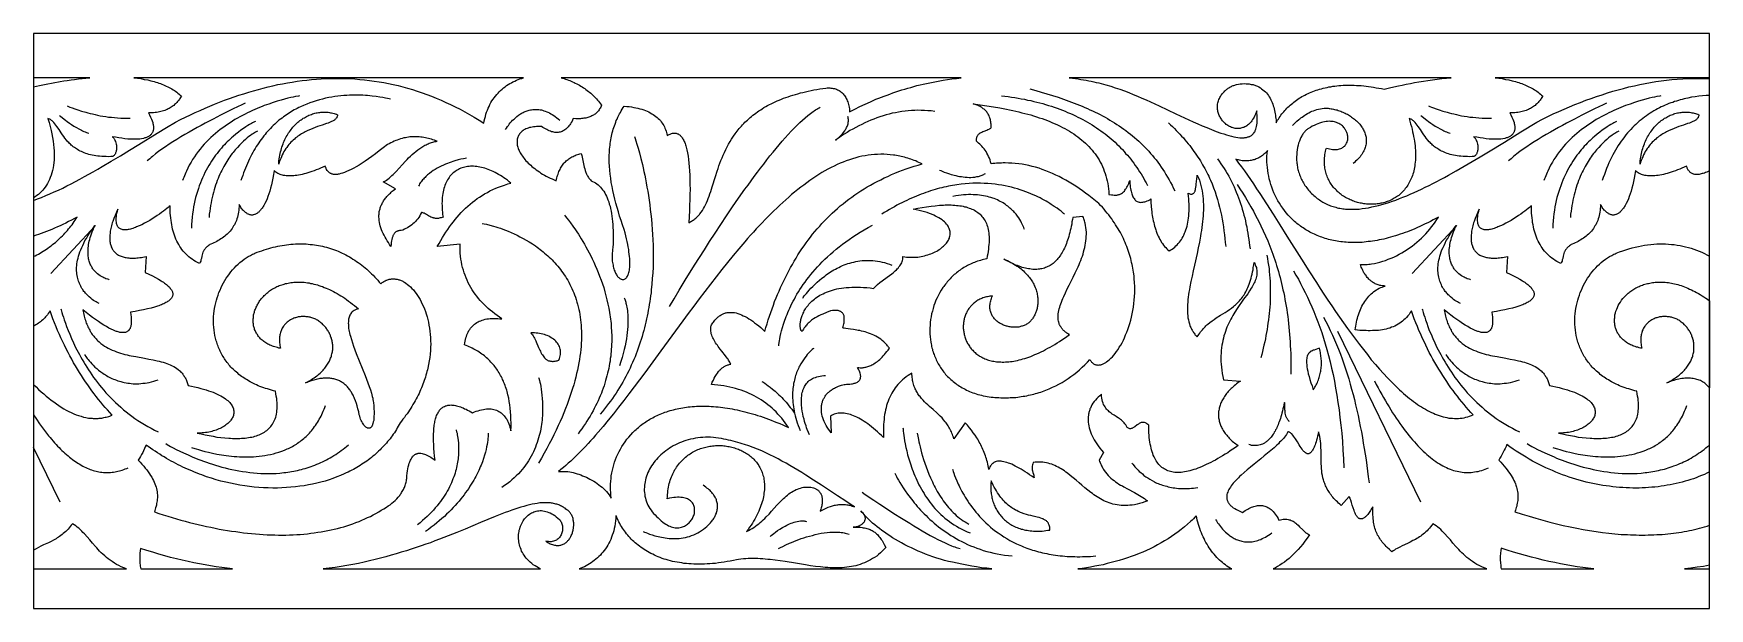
# Model space of a CAD drawing. Extents: x -58 to 58, y -20 to 20.
import ezdxf

# ---------------------------------------------------------------- set-up
doc = ezdxf.new("R2010")
doc.units = 0
doc.layers.add('LAYER_1', color=18, linetype='CONTINUOUS')

msp = doc.modelspace()

# ---------------------------------------------------------------- linework, layer by layer
at = {"layer": 'LAYER_1'}
for points in [[(-58.23, -20), (-36.44, -20), (58.23, -20), (58.23, 20), (-36.44, 20), (-58.23, 20)], [(-54.32, 16.92), (-58.23, 16.92), (-58.23, 16.3), (-57.8, 16.39), (-57.34, 16.48), (-56.87, 16.57), (-56.38, 16.66), (-56.13, 16.7), (-55.88, 16.74), (-55.62, 16.77), (-55.37, 16.81), (-55.11, 16.84), (-54.84, 16.87), (-54.58, 16.9)], [(-24.18, 16.92), (-51.25, 16.92), (-51.01, 16.89), (-50.77, 16.86), (-50.53, 16.81), (-50.29, 16.77), (-50.07, 16.71), (-49.84, 16.65), (-49.73, 16.62), (-49.62, 16.59), (-49.52, 16.55), (-49.41, 16.51), (-49.31, 16.47), (-49.2, 16.43), (-49.1, 16.39), (-49, 16.34), (-48.9, 16.3), (-48.81, 16.25), (-48.71, 16.2), (-48.62, 16.15), (-48.53, 16.09), (-48.44, 16.03), (-48.36, 15.98), (-48.27, 15.92), (-48.19, 15.85), (-48.11, 15.79), (-48.03, 15.72), (-47.95, 15.65), (-48.02, 15.54), (-48.05, 15.48), (-48.09, 15.42), (-48.13, 15.37), (-48.17, 15.31), (-48.22, 15.26), (-48.26, 15.2), (-48.31, 15.15), (-48.36, 15.1), (-48.42, 15.05), (-48.47, 15), (-48.53, 14.96), (-48.59, 14.91), (-48.66, 14.87), (-48.72, 14.83), (-48.79, 14.79), (-48.87, 14.75), (-48.94, 14.71), (-49.02, 14.68), (-49.1, 14.65), (-49.19, 14.62), (-49.28, 14.59), (-49.37, 14.57), (-49.47, 14.55), (-49.56, 14.53), (-49.67, 14.51), (-49.77, 14.5), (-49.88, 14.49), (-50, 14.48), (-50.11, 14.47), (-50.23, 14.47), (-50.16, 14.33), (-50.09, 14.19), (-50.03, 14.05), (-49.98, 13.92), (-49.94, 13.8), (-49.93, 13.74), (-49.92, 13.68), (-49.91, 13.63), (-49.9, 13.57), (-49.89, 13.52), (-49.89, 13.47), (-49.89, 13.42), (-49.89, 13.37), (-49.9, 13.33), (-49.91, 13.28), (-49.92, 13.24), (-49.93, 13.19), (-49.94, 13.15), (-49.96, 13.12), (-49.98, 13.08), (-50, 13.04), (-50.03, 13.01), (-50.06, 12.98), (-50.09, 12.94), (-50.12, 12.91), (-50.16, 12.89), (-50.2, 12.86), (-50.24, 12.83), (-50.28, 12.81), (-50.32, 12.79), (-50.37, 12.77), (-50.42, 12.75), (-50.48, 12.73), (-50.53, 12.72), (-50.59, 12.7), (-50.72, 12.68), (-50.85, 12.66), (-50.99, 12.65), (-51.15, 12.64), (-51.31, 12.64), (-51.49, 12.65), (-51.67, 12.66), (-51.87, 12.68), (-52.08, 12.71), (-52.29, 12.74), (-52.52, 12.78), (-52.75, 12.82), (-52.73, 12.8), (-52.7, 12.77), (-52.68, 12.74), (-52.65, 12.71), (-52.63, 12.68), (-52.61, 12.64), (-52.57, 12.56), (-52.53, 12.48), (-52.5, 12.39), (-52.48, 12.29), (-52.47, 12.24), (-52.46, 12.19), (-52.46, 12.15), (-52.45, 12.1), (-52.45, 12.04), (-52.45, 11.99), (-52.46, 11.94), (-52.47, 11.89), (-52.48, 11.85), (-52.49, 11.8), (-52.5, 11.75), (-52.52, 11.7), (-52.54, 11.66), (-52.56, 11.61), (-52.59, 11.57), (-52.62, 11.52), (-52.66, 11.48), (-52.69, 11.45), (-52.86, 11.44), (-53.03, 11.43), (-53.18, 11.44), (-53.34, 11.44), (-53.48, 11.45), (-53.63, 11.46), (-53.76, 11.47), (-53.9, 11.49), (-54.02, 11.51), (-54.15, 11.54), (-54.27, 11.56), (-54.38, 11.59), (-54.49, 11.63), (-54.6, 11.66), (-54.7, 11.7), (-54.8, 11.74), (-54.89, 11.78), (-54.98, 11.82), (-55.07, 11.87), (-55.16, 11.92), (-55.24, 11.97), (-55.31, 12.02), (-55.39, 12.07), (-55.46, 12.12), (-55.53, 12.18), (-55.6, 12.24), (-55.66, 12.29), (-55.72, 12.35), (-55.78, 12.41), (-55.84, 12.47), (-55.94, 12.59), (-56.04, 12.72), (-56.13, 12.84), (-56.22, 12.96), (-56.3, 13.08), (-56.45, 13.32), (-56.6, 13.53), (-56.67, 13.63), (-56.74, 13.72), (-56.81, 13.81), (-56.85, 13.85), (-56.89, 13.88), (-56.93, 13.92), (-56.97, 13.95), (-57.01, 13.98), (-57.05, 14.01), (-57.1, 14.03), (-57.14, 14.05), (-57.19, 14.07), (-57.24, 14.08), (-57.15, 13.8), (-57.08, 13.53), (-57.01, 13.26), (-56.95, 13.01), (-56.9, 12.76), (-56.86, 12.52), (-56.83, 12.28), (-56.81, 12.05), (-56.8, 11.83), (-56.79, 11.62), (-56.79, 11.41), (-56.8, 11.21), (-56.82, 11.01), (-56.84, 10.83), (-56.87, 10.65), (-56.91, 10.47), (-56.95, 10.31), (-57, 10.15), (-57.06, 9.99), (-57.12, 9.84), (-57.18, 9.7), (-57.26, 9.57), (-57.33, 9.44), (-57.42, 9.32), (-57.5, 9.2), (-57.59, 9.09), (-57.69, 8.99), (-57.79, 8.89), (-57.89, 8.8), (-58, 8.72), (-58.11, 8.64), (-58.23, 8.56), (-58.23, 8.39), (-57.95, 8.49), (-57.66, 8.6), (-57.38, 8.72), (-57.09, 8.85), (-56.79, 8.98), (-56.5, 9.11), (-56.2, 9.25), (-55.91, 9.4), (-55.6, 9.55), (-55.3, 9.71), (-55, 9.87), (-54.69, 10.04), (-54.38, 10.21), (-54.07, 10.38), (-53.76, 10.56), (-53.45, 10.74), (-52.82, 11.11), (-52.18, 11.49), (-51.55, 11.88), (-50.91, 12.27), (-49.63, 13.06), (-48.98, 13.45), (-48.35, 13.84), (-48.01, 14.01), (-47.67, 14.18), (-47.33, 14.34), (-46.99, 14.5), (-46.65, 14.65), (-46.31, 14.8), (-45.98, 14.94), (-45.64, 15.08), (-45.3, 15.22), (-44.96, 15.35), (-44.62, 15.47), (-44.29, 15.59), (-43.95, 15.7), (-43.61, 15.81), (-43.27, 15.92), (-42.94, 16.02), (-42.6, 16.11), (-42.26, 16.2), (-41.93, 16.29), (-41.59, 16.36), (-41.25, 16.44), (-40.92, 16.5), (-40.58, 16.57), (-40.25, 16.62), (-39.91, 16.68), (-39.57, 16.72), (-39.24, 16.76), (-38.9, 16.8), (-38.57, 16.82), (-38.23, 16.85), (-37.9, 16.86), (-37.56, 16.87), (-37.23, 16.88), (-36.89, 16.88), (-36.56, 16.87), (-36.23, 16.86), (-35.89, 16.84), (-35.56, 16.81), (-35.22, 16.78), (-34.89, 16.74), (-34.56, 16.69), (-34.22, 16.64), (-33.89, 16.58), (-33.56, 16.52), (-33.23, 16.45), (-32.89, 16.37), (-32.56, 16.29), (-32.23, 16.19), (-31.9, 16.1), (-31.56, 15.99), (-31.23, 15.88), (-30.9, 15.76), (-30.57, 15.63), (-30.24, 15.5), (-29.91, 15.36), (-29.58, 15.21), (-29.25, 15.06), (-28.92, 14.89), (-28.59, 14.73), (-28.26, 14.55), (-27.93, 14.36), (-27.6, 14.17), (-27.27, 13.97), (-26.94, 13.77), (-26.91, 13.93), (-26.87, 14.08), (-26.83, 14.23), (-26.79, 14.38), (-26.74, 14.53), (-26.69, 14.67), (-26.63, 14.8), (-26.57, 14.93), (-26.51, 15.06), (-26.44, 15.19), (-26.37, 15.31), (-26.29, 15.42), (-26.21, 15.53), (-26.13, 15.64), (-26.04, 15.75), (-25.95, 15.85), (-25.86, 15.94), (-25.77, 16.04), (-25.67, 16.12), (-25.57, 16.21), (-25.46, 16.29), (-25.36, 16.37), (-25.25, 16.44), (-25.14, 16.51), (-25.02, 16.57), (-24.91, 16.63), (-24.79, 16.69), (-24.67, 16.75), (-24.55, 16.79), (-24.43, 16.84), (-24.3, 16.88)], [(6.23, 16.92), (-21.56, 16.92), (-21.46, 16.89), (-21.36, 16.86), (-21.26, 16.83), (-21.16, 16.8), (-21.06, 16.76), (-20.96, 16.72), (-20.87, 16.68), (-20.77, 16.64), (-20.67, 16.6), (-20.58, 16.55), (-20.48, 16.5), (-20.39, 16.45), (-20.29, 16.4), (-20.2, 16.34), (-20.11, 16.29), (-20.02, 16.23), (-19.93, 16.17), (-19.84, 16.11), (-19.76, 16.04), (-19.67, 15.97), (-19.59, 15.91), (-19.5, 15.84), (-19.42, 15.76), (-19.34, 15.69), (-19.26, 15.61), (-19.18, 15.53), (-19.11, 15.45), (-19.03, 15.37), (-18.96, 15.29), (-18.89, 15.2), (-18.82, 15.11), (-18.75, 15.02), (-18.78, 14.95), (-18.81, 14.88), (-18.85, 14.81), (-18.89, 14.75), (-18.93, 14.69), (-18.97, 14.63), (-19.01, 14.58), (-19.06, 14.53), (-19.11, 14.48), (-19.16, 14.44), (-19.21, 14.39), (-19.26, 14.36), (-19.32, 14.32), (-19.38, 14.29), (-19.44, 14.26), (-19.5, 14.23), (-19.57, 14.2), (-19.63, 14.18), (-19.7, 14.16), (-19.77, 14.14), (-19.84, 14.12), (-19.91, 14.11), (-19.99, 14.1), (-20.06, 14.09), (-20.14, 14.08), (-20.22, 14.07), (-20.38, 14.07), (-20.55, 14.07), (-20.72, 14.08), (-20.77, 13.98), (-20.81, 13.89), (-20.86, 13.8), (-20.91, 13.72), (-20.97, 13.64), (-21.02, 13.57), (-21.07, 13.51), (-21.13, 13.45), (-21.19, 13.39), (-21.25, 13.34), (-21.31, 13.29), (-21.37, 13.25), (-21.43, 13.22), (-21.5, 13.19), (-21.57, 13.16), (-21.63, 13.14), (-21.7, 13.13), (-21.77, 13.12), (-21.85, 13.11), (-21.92, 13.12), (-22, 13.12), (-22.07, 13.13), (-22.15, 13.15), (-22.23, 13.17), (-22.31, 13.2), (-22.4, 13.23), (-22.48, 13.27), (-22.57, 13.31), (-22.65, 13.36), (-22.74, 13.41), (-22.83, 13.47), (-22.92, 13.53), (-23.05, 13.53), (-23.16, 13.53), (-23.27, 13.52), (-23.38, 13.51), (-23.49, 13.5), (-23.58, 13.49), (-23.68, 13.47), (-23.77, 13.45), (-23.85, 13.42), (-23.93, 13.39), (-24.01, 13.36), (-24.08, 13.32), (-24.15, 13.29), (-24.21, 13.25), (-24.27, 13.2), (-24.32, 13.16), (-24.37, 13.11), (-24.42, 13.06), (-24.46, 13.01), (-24.49, 12.96), (-24.53, 12.9), (-24.55, 12.84), (-24.58, 12.78), (-24.6, 12.72), (-24.61, 12.65), (-24.62, 12.59), (-24.63, 12.52), (-24.63, 12.45), (-24.63, 12.38), (-24.62, 12.31), (-24.61, 12.24), (-24.59, 12.17), (-24.57, 12.09), (-24.55, 12.01), (-24.52, 11.94), (-24.49, 11.86), (-24.45, 11.78), (-24.41, 11.7), (-24.36, 11.63), (-24.31, 11.55), (-24.26, 11.47), (-24.2, 11.39), (-24.14, 11.31), (-24.08, 11.23), (-24.01, 11.15), (-23.93, 11.07), (-23.85, 10.99), (-23.77, 10.91), (-23.68, 10.83), (-23.59, 10.75), (-23.5, 10.67), (-23.4, 10.6), (-23.3, 10.52), (-23.19, 10.44), (-23.08, 10.37), (-22.97, 10.29), (-22.85, 10.22), (-22.72, 10.15), (-22.6, 10.08), (-22.47, 10.01), (-22.33, 9.94), (-22.19, 9.88), (-22.05, 9.81), (-21.9, 9.75), (-21.88, 9.85), (-21.86, 9.95), (-21.84, 10.04), (-21.81, 10.13), (-21.78, 10.22), (-21.75, 10.31), (-21.72, 10.39), (-21.68, 10.47), (-21.64, 10.55), (-21.6, 10.63), (-21.56, 10.7), (-21.52, 10.77), (-21.47, 10.84), (-21.42, 10.9), (-21.37, 10.97), (-21.32, 11.03), (-21.26, 11.08), (-21.21, 11.14), (-21.15, 11.19), (-21.08, 11.24), (-21.02, 11.29), (-20.95, 11.33), (-20.89, 11.38), (-20.82, 11.42), (-20.74, 11.45), (-20.67, 11.49), (-20.59, 11.52), (-20.51, 11.55), (-20.43, 11.58), (-20.34, 11.6), (-20.26, 11.62), (-20.17, 11.64), (-20.13, 11.52), (-20.1, 11.4), (-20.07, 11.29), (-20.05, 11.17), (-20.01, 10.93), (-19.98, 10.81), (-19.96, 10.7), (-19.93, 10.58), (-19.9, 10.46), (-19.85, 10.34), (-19.83, 10.28), (-19.8, 10.22), (-19.77, 10.16), (-19.74, 10.11), (-19.71, 10.05), (-19.67, 9.99), (-19.63, 9.93), (-19.58, 9.87), (-19.53, 9.81), (-19.48, 9.75), (-19.38, 9.71), (-19.28, 9.66), (-19.18, 9.6), (-19.09, 9.54), (-19, 9.47), (-18.91, 9.39), (-18.83, 9.31), (-18.75, 9.22), (-18.68, 9.13), (-18.61, 9.03), (-18.54, 8.92), (-18.48, 8.8), (-18.42, 8.68), (-18.36, 8.56), (-18.31, 8.42), (-18.26, 8.28), (-18.22, 8.13), (-18.17, 7.98), (-18.14, 7.82), (-18.1, 7.65), (-18.07, 7.48), (-18.04, 7.3), (-18.02, 7.11), (-18, 6.91), (-17.98, 6.71), (-17.97, 6.5), (-17.96, 6.29), (-17.96, 6.07), (-17.95, 5.84), (-17.95, 5.6), (-17.96, 5.36), (-17.97, 5.11), (-17.99, 4.98), (-18, 4.86), (-18.01, 4.73), (-18.02, 4.62), (-18.02, 4.5), (-18.02, 4.39), (-18.01, 4.28), (-18.01, 4.17), (-17.99, 4.07), (-17.98, 3.97), (-17.96, 3.88), (-17.94, 3.79), (-17.92, 3.7), (-17.9, 3.62), (-17.87, 3.54), (-17.84, 3.46), (-17.81, 3.39), (-17.78, 3.33), (-17.75, 3.26), (-17.71, 3.21), (-17.67, 3.15), (-17.64, 3.1), (-17.6, 3.06), (-17.56, 3.02), (-17.52, 2.98), (-17.48, 2.95), (-17.44, 2.93), (-17.4, 2.91), (-17.36, 2.9), (-17.32, 2.89), (-17.28, 2.88), (-17.24, 2.89), (-17.2, 2.89), (-17.16, 2.91), (-17.12, 2.93), (-17.09, 2.95), (-17.05, 2.98), (-17.02, 3.02), (-16.99, 3.06), (-16.96, 3.11), (-16.93, 3.17), (-16.9, 3.23), (-16.88, 3.29), (-16.86, 3.37), (-16.84, 3.45), (-16.82, 3.54), (-16.81, 3.63), (-16.8, 3.73), (-16.79, 3.84), (-16.79, 3.96), (-16.79, 4.08), (-16.79, 4.21), (-16.8, 4.35), (-16.81, 4.49), (-16.83, 4.65), (-16.85, 4.81), (-16.87, 4.97), (-16.9, 5.15), (-16.93, 5.33), (-16.97, 5.52), (-17.02, 5.72), (-17.06, 5.93), (-17.12, 6.14), (-17.18, 6.37), (-17.29, 6.68), (-17.4, 6.98), (-17.5, 7.29), (-17.59, 7.59), (-17.68, 7.89), (-17.76, 8.19), (-17.84, 8.48), (-17.91, 8.78), (-17.97, 9.07), (-18.03, 9.36), (-18.08, 9.64), (-18.12, 9.93), (-18.16, 10.21), (-18.19, 10.49), (-18.21, 10.76), (-18.22, 11.03), (-18.22, 11.17), (-18.22, 11.3), (-18.22, 11.44), (-18.22, 11.57), (-18.21, 11.7), (-18.21, 11.83), (-18.2, 11.96), (-18.18, 12.09), (-18.17, 12.22), (-18.15, 12.35), (-18.14, 12.48), (-18.11, 12.6), (-18.09, 12.73), (-18.07, 12.85), (-18.04, 12.98), (-18.01, 13.1), (-17.97, 13.22), (-17.94, 13.35), (-17.9, 13.47), (-17.86, 13.58), (-17.82, 13.7), (-17.77, 13.82), (-17.73, 13.94), (-17.68, 14.05), (-17.62, 14.17), (-17.57, 14.28), (-17.51, 14.4), (-17.45, 14.51), (-17.39, 14.62), (-17.32, 14.73), (-17.25, 14.84), (-17.18, 14.95), (-17.01, 14.93), (-16.84, 14.91), (-16.68, 14.89), (-16.52, 14.86), (-16.37, 14.83), (-16.23, 14.8), (-16.09, 14.76), (-15.96, 14.73), (-15.83, 14.68), (-15.71, 14.64), (-15.59, 14.59), (-15.47, 14.54), (-15.37, 14.48), (-15.26, 14.42), (-15.16, 14.36), (-15.07, 14.3), (-14.98, 14.23), (-14.9, 14.16), (-14.82, 14.09), (-14.74, 14.02), (-14.67, 13.94), (-14.61, 13.86), (-14.55, 13.77), (-14.49, 13.69), (-14.44, 13.6), (-14.39, 13.5), (-14.35, 13.41), (-14.31, 13.31), (-14.27, 13.21), (-14.24, 13.11), (-14.21, 13.01), (-14.19, 12.9), (-14.13, 12.94), (-14.06, 12.97), (-14, 13), (-13.94, 13.02), (-13.89, 13.04), (-13.83, 13.06), (-13.77, 13.07), (-13.72, 13.07), (-13.67, 13.07), (-13.62, 13.07), (-13.57, 13.06), (-13.52, 13.05), (-13.47, 13.03), (-13.43, 13.01), (-13.38, 12.98), (-13.34, 12.95), (-13.3, 12.92), (-13.26, 12.88), (-13.22, 12.84), (-13.18, 12.79), (-13.15, 12.74), (-13.11, 12.68), (-13.08, 12.62), (-13.04, 12.56), (-13.01, 12.49), (-12.98, 12.42), (-12.95, 12.34), (-12.93, 12.26), (-12.9, 12.18), (-12.87, 12.09), (-12.85, 12), (-12.83, 11.9), (-12.79, 11.69), (-12.75, 11.47), (-12.72, 11.24), (-12.69, 10.99), (-12.66, 10.72), (-12.65, 10.44), (-12.63, 10.14), (-12.62, 9.83), (-12.62, 9.5), (-12.61, 9.16), (-12.62, 8.81), (-12.62, 8.44), (-12.64, 8.06), (-12.65, 7.67), (-12.67, 7.26), (-12.69, 6.84), (-12.63, 6.87), (-12.56, 6.91), (-12.5, 6.94), (-12.44, 6.98), (-12.38, 7.02), (-12.32, 7.06), (-12.27, 7.11), (-12.21, 7.15), (-12.16, 7.2), (-12.11, 7.25), (-12.06, 7.3), (-12.01, 7.35), (-11.96, 7.4), (-11.92, 7.46), (-11.83, 7.57), (-11.75, 7.69), (-11.67, 7.82), (-11.6, 7.95), (-11.53, 8.09), (-11.47, 8.23), (-11.4, 8.38), (-11.34, 8.53), (-11.28, 8.68), (-11.23, 8.84), (-11.17, 9.01), (-11.06, 9.34), (-10.84, 10.05), (-10.72, 10.42), (-10.66, 10.6), (-10.6, 10.79), (-10.53, 10.97), (-10.46, 11.16), (-10.38, 11.35), (-10.3, 11.54), (-10.22, 11.73), (-10.13, 11.92), (-10.04, 12.11), (-9.94, 12.29), (-9.83, 12.48), (-9.72, 12.66), (-9.6, 12.85), (-9.47, 13.03), (-9.34, 13.21), (-9.26, 13.3), (-9.19, 13.38), (-9.12, 13.47), (-9.04, 13.56), (-8.96, 13.65), (-8.88, 13.73), (-8.8, 13.82), (-8.71, 13.9), (-8.62, 13.98), (-8.53, 14.07), (-8.44, 14.15), (-8.34, 14.23), (-8.24, 14.31), (-8.14, 14.39), (-8.03, 14.46), (-7.93, 14.54), (-7.82, 14.62), (-7.7, 14.69), (-7.59, 14.76), (-7.47, 14.84), (-7.35, 14.91), (-7.22, 14.98), (-7.09, 15.05), (-6.96, 15.11), (-6.83, 15.18), (-6.69, 15.24), (-6.55, 15.31), (-6.41, 15.37), (-6.26, 15.43), (-6.11, 15.49), (-5.95, 15.55), (-5.79, 15.6), (-5.63, 15.66), (-5.46, 15.71), (-5.29, 15.76), (-5.12, 15.81), (-4.94, 15.86), (-4.76, 15.9), (-4.58, 15.95), (-4.39, 15.99), (-4.2, 16.03), (-4, 16.07), (-3.8, 16.11), (-3.59, 16.14), (-3.38, 16.17), (-3.17, 16.2), (-3.08, 16.21), (-2.99, 16.21), (-2.9, 16.21), (-2.82, 16.2), (-2.74, 16.2), (-2.66, 16.18), (-2.58, 16.17), (-2.51, 16.15), (-2.44, 16.12), (-2.37, 16.09), (-2.3, 16.06), (-2.24, 16.03), (-2.18, 15.99), (-2.12, 15.95), (-2.07, 15.9), (-2.01, 15.85), (-1.96, 15.8), (-1.92, 15.74), (-1.87, 15.68), (-1.83, 15.61), (-1.79, 15.55), (-1.75, 15.47), (-1.72, 15.4), (-1.68, 15.32), (-1.65, 15.24), (-1.63, 15.15), (-1.6, 15.06), (-1.58, 14.97), (-1.56, 14.87), (-1.54, 14.77), (-1.53, 14.66), (-1.52, 14.55), (-1.16, 14.74), (-0.81, 14.91), (-0.44, 15.09), (-0.07, 15.25), (0.12, 15.34), (0.31, 15.42), (0.5, 15.49), (0.69, 15.57), (0.89, 15.65), (1.09, 15.72), (1.28, 15.79), (1.48, 15.86), (1.69, 15.93), (1.89, 16), (2.1, 16.07), (2.31, 16.13), (2.52, 16.19), (2.73, 16.25), (2.94, 16.31), (3.16, 16.37), (3.38, 16.42), (3.6, 16.47), (3.82, 16.52), (4.05, 16.57), (4.28, 16.62), (4.51, 16.66), (4.74, 16.71), (4.97, 16.75), (5.28, 16.79), (5.59, 16.84), (5.91, 16.88)], [(40.27, 16.92), (13.73, 16.92), (14.18, 16.87), (14.36, 16.84), (14.55, 16.81), (14.73, 16.78), (14.91, 16.75), (15.09, 16.71), (15.27, 16.68), (15.44, 16.64), (15.62, 16.6), (15.79, 16.56), (15.96, 16.52), (16.29, 16.42), (16.62, 16.33), (16.94, 16.22), (17.26, 16.12), (17.58, 16), (17.89, 15.89), (18.19, 15.76), (18.49, 15.64), (18.79, 15.51), (19.09, 15.38), (19.39, 15.24), (19.98, 14.97), (20.56, 14.69), (21.15, 14.41), (21.75, 14.13), (22.05, 13.99), (22.36, 13.85), (22.67, 13.71), (22.98, 13.58), (23.3, 13.45), (23.62, 13.32), (23.95, 13.19), (24.28, 13.07), (24.48, 13.01), (24.67, 12.95), (24.84, 12.9), (25.01, 12.85), (25.17, 12.82), (25.32, 12.79), (25.46, 12.77), (25.6, 12.75), (25.72, 12.75), (25.84, 12.75), (25.9, 12.75), (25.95, 12.76), (26.01, 12.76), (26.06, 12.77), (26.11, 12.78), (26.15, 12.8), (26.2, 12.81), (26.24, 12.83), (26.28, 12.84), (26.32, 12.86), (26.36, 12.89), (26.4, 12.91), (26.43, 12.94), (26.46, 12.96), (26.49, 12.99), (26.52, 13.02), (26.55, 13.06), (26.58, 13.09), (26.6, 13.13), (26.63, 13.16), (26.65, 13.2), (26.67, 13.25), (26.69, 13.29), (26.7, 13.34), (26.73, 13.43), (26.76, 13.53), (26.78, 13.65), (26.79, 13.76), (26.8, 13.89), (26.8, 14.02), (26.8, 14.16), (26.79, 14.3), (26.78, 14.46), (26.77, 14.61), (26.73, 14.5), (26.68, 14.39), (26.64, 14.29), (26.59, 14.19), (26.54, 14.1), (26.48, 14.01), (26.43, 13.93), (26.37, 13.86), (26.32, 13.79), (26.26, 13.73), (26.19, 13.68), (26.13, 13.63), (26.07, 13.58), (26.01, 13.54), (25.94, 13.5), (25.88, 13.47), (25.81, 13.45), (25.74, 13.43), (25.67, 13.41), (25.61, 13.4), (25.54, 13.39), (25.47, 13.39), (25.4, 13.39), (25.34, 13.39), (25.27, 13.4), (25.2, 13.42), (25.14, 13.43), (25.07, 13.45), (25.01, 13.47), (24.95, 13.5), (24.88, 13.53), (24.82, 13.56), (24.76, 13.6), (24.7, 13.64), (24.65, 13.68), (24.59, 13.73), (24.54, 13.77), (24.49, 13.82), (24.44, 13.88), (24.39, 13.93), (24.35, 13.99), (24.31, 14.05), (24.27, 14.11), (24.23, 14.17), (24.2, 14.23), (24.16, 14.3), (24.14, 14.36), (24.11, 14.43), (24.09, 14.5), (24.07, 14.57), (24.06, 14.65), (24.05, 14.72), (24.04, 14.79), (24.04, 14.87), (24.04, 14.94), (24.04, 15.02), (24.05, 15.09), (24.06, 15.17), (24.08, 15.24), (24.11, 15.32), (24.13, 15.4), (24.17, 15.47), (24.2, 15.55), (24.25, 15.62), (24.28, 15.68), (24.32, 15.74), (24.37, 15.8), (24.41, 15.85), (24.45, 15.9), (24.5, 15.95), (24.54, 16), (24.59, 16.04), (24.64, 16.09), (24.69, 16.13), (24.74, 16.16), (24.79, 16.2), (24.84, 16.23), (24.9, 16.27), (24.95, 16.3), (25.01, 16.32), (25.07, 16.35), (25.12, 16.37), (25.18, 16.39), (25.24, 16.41), (25.3, 16.43), (25.37, 16.45), (25.49, 16.47), (25.62, 16.49), (25.76, 16.5), (25.89, 16.51), (26.03, 16.5), (26.1, 16.5), (26.18, 16.49), (26.25, 16.49), (26.31, 16.48), (26.38, 16.46), (26.45, 16.45), (26.51, 16.44), (26.57, 16.42), (26.63, 16.4), (26.69, 16.38), (26.75, 16.36), (26.81, 16.33), (26.91, 16.28), (27.02, 16.22), (27.11, 16.16), (27.2, 16.09), (27.29, 16.02), (27.37, 15.94), (27.44, 15.86), (27.52, 15.77), (27.58, 15.68), (27.64, 15.59), (27.7, 15.49), (27.75, 15.39), (27.8, 15.29), (27.84, 15.19), (27.89, 15.08), (27.92, 14.97), (27.95, 14.87), (27.98, 14.76), (28.01, 14.64), (28.03, 14.53), (28.05, 14.42), (28.07, 14.31), (28.08, 14.2), (28.1, 14.09), (28.11, 13.99), (28.11, 13.88), (28.12, 13.78), (28.17, 13.87), (28.22, 13.96), (28.28, 14.05), (28.33, 14.14), (28.39, 14.23), (28.45, 14.31), (28.52, 14.4), (28.58, 14.48), (28.65, 14.56), (28.72, 14.64), (28.79, 14.72), (28.87, 14.8), (28.94, 14.87), (29.02, 14.95), (29.1, 15.02), (29.18, 15.09), (29.27, 15.16), (29.35, 15.23), (29.44, 15.3), (29.53, 15.36), (29.62, 15.43), (29.72, 15.49), (29.81, 15.55), (29.91, 15.61), (30.01, 15.67), (30.12, 15.72), (30.22, 15.77), (30.33, 15.82), (30.44, 15.87), (30.55, 15.92), (30.66, 15.97), (30.78, 16.01), (30.89, 16.05), (31.01, 16.09), (31.14, 16.13), (31.26, 16.16), (31.39, 16.2), (31.52, 16.23), (31.65, 16.25), (31.78, 16.28), (31.91, 16.3), (32.05, 16.33), (32.19, 16.34), (32.33, 16.36), (32.47, 16.37), (32.62, 16.39), (32.77, 16.4), (32.92, 16.4), (33.07, 16.41), (33.23, 16.41), (33.38, 16.41), (33.54, 16.4), (33.7, 16.39), (33.86, 16.38), (34.03, 16.37), (34.2, 16.36), (34.37, 16.34), (34.54, 16.32), (34.71, 16.29), (34.89, 16.26), (35.07, 16.23), (35.25, 16.2), (35.43, 16.17), (35.62, 16.13), (36.09, 16.24), (36.61, 16.35), (36.88, 16.41), (37.16, 16.47), (37.45, 16.52), (37.74, 16.58), (38.04, 16.63), (38.35, 16.68), (38.66, 16.73), (38.98, 16.77), (39.3, 16.82), (39.62, 16.86), (39.95, 16.89)], [(58.23, 16.92), (43.34, 16.92), (43.58, 16.89), (43.82, 16.86), (44.06, 16.81), (44.29, 16.77), (44.52, 16.71), (44.75, 16.65), (44.86, 16.62), (44.97, 16.59), (45.07, 16.55), (45.18, 16.51), (45.28, 16.47), (45.39, 16.43), (45.49, 16.39), (45.59, 16.34), (45.68, 16.3), (45.78, 16.25), (45.88, 16.2), (45.97, 16.15), (46.06, 16.09), (46.15, 16.03), (46.23, 15.98), (46.32, 15.92), (46.4, 15.85), (46.48, 15.79), (46.56, 15.72), (46.64, 15.65), (46.57, 15.54), (46.54, 15.48), (46.5, 15.42), (46.46, 15.37), (46.42, 15.31), (46.37, 15.26), (46.33, 15.2), (46.28, 15.15), (46.23, 15.1), (46.17, 15.05), (46.12, 15), (46.06, 14.96), (46, 14.91), (45.93, 14.87), (45.87, 14.83), (45.8, 14.79), (45.72, 14.75), (45.65, 14.71), (45.57, 14.68), (45.49, 14.65), (45.4, 14.62), (45.31, 14.59), (45.22, 14.57), (45.12, 14.55), (45.03, 14.53), (44.92, 14.51), (44.82, 14.5), (44.71, 14.49), (44.59, 14.48), (44.48, 14.47), (44.36, 14.47), (44.43, 14.33), (44.5, 14.19), (44.56, 14.05), (44.61, 13.92), (44.65, 13.8), (44.66, 13.74), (44.67, 13.68), (44.68, 13.63), (44.69, 13.57), (44.7, 13.52), (44.7, 13.47), (44.7, 13.42), (44.7, 13.37), (44.69, 13.33), (44.68, 13.28), (44.67, 13.24), (44.66, 13.19), (44.65, 13.15), (44.63, 13.12), (44.61, 13.08), (44.59, 13.04), (44.56, 13.01), (44.53, 12.98), (44.5, 12.94), (44.47, 12.91), (44.43, 12.89), (44.39, 12.86), (44.35, 12.83), (44.31, 12.81), (44.27, 12.79), (44.22, 12.77), (44.17, 12.75), (44.11, 12.73), (44.06, 12.72), (44, 12.7), (43.87, 12.68), (43.74, 12.66), (43.6, 12.65), (43.44, 12.64), (43.28, 12.64), (43.1, 12.65), (42.92, 12.66), (42.72, 12.68), (42.51, 12.71), (42.3, 12.74), (42.07, 12.78), (41.84, 12.82), (41.86, 12.8), (41.89, 12.77), (41.91, 12.74), (41.94, 12.71), (41.96, 12.68), (41.98, 12.64), (42.02, 12.56), (42.06, 12.48), (42.09, 12.39), (42.11, 12.29), (42.12, 12.24), (42.13, 12.19), (42.13, 12.15), (42.14, 12.1), (42.14, 12.04), (42.14, 11.99), (42.13, 11.94), (42.12, 11.89), (42.11, 11.85), (42.1, 11.8), (42.09, 11.75), (42.07, 11.7), (42.05, 11.66), (42.03, 11.61), (42, 11.57), (41.97, 11.52), (41.93, 11.48), (41.9, 11.45), (41.73, 11.44), (41.56, 11.43), (41.41, 11.44), (41.25, 11.44), (41.11, 11.45), (40.96, 11.46), (40.83, 11.47), (40.69, 11.49), (40.57, 11.51), (40.44, 11.54), (40.32, 11.56), (40.21, 11.59), (40.1, 11.63), (39.99, 11.66), (39.89, 11.7), (39.79, 11.74), (39.7, 11.78), (39.61, 11.82), (39.52, 11.87), (39.43, 11.92), (39.35, 11.97), (39.28, 12.02), (39.2, 12.07), (39.13, 12.12), (39.06, 12.18), (38.99, 12.24), (38.93, 12.29), (38.87, 12.35), (38.81, 12.41), (38.76, 12.47), (38.65, 12.59), (38.55, 12.72), (38.46, 12.84), (38.37, 12.96), (38.29, 13.08), (38.14, 13.32), (37.99, 13.53), (37.92, 13.63), (37.85, 13.72), (37.78, 13.81), (37.74, 13.85), (37.7, 13.88), (37.66, 13.92), (37.62, 13.95), (37.58, 13.98), (37.54, 14.01), (37.49, 14.03), (37.45, 14.05), (37.4, 14.07), (37.35, 14.08), (37.41, 13.89), (37.46, 13.71), (37.52, 13.52), (37.56, 13.34), (37.6, 13.17), (37.64, 13), (37.67, 12.83), (37.7, 12.66), (37.73, 12.5), (37.75, 12.34), (37.77, 12.19), (37.78, 12.03), (37.79, 11.88), (37.8, 11.74), (37.8, 11.59), (37.8, 11.45), (37.8, 11.32), (37.79, 11.18), (37.78, 11.05), (37.76, 10.92), (37.75, 10.8), (37.73, 10.68), (37.7, 10.56), (37.68, 10.44), (37.65, 10.33), (37.62, 10.22), (37.58, 10.12), (37.54, 10.01), (37.5, 9.91), (37.46, 9.81), (37.41, 9.72), (37.37, 9.63), (37.32, 9.54), (37.26, 9.45), (37.21, 9.37), (37.15, 9.29), (37.09, 9.21), (37.03, 9.13), (36.97, 9.06), (36.9, 8.99), (36.84, 8.93), (36.77, 8.86), (36.7, 8.8), (36.63, 8.74), (36.55, 8.69), (36.48, 8.64), (36.4, 8.59), (36.32, 8.54), (36.25, 8.49), (36.17, 8.45), (36.08, 8.41), (36, 8.37), (35.92, 8.34), (35.83, 8.31), (35.75, 8.28), (35.66, 8.25), (35.57, 8.23), (35.49, 8.2), (35.4, 8.19), (35.31, 8.17), (35.22, 8.15), (35.13, 8.14), (35.04, 8.13), (34.95, 8.13), (34.86, 8.12), (34.77, 8.12), (34.68, 8.12), (34.59, 8.12), (34.49, 8.13), (34.4, 8.13), (34.31, 8.14), (34.22, 8.15), (34.13, 8.17), (34.04, 8.19), (33.95, 8.2), (33.86, 8.22), (33.78, 8.25), (33.69, 8.27), (33.6, 8.3), (33.51, 8.33), (33.43, 8.36), (33.35, 8.4), (33.26, 8.43), (33.18, 8.47), (33.1, 8.51), (33.02, 8.55), (32.94, 8.6), (32.86, 8.64), (32.79, 8.69), (32.71, 8.74), (32.64, 8.8), (32.57, 8.85), (32.5, 8.91), (32.43, 8.97), (32.36, 9.03), (32.3, 9.09), (32.23, 9.16), (32.17, 9.22), (32.11, 9.29), (32.06, 9.36), (32, 9.43), (31.95, 9.51), (31.9, 9.58), (31.85, 9.66), (31.81, 9.74), (31.77, 9.82), (31.73, 9.9), (31.69, 9.99), (31.65, 10.08), (31.62, 10.16), (31.59, 10.25), (31.57, 10.35), (31.55, 10.44), (31.53, 10.53), (31.51, 10.63), (31.49, 10.73), (31.48, 10.83), (31.48, 10.93), (31.47, 11.03), (31.47, 11.14), (31.48, 11.25), (31.48, 11.35), (31.49, 11.46), (31.51, 11.57), (31.53, 11.69), (31.55, 11.8), (31.58, 11.92), (31.61, 12.03), (31.72, 12), (31.83, 11.97), (31.93, 11.95), (32.03, 11.94), (32.13, 11.93), (32.22, 11.93), (32.3, 11.93), (32.39, 11.94), (32.46, 11.96), (32.53, 11.97), (32.6, 12), (32.67, 12.03), (32.72, 12.06), (32.78, 12.09), (32.83, 12.13), (32.88, 12.17), (32.92, 12.22), (32.95, 12.27), (32.99, 12.32), (33.01, 12.37), (33.04, 12.43), (33.06, 12.49), (33.07, 12.54), (33.09, 12.61), (33.09, 12.67), (33.1, 12.73), (33.09, 12.79), (33.09, 12.86), (33.08, 12.92), (33.07, 12.99), (33.05, 13.05), (33.03, 13.11), (33, 13.17), (32.97, 13.24), (32.94, 13.3), (32.9, 13.35), (32.86, 13.41), (32.82, 13.47), (32.77, 13.52), (32.72, 13.57), (32.66, 13.62), (32.6, 13.66), (32.54, 13.7), (32.47, 13.74), (32.4, 13.77), (32.32, 13.8), (32.24, 13.83), (32.16, 13.85), (32.07, 13.87), (31.98, 13.88), (31.89, 13.88), (31.79, 13.89), (31.69, 13.88), (31.59, 13.87), (31.48, 13.85), (31.37, 13.83), (31.26, 13.8), (31.14, 13.77), (31.02, 13.72), (30.89, 13.67), (30.76, 13.61), (30.63, 13.55), (30.5, 13.47), (30.36, 13.39), (30.32, 13.36), (30.28, 13.33), (30.23, 13.3), (30.19, 13.26), (30.15, 13.22), (30.12, 13.18), (30.08, 13.13), (30.04, 13.09), (30, 13.04), (29.97, 12.99), (29.93, 12.93), (29.9, 12.88), (29.84, 12.76), (29.78, 12.64), (29.73, 12.5), (29.68, 12.37), (29.64, 12.22), (29.61, 12.07), (29.58, 11.91), (29.56, 11.75), (29.55, 11.59), (29.54, 11.42), (29.54, 11.34), (29.54, 11.25), (29.54, 11.17), (29.55, 11.08), (29.56, 10.99), (29.57, 10.91), (29.58, 10.82), (29.6, 10.73), (29.61, 10.64), (29.63, 10.55), (29.65, 10.47), (29.68, 10.38), (29.71, 10.29), (29.74, 10.2), (29.77, 10.11), (29.8, 10.03), (29.84, 9.94), (29.88, 9.85), (29.92, 9.77), (29.97, 9.68), (30.01, 9.6), (30.07, 9.51), (30.12, 9.43), (30.18, 9.35), (30.24, 9.27), (30.3, 9.19), (30.36, 9.11), (30.43, 9.03), (30.5, 8.95), (30.58, 8.88), (30.66, 8.8), (30.74, 8.73), (30.82, 8.66), (30.89, 8.6), (30.97, 8.53), (31.05, 8.48), (31.13, 8.42), (31.21, 8.36), (31.29, 8.31), (31.37, 8.26), (31.46, 8.22), (31.54, 8.17), (31.63, 8.13), (31.72, 8.09), (31.81, 8.06), (31.9, 8.02), (31.99, 7.99), (32.08, 7.96), (32.17, 7.93), (32.26, 7.91), (32.36, 7.88), (32.45, 7.86), (32.55, 7.84), (32.65, 7.83), (32.74, 7.81), (32.84, 7.8), (32.94, 7.79), (33.04, 7.78), (33.15, 7.78), (33.25, 7.77), (33.35, 7.77), (33.46, 7.77), (33.67, 7.78), (33.88, 7.79), (34.1, 7.82), (34.32, 7.85), (34.54, 7.88), (34.77, 7.93), (35, 7.98), (35.23, 8.03), (35.47, 8.1), (35.71, 8.17), (35.95, 8.24), (36.19, 8.33), (36.44, 8.41), (36.68, 8.51), (36.93, 8.61), (37.19, 8.71), (37.44, 8.82), (37.7, 8.93), (37.96, 9.05), (38.22, 9.17), (38.48, 9.3), (38.74, 9.43), (39.01, 9.57), (39.28, 9.7), (39.54, 9.85), (39.81, 9.99), (40.09, 10.14), (40.63, 10.45), (41.18, 10.76), (41.74, 11.09), (42.3, 11.42), (42.86, 11.76), (43.99, 12.45), (45.12, 13.15), (46.24, 13.84), (46.62, 14.03), (47, 14.22), (47.37, 14.4), (47.75, 14.57), (48.13, 14.74), (48.5, 14.9), (48.88, 15.05), (49.26, 15.2), (49.63, 15.35), (50.01, 15.48), (50.38, 15.62), (50.76, 15.74), (51.13, 15.86), (51.51, 15.98), (51.88, 16.08), (52.26, 16.18), (52.63, 16.28), (53.01, 16.36), (53.38, 16.45), (53.75, 16.52), (54.13, 16.59), (54.5, 16.65), (54.87, 16.7), (55.25, 16.75), (55.62, 16.79), (55.99, 16.82), (56.37, 16.85), (56.74, 16.86), (57.11, 16.87), (57.48, 16.88), (57.85, 16.87), (58.23, 16.86)], [(-41.19, 10.9), (-41.18, 11.03), (-41.17, 11.15), (-41.15, 11.28), (-41.13, 11.4), (-41.11, 11.53), (-41.09, 11.65), (-41.06, 11.76), (-41.03, 11.88), (-41, 11.99), (-40.97, 12.1), (-40.93, 12.21), (-40.89, 12.32), (-40.85, 12.42), (-40.8, 12.52), (-40.76, 12.62), (-40.71, 12.72), (-40.66, 12.81), (-40.61, 12.91), (-40.56, 12.99), (-40.5, 13.08), (-40.44, 13.17), (-40.38, 13.25), (-40.32, 13.33), (-40.26, 13.41), (-40.2, 13.48), (-40.13, 13.56), (-40.06, 13.63), (-39.99, 13.69), (-39.92, 13.76), (-39.85, 13.82), (-39.78, 13.88), (-39.71, 13.94), (-39.63, 13.99), (-39.56, 14.05), (-39.48, 14.1), (-39.4, 14.14), (-39.33, 14.19), (-39.25, 14.23), (-39.17, 14.27), (-39.09, 14.31), (-39, 14.34), (-38.92, 14.37), (-38.84, 14.4), (-38.76, 14.43), (-38.68, 14.45), (-38.59, 14.47), (-38.51, 14.49), (-38.42, 14.5), (-38.34, 14.51), (-38.26, 14.52), (-38.17, 14.53), (-38.09, 14.53), (-38, 14.53), (-37.92, 14.53), (-37.84, 14.52), (-37.75, 14.52), (-37.67, 14.5), (-37.59, 14.49), (-37.51, 14.47), (-37.42, 14.45), (-37.34, 14.43), (-37.26, 14.41), (-37.18, 14.38), (-37.1, 14.34), (-37.11, 14.3), (-37.11, 14.26), (-37.13, 14.22), (-37.14, 14.18), (-37.16, 14.14), (-37.19, 14.11), (-37.21, 14.07), (-37.25, 14.04), (-37.28, 14.01), (-37.32, 13.98), (-37.36, 13.95), (-37.41, 13.92), (-37.46, 13.9), (-37.51, 13.87), (-37.62, 13.82), (-37.75, 13.77), (-37.88, 13.73), (-38.17, 13.63), (-38.49, 13.52), (-38.65, 13.46), (-38.82, 13.4), (-38.99, 13.33), (-39.17, 13.25), (-39.34, 13.17), (-39.43, 13.12), (-39.51, 13.07), (-39.6, 13.02), (-39.68, 12.97), (-39.77, 12.91), (-39.85, 12.86), (-39.94, 12.79), (-40.02, 12.73), (-40.1, 12.66), (-40.18, 12.59), (-40.26, 12.51), (-40.34, 12.44), (-40.41, 12.35), (-40.49, 12.27), (-40.56, 12.18), (-40.63, 12.08), (-40.7, 11.99), (-40.76, 11.88), (-40.83, 11.78), (-40.89, 11.67), (-40.94, 11.55), (-41, 11.43), (-41.05, 11.3), (-41.1, 11.17), (-41.15, 11.04)], [(19.18, -12.52), (18.99, -12.59), (18.81, -12.65), (18.63, -12.7), (18.46, -12.74), (18.28, -12.78), (18.12, -12.8), (17.96, -12.82), (17.8, -12.83), (17.64, -12.84), (17.49, -12.84), (17.34, -12.83), (17.2, -12.81), (17.06, -12.79), (16.92, -12.76), (16.78, -12.73), (16.65, -12.69), (16.52, -12.65), (16.4, -12.6), (16.27, -12.55), (16.15, -12.5), (16.03, -12.44), (15.91, -12.37), (15.8, -12.31), (15.68, -12.24), (15.57, -12.17), (15.46, -12.09), (15.35, -12.01), (15.24, -11.93), (15.03, -11.77), (14.82, -11.6), (14.62, -11.42), (14.42, -11.25), (14.21, -11.08), (14.01, -10.91), (13.81, -10.74), (13.61, -10.58), (13.5, -10.51), (13.4, -10.43), (13.29, -10.36), (13.19, -10.29), (13.08, -10.23), (12.97, -10.17), (12.86, -10.11), (12.75, -10.06), (12.63, -10.01), (12.52, -9.97), (12.4, -9.93), (12.28, -9.9), (12.16, -9.87), (12.03, -9.85), (11.91, -9.83), (11.78, -9.82), (11.65, -9.82), (11.51, -9.82), (11.37, -9.83), (11.23, -9.85), (11.2, -9.93), (11.18, -10.01), (11.16, -10.09), (11.16, -10.16), (11.16, -10.23), (11.16, -10.3), (11.17, -10.36), (11.18, -10.42), (11.22, -10.54), (11.25, -10.66), (11.27, -10.72), (11.28, -10.78), (11.29, -10.85), (11.3, -10.91), (11.14, -10.8), (10.98, -10.69), (10.83, -10.59), (10.68, -10.49), (10.53, -10.4), (10.39, -10.31), (10.25, -10.23), (10.12, -10.16), (9.99, -10.09), (9.86, -10.03), (9.74, -9.97), (9.62, -9.92), (9.51, -9.88), (9.4, -9.84), (9.29, -9.81), (9.19, -9.79), (9.09, -9.77), (9, -9.76), (8.91, -9.75), (8.83, -9.75), (8.75, -9.76), (8.67, -9.78), (8.6, -9.8), (8.57, -9.81), (8.54, -9.83), (8.51, -9.85), (8.47, -9.87), (8.44, -9.89), (8.42, -9.91), (8.39, -9.93), (8.36, -9.96), (8.34, -9.99), (8.31, -10.02), (8.27, -10.08), (8.23, -10.15), (8.19, -10.23), (8.16, -10.32), (8.14, -10.19), (8.11, -10.07), (8.08, -9.95), (8.05, -9.83), (8.02, -9.71), (7.99, -9.59), (7.95, -9.48), (7.91, -9.37), (7.87, -9.26), (7.83, -9.15), (7.79, -9.04), (7.74, -8.93), (7.7, -8.83), (7.65, -8.72), (7.6, -8.62), (7.55, -8.52), (7.49, -8.42), (7.44, -8.32), (7.38, -8.23), (7.32, -8.13), (7.2, -7.95), (7.07, -7.77), (6.94, -7.59), (6.8, -7.42), (6.66, -7.25), (6.51, -7.09), (5.72, -8.19), (5.69, -8.09), (5.66, -7.99), (5.63, -7.9), (5.59, -7.8), (5.55, -7.71), (5.51, -7.63), (5.47, -7.54), (5.42, -7.46), (5.38, -7.38), (5.33, -7.3), (5.28, -7.22), (5.23, -7.15), (5.18, -7.08), (5.12, -7.01), (5.01, -6.87), (4.9, -6.74), (4.78, -6.62), (4.66, -6.5), (4.54, -6.38), (4.29, -6.16), (4.04, -5.94), (3.92, -5.84), (3.81, -5.73), (3.69, -5.62), (3.58, -5.5), (3.47, -5.38), (3.37, -5.26), (3.32, -5.2), (3.27, -5.13), (3.23, -5.07), (3.19, -5), (3.15, -4.93), (3.11, -4.86), (3.07, -4.79), (3.03, -4.71), (3, -4.64), (2.97, -4.56), (2.94, -4.48), (2.92, -4.39), (2.89, -4.31), (2.87, -4.22), (2.85, -4.13), (2.84, -4.03), (2.83, -3.94), (2.82, -3.84), (2.81, -3.73), (2.81, -3.63), (2.67, -3.71), (2.54, -3.8), (2.41, -3.89), (2.28, -3.99), (2.16, -4.09), (2.05, -4.19), (1.94, -4.3), (1.84, -4.41), (1.74, -4.53), (1.65, -4.65), (1.57, -4.77), (1.49, -4.9), (1.41, -5.03), (1.34, -5.16), (1.27, -5.3), (1.21, -5.44), (1.15, -5.58), (1.1, -5.73), (1.05, -5.88), (1.01, -6.03), (0.97, -6.19), (0.94, -6.35), (0.91, -6.51), (0.89, -6.68), (0.87, -6.85), (0.85, -7.02), (0.84, -7.19), (0.83, -7.37), (0.83, -7.55), (0.83, -7.74), (0.83, -7.92), (0.84, -8.11), (0.7, -7.97), (0.56, -7.84), (0.42, -7.71), (0.28, -7.59), (0.14, -7.47), (0.01, -7.36), (-0.13, -7.25), (-0.26, -7.16), (-0.39, -7.06), (-0.52, -6.98), (-0.64, -6.9), (-0.77, -6.82), (-0.89, -6.75), (-1.01, -6.69), (-1.13, -6.64), (-1.24, -6.59), (-1.36, -6.54), (-1.47, -6.51), (-1.58, -6.47), (-1.69, -6.45), (-1.8, -6.43), (-1.9, -6.42), (-2.01, -6.41), (-2.11, -6.41), (-2.21, -6.41), (-2.31, -6.42), (-2.4, -6.44), (-2.5, -6.46), (-2.59, -6.49), (-2.68, -6.53), (-2.77, -6.57), (-2.86, -6.62), (-2.8, -7.78), (-2.9, -7.65), (-2.99, -7.52), (-3.07, -7.39), (-3.15, -7.26), (-3.22, -7.13), (-3.28, -7), (-3.33, -6.87), (-3.38, -6.74), (-3.42, -6.61), (-3.44, -6.48), (-3.47, -6.36), (-3.47, -6.3), (-3.48, -6.23), (-3.48, -6.17), (-3.48, -6.11), (-3.48, -6.05), (-3.48, -5.99), (-3.47, -5.93), (-3.47, -5.87), (-3.46, -5.81), (-3.44, -5.75), (-3.43, -5.7), (-3.41, -5.64), (-3.4, -5.58), (-3.38, -5.53), (-3.35, -5.47), (-3.33, -5.42), (-3.3, -5.37), (-3.27, -5.32), (-3.24, -5.27), (-3.21, -5.22), (-3.17, -5.17), (-3.14, -5.12), (-3.1, -5.07), (-3.06, -5.03), (-3.01, -4.98), (-2.96, -4.94), (-2.92, -4.9), (-2.87, -4.85), (-2.81, -4.81), (-2.76, -4.78), (-2.7, -4.74), (-2.64, -4.7), (-2.58, -4.67), (-2.51, -4.63), (-2.44, -4.6), (-2.38, -4.57), (-2.3, -4.54), (-2.23, -4.51), (-2.15, -4.49), (-2.08, -4.46), (-1.99, -4.44), (-1.91, -4.42), (-1.83, -4.41), (-1.74, -4.4), (-1.63, -4.4), (-1.51, -4.39), (-1.38, -4.37), (-1.32, -4.36), (-1.26, -4.35), (-1.2, -4.33), (-1.14, -4.32), (-1.08, -4.3), (-1.03, -4.27), (-0.98, -4.25), (-0.93, -4.22), (-0.89, -4.18), (-0.85, -4.14), (-0.82, -4.1), (-0.79, -4.05), (-0.78, -4.03), (-0.77, -4), (-0.76, -3.97), (-0.76, -3.94), (-0.76, -3.91), (-0.75, -3.87), (-0.75, -3.84), (-0.76, -3.8), (-0.77, -3.73), (-0.79, -3.64), (-0.82, -3.55), (-0.85, -3.45), (-0.91, -3.35), (-0.97, -3.23), (-0.88, -3.24), (-0.79, -3.25), (-0.68, -3.25), (-0.63, -3.25), (-0.57, -3.24), (-0.51, -3.23), (-0.45, -3.22), (-0.39, -3.21), (-0.32, -3.19), (-0.26, -3.17), (-0.19, -3.15), (-0.12, -3.12), (-0.05, -3.09), (0.02, -3.06), (0.1, -3.02), (0.17, -2.97), (0.25, -2.92), (0.33, -2.87), (0.41, -2.81), (0.49, -2.75), (0.57, -2.68), (0.65, -2.6), (0.73, -2.52), (0.81, -2.43), (0.9, -2.34), (0.98, -2.24), (1.07, -2.13), (1.15, -2.02), (1.24, -1.9), (1.19, -1.83), (1.15, -1.77), (1.11, -1.72), (1.06, -1.66), (1.01, -1.6), (0.96, -1.55), (0.91, -1.5), (0.86, -1.45), (0.75, -1.36), (0.64, -1.27), (0.53, -1.2), (0.41, -1.12), (0.29, -1.06), (0.17, -0.99), (0.05, -0.94), (-0.07, -0.89), (-0.2, -0.84), (-0.32, -0.8), (-0.44, -0.76), (-0.56, -0.73), (-0.69, -0.7), (-0.8, -0.67), (-0.92, -0.65), (-1.03, -0.63), (-1.25, -0.59), (-1.45, -0.56), (-1.78, -0.52), (-1.9, -0.5), (-1.95, -0.49), (-1.99, -0.48), (-1.96, -0.38), (-1.94, -0.29), (-1.92, -0.2), (-1.91, -0.12), (-1.9, -0.04), (-1.89, 0.04), (-1.89, 0.11), (-1.89, 0.18), (-1.89, 0.24), (-1.9, 0.3), (-1.91, 0.35), (-1.93, 0.4), (-1.95, 0.45), (-1.97, 0.49), (-2, 0.53), (-2.02, 0.56), (-2.06, 0.6), (-2.09, 0.62), (-2.13, 0.65), (-2.17, 0.67), (-2.21, 0.69), (-2.26, 0.7), (-2.31, 0.72), (-2.36, 0.72), (-2.41, 0.73), (-2.47, 0.73), (-2.53, 0.73), (-2.59, 0.73), (-2.65, 0.73), (-2.72, 0.72), (-2.86, 0.7), (-3.12, 0.59), (-3.39, 0.48), (-3.52, 0.43), (-3.65, 0.36), (-3.78, 0.3), (-3.91, 0.22), (-4.04, 0.14), (-4.1, 0.1), (-4.16, 0.05), (-4.22, 0), (-4.28, -0.05), (-4.34, -0.1), (-4.4, -0.16), (-4.46, -0.22), (-4.51, -0.28), (-4.57, -0.34), (-4.62, -0.41), (-4.67, -0.48), (-4.72, -0.56), (-4.77, -0.63), (-4.82, -0.72), (-4.84, -0.71), (-4.86, -0.69), (-4.88, -0.68), (-4.89, -0.65), (-4.9, -0.63), (-4.92, -0.59), (-4.93, -0.56), (-4.94, -0.52), (-4.94, -0.48), (-4.95, -0.43), (-4.95, -0.38), (-4.95, -0.33), (-4.95, -0.28), (-4.95, -0.22), (-4.95, -0.16), (-4.94, -0.1), (-4.93, -0.03), (-4.92, 0.03), (-4.9, 0.1), (-4.88, 0.17), (-4.86, 0.24), (-4.84, 0.32), (-4.81, 0.39), (-4.78, 0.47), (-4.75, 0.54), (-4.71, 0.62), (-4.67, 0.7), (-4.63, 0.77), (-4.58, 0.85), (-4.53, 0.93), (-4.47, 1), (-4.41, 1.08), (-4.35, 1.16), (-4.28, 1.23), (-4.21, 1.31), (-4.14, 1.38), (-4.06, 1.45), (-3.97, 1.52), (-3.88, 1.59), (-3.79, 1.66), (-3.69, 1.72), (-3.59, 1.79), (-3.48, 1.85), (-3.36, 1.9), (-3.24, 1.96), (-3.12, 2.01), (-2.99, 2.06), (-2.86, 2.11), (-2.71, 2.15), (-2.57, 2.19), (-2.42, 2.23), (-2.26, 2.26), (-2.09, 2.29), (-1.92, 2.31), (-1.75, 2.33), (-1.56, 2.34), (-1.37, 2.35), (-1.18, 2.36), (-0.98, 2.36), (-0.77, 2.35), (-0.55, 2.34), (-0.33, 2.32), (-0.1, 2.3), (0.14, 2.27), (0.2, 2.34), (0.27, 2.41), (0.34, 2.48), (0.42, 2.54), (0.58, 2.67), (0.75, 2.79), (1.09, 3.04), (1.26, 3.16), (1.42, 3.29), (1.5, 3.35), (1.58, 3.42), (1.65, 3.48), (1.73, 3.55), (1.79, 3.62), (1.86, 3.68), (1.91, 3.76), (1.97, 3.83), (2.02, 3.9), (2.06, 3.98), (2.1, 4.05), (2.13, 4.13), (2.15, 4.22), (2.17, 4.3), (2.18, 4.39), (2.18, 4.43), (2.18, 4.48), (2.31, 4.46), (2.44, 4.45), (2.57, 4.44), (2.7, 4.43), (2.83, 4.43), (2.96, 4.43), (3.08, 4.44), (3.21, 4.45), (3.33, 4.47), (3.45, 4.49), (3.57, 4.51), (3.69, 4.54), (3.8, 4.57), (3.91, 4.6), (4.02, 4.64), (4.13, 4.68), (4.23, 4.72), (4.33, 4.76), (4.43, 4.81), (4.53, 4.86), (4.62, 4.91), (4.7, 4.97), (4.79, 5.03), (4.87, 5.09), (4.94, 5.15), (5.01, 5.21), (5.08, 5.27), (5.14, 5.34), (5.2, 5.41), (5.25, 5.48), (5.3, 5.55), (5.34, 5.62), (5.38, 5.69), (5.41, 5.76), (5.43, 5.84), (5.45, 5.91), (5.46, 5.99), (5.47, 6.06), (5.47, 6.14), (5.46, 6.22), (5.45, 6.29), (5.43, 6.37), (5.4, 6.44), (5.36, 6.52), (5.32, 6.6), (5.27, 6.67), (5.21, 6.74), (5.15, 6.82), (5.07, 6.89), (4.99, 6.96), (4.9, 7.03), (4.8, 7.1), (4.69, 7.17), (4.58, 7.23), (4.45, 7.3), (4.32, 7.36), (4.17, 7.42), (4.02, 7.48), (3.86, 7.54), (3.68, 7.59), (3.5, 7.64), (3.31, 7.69), (3.1, 7.74), (2.89, 7.78), (3.21, 7.84), (3.53, 7.9), (3.83, 7.95), (4.14, 7.99), (4.43, 8.02), (4.72, 8.05), (4.86, 8.05), (5, 8.06), (5.13, 8.07), (5.27, 8.07), (5.4, 8.07), (5.53, 8.07), (5.65, 8.06), (5.78, 8.05), (5.9, 8.04), (6.02, 8.03), (6.14, 8.02), (6.25, 8), (6.36, 7.98), (6.47, 7.95), (6.58, 7.93), (6.68, 7.9), (6.78, 7.86), (6.88, 7.83), (6.97, 7.79), (7.06, 7.75), (7.15, 7.7), (7.24, 7.65), (7.32, 7.6), (7.39, 7.54), (7.47, 7.48), (7.54, 7.42), (7.61, 7.35), (7.67, 7.28), (7.73, 7.21), (7.79, 7.13), (7.84, 7.05), (7.89, 6.96), (7.94, 6.87), (7.98, 6.78), (8.02, 6.68), (8.05, 6.58), (8.08, 6.47), (8.11, 6.36), (8.13, 6.24), (8.15, 6.12), (8.16, 6), (8.17, 5.87), (8.17, 5.74), (8.17, 5.6), (8.17, 5.46), (8.16, 5.31), (8.14, 5.16), (8.13, 5), (8.1, 4.84), (8.08, 4.67), (8.04, 4.5), (8.01, 4.32), (7.89, 4.3), (7.79, 4.27), (7.68, 4.25), (7.57, 4.22), (7.47, 4.19), (7.36, 4.16), (7.26, 4.12), (7.16, 4.08), (7.06, 4.04), (6.96, 4), (6.87, 3.96), (6.77, 3.91), (6.68, 3.87), (6.59, 3.82), (6.5, 3.77), (6.41, 3.71), (6.32, 3.66), (6.23, 3.6), (6.15, 3.54), (6.07, 3.48), (5.99, 3.42), (5.91, 3.36), (5.83, 3.29), (5.75, 3.23), (5.68, 3.16), (5.6, 3.09), (5.53, 3.02), (5.46, 2.94), (5.39, 2.87), (5.33, 2.8), (5.26, 2.72), (5.2, 2.64), (5.14, 2.56), (5.08, 2.48), (5.02, 2.4), (4.96, 2.32), (4.85, 2.15), (4.75, 1.98), (4.65, 1.8), (4.56, 1.62), (4.48, 1.44), (4.41, 1.25), (4.34, 1.07), (4.28, 0.88), (4.23, 0.68), (4.18, 0.49), (4.14, 0.29), (4.11, 0.1), (4.08, -0.1), (4.07, -0.3), (4.06, -0.5), (4.05, -0.7), (4.06, -0.89), (4.07, -1.09), (4.09, -1.29), (4.12, -1.48), (4.14, -1.58), (4.16, -1.68), (4.18, -1.77), (4.2, -1.87), (4.23, -1.97), (4.25, -2.06), (4.28, -2.15), (4.31, -2.25), (4.35, -2.34), (4.38, -2.43), (4.42, -2.52), (4.46, -2.62), (4.5, -2.71), (4.54, -2.79), (4.59, -2.88), (4.63, -2.97), (4.68, -3.06), (4.74, -3.14), (4.79, -3.23), (4.84, -3.31), (4.9, -3.39), (4.96, -3.47), (5.02, -3.55), (5.09, -3.63), (5.15, -3.71), (5.22, -3.79), (5.29, -3.86), (5.37, -3.93), (5.44, -4.01), (5.52, -4.08), (5.6, -4.15), (5.68, -4.21), (5.76, -4.28), (5.85, -4.35), (5.93, -4.41), (6.02, -4.47), (6.12, -4.53), (6.21, -4.59), (6.31, -4.65), (6.41, -4.7), (6.51, -4.75), (6.61, -4.8), (6.72, -4.85), (6.82, -4.9), (6.93, -4.95), (7.05, -4.99), (7.16, -5.03), (7.28, -5.07), (7.4, -5.11), (7.52, -5.14), (7.64, -5.17), (7.77, -5.2), (7.91, -5.23), (8.04, -5.25), (8.18, -5.27), (8.31, -5.29), (8.45, -5.3), (8.58, -5.31), (8.72, -5.32), (8.85, -5.33), (8.98, -5.34), (9.12, -5.34), (9.25, -5.34), (9.38, -5.34), (9.51, -5.34), (9.64, -5.33), (9.77, -5.33), (9.9, -5.32), (10.03, -5.31), (10.16, -5.29), (10.28, -5.28), (10.41, -5.26), (10.54, -5.24), (10.66, -5.22), (10.79, -5.2), (10.91, -5.17), (11.04, -5.14), (11.16, -5.12), (11.28, -5.08), (11.4, -5.05), (11.52, -5.02), (11.64, -4.98), (11.76, -4.94), (11.88, -4.9), (12, -4.86), (12.12, -4.81), (12.23, -4.76), (12.35, -4.72), (12.58, -4.61), (12.8, -4.51), (13.02, -4.39), (13.24, -4.27), (13.45, -4.14), (13.66, -4), (13.86, -3.86), (14.06, -3.71), (14.26, -3.55), (14.45, -3.39), (14.64, -3.22), (14.82, -3.05), (15, -2.87), (15.17, -2.68), (15.2, -2.73), (15.23, -2.78), (15.26, -2.82), (15.29, -2.86), (15.33, -2.89), (15.36, -2.92), (15.4, -2.95), (15.43, -2.98), (15.47, -3), (15.51, -3.02), (15.55, -3.03), (15.59, -3.05), (15.63, -3.06), (15.68, -3.06), (15.72, -3.07), (15.76, -3.07), (15.81, -3.06), (15.85, -3.06), (15.9, -3.05), (15.95, -3.04), (15.99, -3.02), (16.04, -3), (16.09, -2.98), (16.14, -2.96), (16.19, -2.94), (16.24, -2.91), (16.29, -2.88), (16.33, -2.84), (16.43, -2.77), (16.53, -2.68), (16.64, -2.59), (16.74, -2.49), (16.84, -2.37), (16.93, -2.25), (17.03, -2.12), (17.13, -1.98), (17.22, -1.83), (17.32, -1.67), (17.41, -1.51), (17.5, -1.34), (17.58, -1.16), (17.66, -0.97), (17.74, -0.78), (17.82, -0.58), (17.89, -0.38), (17.95, -0.17), (18.01, 0.05), (18.07, 0.27), (18.12, 0.5), (18.16, 0.73), (18.2, 0.97), (18.23, 1.21), (18.26, 1.46), (18.28, 1.71), (18.29, 1.96), (18.29, 2.22), (18.29, 2.34), (18.29, 2.47), (18.28, 2.61), (18.27, 2.74), (18.26, 2.87), (18.25, 3), (18.24, 3.13), (18.22, 3.27), (18.2, 3.4), (18.18, 3.54), (18.16, 3.67), (18.13, 3.81), (18.11, 3.94), (18.07, 4.08), (18.04, 4.22), (18.01, 4.35), (17.97, 4.49), (17.93, 4.63), (17.88, 4.77), (17.84, 4.91), (17.79, 5.04), (17.73, 5.18), (17.68, 5.32), (17.62, 5.46), (17.56, 5.6), (17.5, 5.73), (17.43, 5.87), (17.36, 6.01), (17.29, 6.15), (17.21, 6.29), (17.13, 6.42), (17.05, 6.56), (16.96, 6.7), (16.88, 6.83), (16.78, 6.97), (16.69, 7.11), (16.59, 7.24), (16.49, 7.38), (16.38, 7.51), (16.27, 7.65), (16.16, 7.78), (16.04, 7.91), (15.92, 8.04), (15.8, 8.18), (15.57, 8.36), (15.34, 8.55), (15.11, 8.72), (14.88, 8.9), (14.65, 9.06), (14.42, 9.22), (14.19, 9.37), (13.96, 9.52), (13.73, 9.66), (13.5, 9.79), (13.27, 9.92), (13.04, 10.04), (12.8, 10.15), (12.57, 10.26), (12.34, 10.36), (12.11, 10.45), (11.87, 10.54), (11.64, 10.62), (11.4, 10.69), (11.17, 10.75), (10.93, 10.81), (10.7, 10.86), (10.46, 10.9), (10.23, 10.94), (9.99, 10.96), (9.75, 10.98), (9.51, 10.99), (9.28, 11), (9.16, 11), (9.04, 10.99), (8.92, 10.99), (8.8, 10.98), (8.68, 10.97), (8.56, 10.96), (8.44, 10.95), (8.32, 10.93), (8.28, 11.07), (8.24, 11.2), (8.19, 11.32), (8.14, 11.44), (8.08, 11.56), (8.02, 11.67), (7.96, 11.78), (7.89, 11.88), (7.82, 11.97), (7.74, 12.06), (7.67, 12.15), (7.6, 12.23), (7.52, 12.31), (7.44, 12.38), (7.37, 12.44), (7.3, 12.51), (7.29, 12.57), (7.29, 12.64), (7.3, 12.69), (7.31, 12.75), (7.32, 12.8), (7.34, 12.84), (7.36, 12.89), (7.38, 12.92), (7.41, 12.96), (7.44, 12.99), (7.47, 13.02), (7.5, 13.05), (7.54, 13.08), (7.58, 13.1), (7.66, 13.14), (7.74, 13.18), (7.83, 13.21), (8.01, 13.27), (8.09, 13.31), (8.18, 13.35), (8.21, 13.37), (8.25, 13.4), (8.29, 13.42), (8.32, 13.45), (8.32, 13.53), (8.32, 13.62), (8.31, 13.7), (8.3, 13.77), (8.29, 13.85), (8.28, 13.92), (8.26, 13.99), (8.24, 14.06), (8.22, 14.13), (8.2, 14.19), (8.17, 14.26), (8.15, 14.32), (8.11, 14.38), (8.08, 14.43), (8.04, 14.49), (8.01, 14.54), (7.96, 14.59), (7.92, 14.64), (7.87, 14.68), (7.83, 14.73), (7.77, 14.77), (7.72, 14.81), (7.67, 14.85), (7.61, 14.88), (7.55, 14.92), (7.49, 14.95), (7.42, 14.98), (7.35, 15.01), (7.28, 15.03), (7.21, 15.06), (7.14, 15.08), (7.06, 15.1), (7.54, 15.04), (8.01, 14.97), (8.47, 14.9), (8.92, 14.82), (9.37, 14.73), (9.59, 14.69), (9.81, 14.64), (10.02, 14.59), (10.24, 14.54), (10.45, 14.49), (10.65, 14.44), (10.86, 14.38), (11.06, 14.33), (11.26, 14.27), (11.46, 14.21), (11.65, 14.14), (11.85, 14.08), (12.04, 14.01), (12.22, 13.94), (12.4, 13.87), (12.58, 13.79), (12.76, 13.72), (12.93, 13.64), (13.11, 13.55), (13.27, 13.47), (13.44, 13.38), (13.6, 13.29), (13.75, 13.2), (13.9, 13.11), (14.05, 13.01), (14.2, 12.91), (14.34, 12.81), (14.48, 12.7), (14.61, 12.59), (14.74, 12.48), (14.87, 12.37), (14.99, 12.25), (15.11, 12.13), (15.22, 12.01), (15.33, 11.88), (15.43, 11.75), (15.53, 11.62), (15.63, 11.48), (15.72, 11.34), (15.81, 11.2), (15.89, 11.05), (15.97, 10.9), (16.04, 10.75), (16.11, 10.59), (16.17, 10.43), (16.23, 10.26), (16.28, 10.09), (16.33, 9.92), (16.37, 9.75), (16.41, 9.57), (16.44, 9.38), (16.47, 9.19), (16.49, 9), (16.5, 8.81), (16.67, 8.78), (16.76, 8.77), (16.86, 8.76), (16.95, 8.75), (17, 8.76), (17.04, 8.76), (17.09, 8.77), (17.14, 8.78), (17.19, 8.79), (17.24, 8.8), (17.28, 8.82), (17.33, 8.85), (17.38, 8.88), (17.43, 8.91), (17.47, 8.95), (17.52, 8.99), (17.57, 9.04), (17.61, 9.1), (17.66, 9.16), (17.7, 9.22), (17.74, 9.3), (17.79, 9.38), (17.83, 9.47), (17.87, 9.56), (17.91, 9.67), (17.95, 9.78), (17.95, 9.65), (17.96, 9.54), (17.97, 9.42), (17.98, 9.32), (18, 9.21), (18.02, 9.11), (18.04, 9.02), (18.06, 8.93), (18.08, 8.85), (18.11, 8.77), (18.14, 8.7), (18.17, 8.63), (18.21, 8.57), (18.25, 8.51), (18.29, 8.46), (18.33, 8.41), (18.37, 8.37), (18.42, 8.34), (18.47, 8.31), (18.53, 8.29), (18.59, 8.27), (18.65, 8.26), (18.71, 8.25), (18.78, 8.26), (18.85, 8.26), (18.92, 8.28), (18.99, 8.3), (19.07, 8.32), (19.15, 8.35), (19.24, 8.39), (19.33, 8.44), (19.42, 8.49), (19.42, 8.24), (19.44, 7.99), (19.46, 7.74), (19.48, 7.61), (19.49, 7.48), (19.51, 7.35), (19.53, 7.22), (19.55, 7.1), (19.58, 6.97), (19.61, 6.85), (19.64, 6.72), (19.67, 6.6), (19.71, 6.47), (19.75, 6.35), (19.79, 6.24), (19.83, 6.12), (19.88, 6), (19.93, 5.89), (19.98, 5.78), (20.04, 5.68), (20.1, 5.57), (20.16, 5.47), (20.23, 5.38), (20.29, 5.28), (20.37, 5.19), (20.44, 5.11), (20.52, 5.02), (20.6, 4.95), (20.69, 4.87), (20.79, 4.94), (20.89, 5), (20.98, 5.07), (21.07, 5.14), (21.15, 5.22), (21.24, 5.3), (21.31, 5.39), (21.39, 5.48), (21.46, 5.57), (21.53, 5.67), (21.59, 5.77), (21.65, 5.87), (21.7, 5.98), (21.76, 6.1), (21.8, 6.21), (21.85, 6.34), (21.89, 6.46), (21.93, 6.59), (21.96, 6.73), (21.99, 6.87), (22.01, 7.01), (22.03, 7.16), (22.05, 7.31), (22.06, 7.47), (22.07, 7.63), (22.07, 7.8), (22.07, 7.97), (22.07, 8.14), (22.06, 8.32), (22.05, 8.5), (22.03, 8.69), (22.01, 8.89), (22.07, 8.86), (22.12, 8.84), (22.17, 8.83), (22.22, 8.83), (22.26, 8.83), (22.3, 8.84), (22.33, 8.85), (22.36, 8.87), (22.39, 8.9), (22.42, 8.93), (22.44, 8.96), (22.46, 9), (22.48, 9.04), (22.49, 9.09), (22.51, 9.13), (22.52, 9.19), (22.54, 9.3), (22.56, 9.42), (22.57, 9.54), (22.59, 9.67), (22.61, 9.92), (22.62, 10.03), (22.64, 10.14), (22.68, 10.06), (22.72, 9.97), (22.78, 9.79), (22.84, 9.61), (22.89, 9.43), (22.93, 9.24), (22.97, 9.06), (23, 8.87), (23.02, 8.68), (23.04, 8.49), (23.05, 8.29), (23.06, 8.1), (23.06, 7.9), (23.06, 7.71), (23.05, 7.51), (23.04, 7.31), (23.02, 7.11), (23, 6.91), (22.98, 6.71), (22.95, 6.51), (22.93, 6.3), (22.89, 6.1), (22.86, 5.9), (22.78, 5.49), (22.7, 5.09), (22.62, 4.69), (22.44, 3.89), (22.35, 3.5), (22.27, 3.12), (22.19, 2.74), (22.12, 2.37), (22.09, 2.19), (22.06, 2.01), (22.03, 1.84), (22.01, 1.66), (21.99, 1.49), (21.97, 1.32), (21.96, 1.15), (21.96, 0.99), (21.95, 0.83), (21.96, 0.67), (21.96, 0.52), (21.98, 0.37), (21.99, 0.23), (22.02, 0.08), (22.05, -0.06), (22.09, -0.19), (22.13, -0.32), (22.15, -0.38), (22.18, -0.45), (22.21, -0.51), (22.24, -0.57), (22.27, -0.63), (22.3, -0.69), (22.34, -0.74), (22.38, -0.8), (22.42, -0.85), (22.46, -0.91), (22.5, -0.96), (22.55, -1.01), (22.59, -1.06), (22.64, -1.11), (22.7, -1.02), (22.75, -0.93), (22.81, -0.84), (22.86, -0.76), (22.92, -0.68), (22.99, -0.61), (23.05, -0.54), (23.11, -0.47), (23.18, -0.4), (23.24, -0.34), (23.31, -0.27), (23.38, -0.21), (23.52, -0.1), (23.66, 0.01), (23.81, 0.11), (23.96, 0.21), (24.26, 0.4), (24.57, 0.59), (24.72, 0.69), (24.87, 0.79), (25.02, 0.9), (25.16, 1.01), (25.23, 1.07), (25.3, 1.13), (25.37, 1.2), (25.44, 1.27), (25.51, 1.34), (25.58, 1.41), (25.64, 1.49), (25.7, 1.57), (25.77, 1.65), (25.83, 1.74), (25.89, 1.83), (25.94, 1.92), (26, 2.02), (26.05, 2.12), (26.11, 2.23), (26.16, 2.34), (26.2, 2.45), (26.25, 2.57), (26.29, 2.7), (26.34, 2.83), (26.38, 2.97), (26.41, 3.11), (26.45, 3.26), (26.48, 3.41), (26.51, 3.57), (26.53, 3.73), (26.56, 3.91), (26.58, 4.08), (26.63, 3.99), (26.67, 3.9), (26.71, 3.8), (26.74, 3.71), (26.76, 3.62), (26.77, 3.53), (26.78, 3.44), (26.78, 3.35), (26.78, 3.27), (26.77, 3.18), (26.75, 3.09), (26.73, 3), (26.7, 2.91), (26.67, 2.82), (26.63, 2.73), (26.59, 2.65), (26.55, 2.56), (26.5, 2.47), (26.45, 2.37), (26.39, 2.28), (26.27, 2.1), (26.14, 1.9), (25.85, 1.51), (25.7, 1.3), (25.55, 1.08), (25.4, 0.86), (25.25, 0.62), (25.17, 0.5), (25.1, 0.38), (25.03, 0.25), (24.96, 0.12), (24.89, -0.01), (24.83, -0.15), (24.76, -0.29), (24.7, -0.43), (24.65, -0.57), (24.59, -0.72), (24.54, -0.87), (24.49, -1.03), (24.45, -1.19), (24.41, -1.35), (24.38, -1.52), (24.35, -1.69), (24.32, -1.87), (24.3, -2.05), (24.29, -2.23), (24.28, -2.42), (24.28, -2.61), (24.28, -2.81), (24.29, -3.01), (24.31, -3.22), (24.34, -3.43), (24.37, -3.65), (24.41, -3.87), (24.45, -4.1), (25.63, -4.18), (25.54, -4.24), (25.46, -4.31), (25.37, -4.37), (25.29, -4.44), (25.21, -4.5), (25.13, -4.57), (25.06, -4.64), (24.99, -4.7), (24.92, -4.77), (24.85, -4.84), (24.79, -4.91), (24.73, -4.98), (24.67, -5.05), (24.62, -5.12), (24.57, -5.19), (24.52, -5.26), (24.47, -5.34), (24.43, -5.41), (24.39, -5.48), (24.35, -5.55), (24.31, -5.63), (24.28, -5.7), (24.25, -5.77), (24.22, -5.85), (24.2, -5.92), (24.18, -5.99), (24.16, -6.07), (24.15, -6.14), (24.13, -6.22), (24.12, -6.29), (24.12, -6.36), (24.11, -6.44), (24.11, -6.51), (24.11, -6.59), (24.12, -6.66), (24.12, -6.74), (24.13, -6.81), (24.15, -6.88), (24.16, -6.96), (24.18, -7.03), (24.2, -7.1), (24.23, -7.18), (24.25, -7.25), (24.28, -7.32), (24.32, -7.39), (24.35, -7.46), (24.39, -7.53), (24.43, -7.61), (24.47, -7.68), (24.52, -7.75), (24.57, -7.82), (24.62, -7.88), (24.68, -7.95), (24.74, -8.02), (24.8, -8.09), (24.86, -8.15), (24.93, -8.22), (25, -8.29), (25.07, -8.35), (25.15, -8.42), (25.23, -8.48), (25.31, -8.54), (25.39, -8.6), (25.48, -8.67), (25.29, -8.79), (25.11, -8.92), (24.93, -9.04), (24.75, -9.16), (24.57, -9.27), (24.4, -9.37), (24.23, -9.48), (24.06, -9.57), (23.9, -9.67), (23.73, -9.76), (23.58, -9.84), (23.42, -9.92), (23.26, -9.99), (23.11, -10.06), (22.97, -10.13), (22.82, -10.19), (22.68, -10.24), (22.54, -10.3), (22.4, -10.34), (22.26, -10.38), (22.13, -10.42), (22, -10.45), (21.88, -10.48), (21.76, -10.5), (21.64, -10.52), (21.52, -10.53), (21.4, -10.54), (21.29, -10.54), (21.18, -10.54), (21.08, -10.53), (20.97, -10.52), (20.87, -10.5), (20.78, -10.48), (20.68, -10.45), (20.59, -10.42), (20.5, -10.38), (20.42, -10.34), (20.34, -10.29), (20.26, -10.24), (20.18, -10.18), (20.11, -10.12), (20.04, -10.05), (19.97, -9.98), (19.9, -9.9), (19.84, -9.82), (19.78, -9.73), (19.73, -9.64), (19.68, -9.54), (19.63, -9.44), (19.58, -9.33), (19.54, -9.21), (19.5, -9.09), (19.46, -8.97), (19.43, -8.84), (19.4, -8.71), (19.37, -8.56), (19.34, -8.42), (19.32, -8.27), (19.3, -8.11), (19.29, -7.95), (19.28, -7.78), (19.27, -7.61), (19.26, -7.43), (19.26, -7.25), (19.2, -7.19), (19.14, -7.15), (19.08, -7.11), (19.03, -7.08), (18.98, -7.06), (18.92, -7.05), (18.87, -7.05), (18.82, -7.05), (18.78, -7.06), (18.73, -7.07), (18.68, -7.09), (18.64, -7.11), (18.59, -7.14), (18.55, -7.17), (18.46, -7.23), (18.3, -7.36), (18.25, -7.39), (18.21, -7.41), (18.17, -7.44), (18.13, -7.46), (18.08, -7.47), (18.04, -7.48), (18, -7.49), (17.95, -7.49), (17.91, -7.48), (17.86, -7.46), (17.81, -7.44), (17.76, -7.41), (17.72, -7.32), (17.67, -7.23), (17.61, -7.16), (17.56, -7.09), (17.49, -7.02), (17.43, -6.96), (17.37, -6.9), (17.3, -6.85), (17.23, -6.79), (17.16, -6.75), (17.01, -6.65), (16.87, -6.56), (16.73, -6.47), (16.65, -6.42), (16.59, -6.37), (16.52, -6.31), (16.46, -6.26), (16.39, -6.2), (16.33, -6.13), (16.28, -6.06), (16.23, -5.98), (16.18, -5.9), (16.13, -5.81), (16.09, -5.71), (16.06, -5.61), (16.03, -5.49), (16.01, -5.37), (15.99, -5.24), (15.98, -5.1), (15.86, -5.2), (15.75, -5.3), (15.65, -5.4), (15.56, -5.51), (15.47, -5.61), (15.39, -5.72), (15.32, -5.83), (15.26, -5.95), (15.21, -6.06), (15.18, -6.12), (15.16, -6.18), (15.14, -6.24), (15.12, -6.3), (15.11, -6.36), (15.09, -6.42), (15.08, -6.48), (15.07, -6.54), (15.06, -6.66), (15.05, -6.78), (15.05, -6.91), (15.06, -7.04), (15.07, -7.17), (15.1, -7.3), (15.13, -7.43), (15.17, -7.57), (15.22, -7.7), (15.27, -7.84), (15.34, -7.98), (15.41, -8.12), (15.48, -8.26), (15.57, -8.4), (15.66, -8.55), (15.76, -8.69), (15.87, -8.84), (15.99, -8.99), (16.11, -9.14), (15.82, -9.69), (15.85, -9.77), (15.88, -9.85), (15.91, -9.92), (15.95, -10), (15.98, -10.07), (16.02, -10.14), (16.05, -10.21), (16.09, -10.27), (16.13, -10.34), (16.17, -10.4), (16.26, -10.52), (16.35, -10.63), (16.44, -10.74), (16.54, -10.84), (16.64, -10.93), (16.75, -11.02), (16.85, -11.1), (16.96, -11.18), (17.08, -11.26), (17.19, -11.34), (17.31, -11.41), (17.43, -11.47), (17.54, -11.54), (17.79, -11.67), (18.27, -11.93), (18.51, -12.06), (18.62, -12.13), (18.74, -12.2), (18.85, -12.28), (18.97, -12.35), (19.07, -12.44)], [(53.4, 10.9), (53.41, 11.03), (53.42, 11.15), (53.44, 11.28), (53.46, 11.4), (53.48, 11.53), (53.5, 11.65), (53.53, 11.76), (53.56, 11.88), (53.59, 11.99), (53.62, 12.1), (53.66, 12.21), (53.7, 12.32), (53.74, 12.42), (53.79, 12.52), (53.83, 12.62), (53.88, 12.72), (53.93, 12.81), (53.98, 12.91), (54.03, 12.99), (54.09, 13.08), (54.15, 13.17), (54.21, 13.25), (54.27, 13.33), (54.33, 13.41), (54.39, 13.48), (54.46, 13.56), (54.53, 13.63), (54.6, 13.69), (54.67, 13.76), (54.74, 13.82), (54.81, 13.88), (54.88, 13.94), (54.96, 13.99), (55.03, 14.05), (55.11, 14.1), (55.19, 14.14), (55.26, 14.19), (55.34, 14.23), (55.42, 14.27), (55.5, 14.31), (55.59, 14.34), (55.67, 14.37), (55.75, 14.4), (55.83, 14.43), (55.91, 14.45), (56, 14.47), (56.08, 14.49), (56.17, 14.5), (56.25, 14.51), (56.33, 14.52), (56.42, 14.53), (56.5, 14.53), (56.59, 14.53), (56.67, 14.53), (56.75, 14.52), (56.84, 14.52), (56.92, 14.5), (57, 14.49), (57.09, 14.47), (57.17, 14.45), (57.25, 14.43), (57.33, 14.41), (57.41, 14.38), (57.49, 14.34), (57.48, 14.3), (57.48, 14.26), (57.47, 14.22), (57.45, 14.18), (57.43, 14.14), (57.4, 14.11), (57.38, 14.07), (57.34, 14.04), (57.31, 14.01), (57.27, 13.98), (57.23, 13.95), (57.18, 13.92), (57.13, 13.9), (57.08, 13.87), (56.97, 13.82), (56.84, 13.77), (56.71, 13.73), (56.42, 13.63), (56.1, 13.52), (55.94, 13.46), (55.77, 13.4), (55.6, 13.33), (55.42, 13.25), (55.25, 13.17), (55.16, 13.12), (55.08, 13.07), (54.99, 13.02), (54.91, 12.97), (54.82, 12.91), (54.74, 12.86), (54.65, 12.79), (54.57, 12.73), (54.49, 12.66), (54.41, 12.59), (54.33, 12.51), (54.25, 12.44), (54.18, 12.35), (54.1, 12.27), (54.03, 12.18), (53.96, 12.08), (53.89, 11.99), (53.83, 11.88), (53.76, 11.78), (53.7, 11.67), (53.65, 11.55), (53.59, 11.43), (53.54, 11.3), (53.49, 11.17), (53.44, 11.04)], [(-50.41, -8.63), (-50.46, -8.76), (-50.52, -8.88), (-50.58, -9.02), (-50.64, -9.15), (-50.72, -9.28), (-50.79, -9.42), (-50.87, -9.55), (-50.95, -9.69), (-50.82, -9.83), (-50.69, -9.97), (-50.57, -10.1), (-50.46, -10.23), (-50.35, -10.36), (-50.26, -10.49), (-50.17, -10.62), (-50.09, -10.74), (-50.01, -10.86), (-49.95, -10.98), (-49.89, -11.1), (-49.84, -11.22), (-49.79, -11.33), (-49.75, -11.44), (-49.71, -11.55), (-49.69, -11.66), (-49.66, -11.77), (-49.64, -11.88), (-49.63, -11.99), (-49.62, -12.09), (-49.62, -12.19), (-49.62, -12.3), (-49.63, -12.4), (-49.64, -12.5), (-49.65, -12.6), (-49.67, -12.7), (-49.69, -12.8), (-49.71, -12.89), (-49.74, -12.99), (-49.77, -13.09), (-49.8, -13.19), (-49.83, -13.28), (-49.52, -13.39), (-49.21, -13.48), (-48.9, -13.58), (-48.59, -13.67), (-48.29, -13.76), (-47.99, -13.85), (-47.68, -13.93), (-47.38, -14.01), (-47.08, -14.08), (-46.79, -14.16), (-46.49, -14.23), (-46.2, -14.29), (-45.9, -14.35), (-45.61, -14.41), (-45.32, -14.47), (-45.04, -14.52), (-44.75, -14.57), (-44.47, -14.61), (-44.18, -14.65), (-43.9, -14.69), (-43.63, -14.73), (-43.35, -14.76), (-43.07, -14.79), (-42.8, -14.81), (-42.53, -14.83), (-42.26, -14.85), (-42, -14.87), (-41.73, -14.88), (-41.47, -14.88), (-41.21, -14.89), (-40.95, -14.89), (-40.69, -14.89), (-40.44, -14.88), (-40.18, -14.87), (-39.93, -14.86), (-39.69, -14.84), (-39.44, -14.82), (-39.2, -14.8), (-38.95, -14.77), (-38.72, -14.74), (-38.48, -14.7), (-38.24, -14.67), (-38.01, -14.63), (-37.78, -14.58), (-37.55, -14.53), (-37.33, -14.48), (-37.1, -14.43), (-36.88, -14.37), (-36.67, -14.31), (-36.45, -14.24), (-36.24, -14.17), (-36.03, -14.1), (-35.82, -14.02), (-35.61, -13.94), (-35.41, -13.86), (-35.21, -13.77), (-35.01, -13.68), (-34.81, -13.59), (-34.62, -13.49), (-34.43, -13.39), (-34.24, -13.28), (-34.06, -13.17), (-33.88, -13.06), (-33.7, -12.95), (-33.58, -12.86), (-33.45, -12.78), (-33.33, -12.68), (-33.22, -12.58), (-33.1, -12.48), (-32.99, -12.37), (-32.88, -12.25), (-32.83, -12.19), (-32.78, -12.13), (-32.74, -12.07), (-32.69, -12), (-32.65, -11.94), (-32.6, -11.87), (-32.56, -11.8), (-32.53, -11.73), (-32.49, -11.66), (-32.46, -11.59), (-32.43, -11.51), (-32.4, -11.44), (-32.37, -11.36), (-32.35, -11.28), (-32.33, -11.2), (-32.31, -11.12), (-32.3, -11.03), (-32.29, -10.95), (-32.28, -10.76), (-32.26, -10.59), (-32.24, -10.43), (-32.21, -10.28), (-32.19, -10.14), (-32.15, -10.01), (-32.12, -9.89), (-32.08, -9.79), (-32.04, -9.69), (-31.99, -9.6), (-31.95, -9.52), (-31.9, -9.45), (-31.87, -9.42), (-31.84, -9.39), (-31.81, -9.36), (-31.78, -9.33), (-31.75, -9.31), (-31.72, -9.29), (-31.69, -9.27), (-31.66, -9.26), (-31.63, -9.24), (-31.6, -9.23), (-31.56, -9.22), (-31.53, -9.21), (-31.49, -9.2), (-31.46, -9.2), (-31.38, -9.2), (-31.31, -9.2), (-31.23, -9.21), (-31.15, -9.23), (-31.06, -9.26), (-30.98, -9.29), (-30.89, -9.33), (-30.8, -9.37), (-30.71, -9.42), (-30.62, -9.48), (-30.52, -9.55), (-30.42, -9.61), (-30.32, -9.69), (-30.36, -9.4), (-30.38, -9.12), (-30.4, -8.86), (-30.42, -8.6), (-30.43, -8.35), (-30.43, -8.11), (-30.43, -7.88), (-30.42, -7.66), (-30.4, -7.45), (-30.39, -7.35), (-30.38, -7.25), (-30.37, -7.16), (-30.35, -7.07), (-30.33, -6.98), (-30.31, -6.89), (-30.29, -6.81), (-30.27, -6.73), (-30.24, -6.66), (-30.22, -6.58), (-30.19, -6.51), (-30.16, -6.45), (-30.12, -6.38), (-30.09, -6.32), (-30.05, -6.27), (-30.01, -6.21), (-29.97, -6.16), (-29.92, -6.12), (-29.88, -6.07), (-29.83, -6.04), (-29.78, -6), (-29.73, -5.97), (-29.67, -5.94), (-29.61, -5.91), (-29.56, -5.89), (-29.49, -5.88), (-29.43, -5.86), (-29.36, -5.85), (-29.29, -5.85), (-29.22, -5.84), (-29.15, -5.85), (-29.07, -5.85), (-28.99, -5.86), (-28.91, -5.88), (-28.83, -5.9), (-28.74, -5.92), (-28.65, -5.95), (-28.56, -5.98), (-28.46, -6.01), (-28.37, -6.05), (-28.27, -6.1), (-28.16, -6.14), (-28.06, -6.2), (-27.95, -6.25), (-27.84, -6.32), (-27.73, -6.38), (-27.59, -6.33), (-27.46, -6.28), (-27.33, -6.24), (-27.21, -6.2), (-27.09, -6.18), (-26.97, -6.15), (-26.86, -6.13), (-26.75, -6.12), (-26.64, -6.12), (-26.53, -6.12), (-26.43, -6.12), (-26.33, -6.14), (-26.24, -6.15), (-26.15, -6.18), (-26.06, -6.21), (-25.97, -6.25), (-25.89, -6.29), (-25.81, -6.34), (-25.74, -6.39), (-25.67, -6.45), (-25.6, -6.52), (-25.53, -6.59), (-25.47, -6.67), (-25.41, -6.75), (-25.35, -6.84), (-25.3, -6.94), (-25.25, -7.04), (-25.2, -7.15), (-25.16, -7.26), (-25.12, -7.38), (-25.08, -7.51), (-25.05, -7.64), (-25.04, -7.37), (-25.04, -7.1), (-25.05, -6.83), (-25.06, -6.57), (-25.08, -6.32), (-25.1, -6.07), (-25.13, -5.83), (-25.17, -5.59), (-25.21, -5.36), (-25.27, -5.13), (-25.29, -5.02), (-25.32, -4.91), (-25.35, -4.8), (-25.39, -4.69), (-25.42, -4.59), (-25.46, -4.48), (-25.5, -4.38), (-25.54, -4.28), (-25.58, -4.18), (-25.63, -4.08), (-25.67, -3.98), (-25.72, -3.88), (-25.77, -3.79), (-25.82, -3.7), (-25.87, -3.61), (-25.93, -3.52), (-25.98, -3.43), (-26.04, -3.34), (-26.1, -3.26), (-26.17, -3.17), (-26.23, -3.09), (-26.3, -3.01), (-26.37, -2.93), (-26.44, -2.86), (-26.51, -2.78), (-26.58, -2.71), (-26.66, -2.63), (-26.74, -2.56), (-26.82, -2.49), (-26.9, -2.43), (-26.99, -2.36), (-27.07, -2.3), (-27.16, -2.23), (-27.25, -2.17), (-27.35, -2.11), (-27.44, -2.06), (-27.54, -2), (-27.64, -1.95), (-27.74, -1.9), (-27.84, -1.84), (-27.95, -1.8), (-28.05, -1.75), (-28.16, -1.7), (-28.28, -1.66), (-28.26, -1.53), (-28.24, -1.41), (-28.21, -1.29), (-28.18, -1.18), (-28.15, -1.07), (-28.11, -0.96), (-28.07, -0.86), (-28.03, -0.77), (-27.98, -0.67), (-27.92, -0.59), (-27.86, -0.51), (-27.8, -0.43), (-27.73, -0.36), (-27.66, -0.29), (-27.59, -0.22), (-27.51, -0.17), (-27.43, -0.11), (-27.34, -0.06), (-27.25, -0.02), (-27.15, 0.02), (-27.05, 0.06), (-26.95, 0.09), (-26.84, 0.12), (-26.73, 0.14), (-26.61, 0.16), (-26.49, 0.17), (-26.37, 0.18), (-26.24, 0.18), (-26.1, 0.18), (-25.97, 0.17), (-25.83, 0.16), (-25.68, 0.15), (-25.85, 0.26), (-26.02, 0.38), (-26.18, 0.5), (-26.34, 0.63), (-26.49, 0.75), (-26.64, 0.88), (-26.78, 1.01), (-26.92, 1.15), (-27.06, 1.29), (-27.18, 1.43), (-27.31, 1.57), (-27.43, 1.72), (-27.54, 1.87), (-27.65, 2.02), (-27.75, 2.17), (-27.84, 2.33), (-27.94, 2.5), (-28.02, 2.66), (-28.1, 2.83), (-28.17, 3), (-28.24, 3.18), (-28.3, 3.36), (-28.36, 3.54), (-28.41, 3.73), (-28.46, 3.91), (-28.49, 4.11), (-28.53, 4.3), (-28.55, 4.5), (-28.57, 4.71), (-28.58, 4.92), (-28.59, 5.13), (-28.59, 5.34), (-30.17, 5.19), (-30.05, 5.39), (-29.93, 5.6), (-29.81, 5.8), (-29.69, 5.99), (-29.57, 6.18), (-29.44, 6.37), (-29.32, 6.55), (-29.19, 6.73), (-29.05, 6.9), (-28.92, 7.07), (-28.78, 7.23), (-28.64, 7.39), (-28.5, 7.55), (-28.35, 7.7), (-28.2, 7.85), (-28.05, 7.99), (-27.89, 8.12), (-27.73, 8.26), (-27.57, 8.38), (-27.4, 8.51), (-27.23, 8.62), (-27.06, 8.74), (-26.88, 8.84), (-26.69, 8.95), (-26.51, 9.05), (-26.31, 9.14), (-26.11, 9.23), (-25.91, 9.31), (-25.7, 9.39), (-25.49, 9.46), (-25.27, 9.53), (-25.05, 9.59), (-25.17, 9.69), (-25.3, 9.79), (-25.42, 9.88), (-25.55, 9.96), (-25.67, 10.05), (-25.79, 10.12), (-25.92, 10.2), (-26.04, 10.26), (-26.16, 10.33), (-26.28, 10.39), (-26.4, 10.44), (-26.52, 10.49), (-26.64, 10.54), (-26.76, 10.58), (-26.87, 10.62), (-26.99, 10.65), (-27.1, 10.68), (-27.21, 10.7), (-27.33, 10.72), (-27.43, 10.74), (-27.54, 10.75), (-27.65, 10.76), (-27.76, 10.76), (-27.86, 10.76), (-27.96, 10.75), (-28.06, 10.74), (-28.16, 10.72), (-28.25, 10.7), (-28.35, 10.68), (-28.44, 10.65), (-28.53, 10.62), (-28.62, 10.59), (-28.7, 10.54), (-28.78, 10.5), (-28.86, 10.45), (-28.94, 10.4), (-29.01, 10.34), (-29.09, 10.28), (-29.16, 10.21), (-29.22, 10.14), (-29.29, 10.07), (-29.35, 9.99), (-29.4, 9.91), (-29.46, 9.82), (-29.51, 9.73), (-29.56, 9.64), (-29.6, 9.54), (-29.64, 9.43), (-29.68, 9.33), (-29.71, 9.22), (-29.74, 9.1), (-29.77, 8.98), (-29.79, 8.86), (-29.81, 8.73), (-29.83, 8.6), (-29.84, 8.46), (-29.84, 8.32), (-29.85, 8.18), (-29.84, 8.03), (-29.84, 7.88), (-29.83, 7.72), (-29.81, 7.56), (-29.8, 7.4), (-29.77, 7.23), (-29.84, 7.21), (-29.91, 7.18), (-29.97, 7.17), (-30.03, 7.15), (-30.09, 7.14), (-30.15, 7.14), (-30.2, 7.14), (-30.25, 7.14), (-30.3, 7.14), (-30.35, 7.15), (-30.4, 7.16), (-30.44, 7.17), (-30.49, 7.18), (-30.53, 7.2), (-30.62, 7.23), (-30.7, 7.28), (-30.77, 7.32), (-30.93, 7.41), (-31.01, 7.45), (-31.09, 7.49), (-31.13, 7.51), (-31.18, 7.52), (-31.22, 7.54), (-31.27, 7.55), (-31.33, 7.43), (-31.39, 7.32), (-31.46, 7.21), (-31.53, 7.11), (-31.61, 7.02), (-31.69, 6.93), (-31.77, 6.84), (-31.86, 6.76), (-31.95, 6.69), (-32.04, 6.62), (-32.14, 6.55), (-32.24, 6.49), (-32.35, 6.43), (-32.46, 6.38), (-32.57, 6.33), (-32.68, 6.29), (-32.73, 6.29), (-32.77, 6.29), (-32.8, 6.29), (-32.84, 6.28), (-32.88, 6.27), (-32.91, 6.26), (-32.95, 6.25), (-32.98, 6.23), (-33.01, 6.22), (-33.04, 6.2), (-33.07, 6.18), (-33.1, 6.15), (-33.12, 6.13), (-33.15, 6.1), (-33.17, 6.07), (-33.2, 6.03), (-33.22, 6), (-33.24, 5.96), (-33.26, 5.92), (-33.27, 5.88), (-33.31, 5.78), (-33.33, 5.68), (-33.36, 5.57), (-33.37, 5.45), (-33.38, 5.32), (-33.39, 5.19), (-33.48, 5.32), (-33.57, 5.45), (-33.65, 5.58), (-33.73, 5.71), (-33.8, 5.84), (-33.87, 5.96), (-33.93, 6.09), (-33.99, 6.22), (-34.04, 6.35), (-34.09, 6.48), (-34.13, 6.61), (-34.16, 6.73), (-34.19, 6.86), (-34.21, 6.99), (-34.22, 7.11), (-34.23, 7.24), (-34.23, 7.37), (-34.22, 7.43), (-34.22, 7.49), (-34.21, 7.55), (-34.2, 7.62), (-34.18, 7.68), (-34.17, 7.74), (-34.15, 7.8), (-34.13, 7.87), (-34.11, 7.93), (-34.09, 7.99), (-34.06, 8.05), (-34.03, 8.11), (-34, 8.17), (-33.97, 8.24), (-33.93, 8.3), (-33.9, 8.36), (-33.86, 8.42), (-33.81, 8.48), (-33.77, 8.54), (-33.72, 8.6), (-33.67, 8.66), (-33.61, 8.72), (-33.56, 8.78), (-33.5, 8.84), (-33.43, 8.9), (-33.37, 8.96), (-33.3, 9.02), (-33.23, 9.08), (-33.08, 9.2), (-33.94, 9.67), (-33.9, 9.69), (-33.86, 9.7), (-33.82, 9.72), (-33.78, 9.75), (-33.69, 9.8), (-33.6, 9.87), (-33.51, 9.94), (-33.42, 10.02), (-33.33, 10.11), (-33.23, 10.2), (-33.13, 10.3), (-33.03, 10.41), (-32.83, 10.63), (-32.61, 10.87), (-32.39, 11.11), (-32.27, 11.23), (-32.16, 11.35), (-32.03, 11.46), (-31.91, 11.58), (-31.78, 11.69), (-31.65, 11.8), (-31.52, 11.9), (-31.38, 12), (-31.24, 12.1), (-31.1, 12.18), (-31.03, 12.22), (-30.95, 12.26), (-30.88, 12.29), (-30.8, 12.33), (-30.73, 12.36), (-30.65, 12.39), (-30.57, 12.41), (-30.49, 12.44), (-30.41, 12.46), (-30.33, 12.48), (-30.25, 12.49), (-30.17, 12.51), (-30.27, 12.54), (-30.37, 12.58), (-30.48, 12.61), (-30.58, 12.64), (-30.68, 12.67), (-30.79, 12.7), (-30.89, 12.72), (-31, 12.75), (-31.1, 12.76), (-31.21, 12.78), (-31.31, 12.79), (-31.42, 12.8), (-31.53, 12.81), (-31.63, 12.81), (-31.74, 12.81), (-31.85, 12.81), (-31.96, 12.81), (-32.07, 12.8), (-32.17, 12.78), (-32.28, 12.77), (-32.39, 12.75), (-32.5, 12.73), (-32.61, 12.7), (-32.72, 12.67), (-32.84, 12.63), (-32.95, 12.59), (-33.06, 12.55), (-33.17, 12.5), (-33.29, 12.45), (-33.4, 12.39), (-33.51, 12.33), (-33.63, 12.27), (-33.92, 12.04), (-34.2, 11.83), (-34.46, 11.63), (-34.71, 11.45), (-34.95, 11.28), (-35.18, 11.12), (-35.4, 10.98), (-35.6, 10.85), (-35.8, 10.73), (-35.98, 10.63), (-36.15, 10.54), (-36.32, 10.46), (-36.47, 10.39), (-36.62, 10.33), (-36.75, 10.28), (-36.88, 10.25), (-37, 10.22), (-37.05, 10.21), (-37.11, 10.2), (-37.16, 10.2), (-37.21, 10.19), (-37.26, 10.19), (-37.31, 10.19), (-37.35, 10.2), (-37.39, 10.2), (-37.43, 10.21), (-37.47, 10.22), (-37.51, 10.23), (-37.55, 10.25), (-37.58, 10.26), (-37.61, 10.28), (-37.65, 10.3), (-37.68, 10.32), (-37.7, 10.34), (-37.73, 10.37), (-37.76, 10.39), (-37.78, 10.42), (-37.82, 10.48), (-37.86, 10.55), (-37.9, 10.62), (-37.93, 10.69), (-37.96, 10.77), (-38.12, 10.7), (-38.28, 10.63), (-38.43, 10.57), (-38.59, 10.51), (-38.73, 10.45), (-38.88, 10.4), (-39.02, 10.35), (-39.16, 10.31), (-39.3, 10.27), (-39.43, 10.23), (-39.56, 10.2), (-39.68, 10.17), (-39.81, 10.15), (-39.92, 10.13), (-40.04, 10.11), (-40.15, 10.1), (-40.26, 10.09), (-40.37, 10.09), (-40.47, 10.09), (-40.57, 10.09), (-40.66, 10.1), (-40.76, 10.11), (-40.85, 10.13), (-40.93, 10.15), (-41.01, 10.17), (-41.09, 10.2), (-41.17, 10.23), (-41.24, 10.27), (-41.31, 10.31), (-41.38, 10.36), (-41.44, 10.41), (-41.5, 10.46), (-41.54, 10.2), (-41.59, 9.94), (-41.64, 9.7), (-41.69, 9.47), (-41.75, 9.25), (-41.81, 9.04), (-41.87, 8.85), (-41.94, 8.66), (-42, 8.49), (-42.07, 8.33), (-42.15, 8.18), (-42.22, 8.04), (-42.26, 7.97), (-42.3, 7.91), (-42.34, 7.86), (-42.38, 7.8), (-42.42, 7.75), (-42.46, 7.7), (-42.5, 7.66), (-42.54, 7.61), (-42.58, 7.58), (-42.63, 7.54), (-42.67, 7.51), (-42.71, 7.48), (-42.75, 7.45), (-42.8, 7.43), (-42.84, 7.41), (-42.88, 7.4), (-42.93, 7.39), (-42.97, 7.38), (-43.01, 7.37), (-43.06, 7.37), (-43.1, 7.37), (-43.15, 7.38), (-43.19, 7.39), (-43.24, 7.4), (-43.28, 7.42), (-43.32, 7.44), (-43.37, 7.46), (-43.41, 7.49), (-43.46, 7.52), (-43.5, 7.55), (-43.55, 7.59), (-43.59, 7.63), (-43.63, 7.68), (-43.68, 7.72), (-43.72, 7.78), (-43.77, 7.83), (-43.81, 7.89), (-43.85, 7.96), (-43.9, 8.03), (-43.94, 8.1), (-43.94, 7.96), (-43.95, 7.83), (-43.96, 7.7), (-43.98, 7.57), (-44, 7.45), (-44.03, 7.33), (-44.06, 7.22), (-44.09, 7.11), (-44.13, 7), (-44.17, 6.9), (-44.22, 6.8), (-44.27, 6.7), (-44.32, 6.61), (-44.37, 6.52), (-44.43, 6.43), (-44.5, 6.34), (-44.56, 6.26), (-44.63, 6.18), (-44.71, 6.11), (-44.78, 6.03), (-44.86, 5.96), (-44.94, 5.89), (-45.03, 5.83), (-45.12, 5.77), (-45.21, 5.71), (-45.3, 5.65), (-45.39, 5.59), (-45.49, 5.54), (-45.59, 5.49), (-45.69, 5.44), (-45.8, 5.39), (-45.91, 5.34), (-45.97, 5.31), (-46.03, 5.27), (-46.09, 5.23), (-46.14, 5.19), (-46.19, 5.15), (-46.23, 5.11), (-46.27, 5.07), (-46.3, 5.03), (-46.33, 4.99), (-46.36, 4.95), (-46.39, 4.9), (-46.41, 4.86), (-46.43, 4.82), (-46.45, 4.78), (-46.48, 4.69), (-46.5, 4.61), (-46.52, 4.52), (-46.56, 4.35), (-46.59, 4.26), (-46.61, 4.17), (-46.65, 4.09), (-46.67, 4.05), (-46.69, 4.01), (-46.83, 4.07), (-46.96, 4.14), (-47.08, 4.22), (-47.2, 4.3), (-47.32, 4.38), (-47.43, 4.47), (-47.53, 4.56), (-47.63, 4.66), (-47.73, 4.76), (-47.82, 4.86), (-47.91, 4.97), (-47.99, 5.08), (-48.06, 5.19), (-48.14, 5.31), (-48.2, 5.43), (-48.27, 5.56), (-48.33, 5.69), (-48.38, 5.82), (-48.43, 5.96), (-48.48, 6.1), (-48.52, 6.24), (-48.56, 6.39), (-48.59, 6.54), (-48.62, 6.69), (-48.65, 6.85), (-48.67, 7), (-48.69, 7.17), (-48.71, 7.33), (-48.72, 7.5), (-48.73, 7.67), (-48.74, 7.84), (-48.74, 8.02), (-48.8, 7.97), (-48.87, 7.9), (-48.96, 7.82), (-49.07, 7.74), (-49.2, 7.64), (-49.33, 7.54), (-49.48, 7.44), (-49.64, 7.33), (-49.8, 7.22), (-49.98, 7.11), (-50.15, 7), (-50.33, 6.9), (-50.52, 6.8), (-50.7, 6.7), (-50.88, 6.62), (-51.06, 6.54), (-51.15, 6.5), (-51.24, 6.47), (-51.33, 6.44), (-51.41, 6.42), (-51.49, 6.39), (-51.57, 6.37), (-51.65, 6.36), (-51.73, 6.35), (-51.8, 6.34), (-51.87, 6.34), (-51.94, 6.34), (-52.01, 6.35), (-52.07, 6.36), (-52.13, 6.38), (-52.18, 6.4), (-52.23, 6.43), (-52.28, 6.46), (-52.32, 6.5), (-52.36, 6.55), (-52.39, 6.6), (-52.42, 6.66), (-52.44, 6.72), (-52.46, 6.79), (-52.47, 6.87), (-52.48, 6.96), (-52.48, 7.05), (-52.48, 7.15), (-52.47, 7.26), (-52.45, 7.38), (-52.43, 7.51), (-52.4, 7.64), (-52.36, 7.78), (-52.46, 7.56), (-52.56, 7.34), (-52.64, 7.13), (-52.71, 6.92), (-52.75, 6.82), (-52.78, 6.73), (-52.8, 6.63), (-52.83, 6.53), (-52.85, 6.44), (-52.87, 6.35), (-52.89, 6.26), (-52.9, 6.17), (-52.91, 6.09), (-52.92, 6), (-52.93, 5.92), (-52.93, 5.84), (-52.93, 5.76), (-52.93, 5.69), (-52.93, 5.61), (-52.92, 5.54), (-52.91, 5.47), (-52.9, 5.4), (-52.88, 5.33), (-52.86, 5.27), (-52.84, 5.21), (-52.82, 5.15), (-52.79, 5.09), (-52.76, 5.03), (-52.73, 4.98), (-52.7, 4.93), (-52.66, 4.88), (-52.62, 4.83), (-52.58, 4.79), (-52.53, 4.74), (-52.49, 4.7), (-52.43, 4.66), (-52.38, 4.63), (-52.32, 4.59), (-52.27, 4.56), (-52.2, 4.53), (-52.14, 4.51), (-52.07, 4.48), (-52, 4.46), (-51.93, 4.44), (-51.86, 4.42), (-51.78, 4.41), (-51.7, 4.4), (-51.61, 4.39), (-51.53, 4.38), (-51.44, 4.38), (-51.35, 4.37), (-51.25, 4.38), (-51.15, 4.38), (-51.05, 4.39), (-50.95, 4.39), (-50.84, 4.41), (-50.73, 4.42), (-50.62, 4.44), (-50.51, 4.46), (-50.39, 4.48), (-50.47, 3.38), (-50.21, 3.26), (-49.97, 3.14), (-49.75, 3.02), (-49.55, 2.91), (-49.36, 2.8), (-49.28, 2.74), (-49.2, 2.69), (-49.12, 2.63), (-49.05, 2.58), (-48.98, 2.53), (-48.92, 2.47), (-48.86, 2.42), (-48.81, 2.37), (-48.76, 2.32), (-48.72, 2.27), (-48.68, 2.22), (-48.65, 2.17), (-48.62, 2.13), (-48.6, 2.08), (-48.58, 2.03), (-48.56, 1.98), (-48.55, 1.94), (-48.55, 1.89), (-48.55, 1.85), (-48.55, 1.8), (-48.56, 1.76), (-48.57, 1.72), (-48.59, 1.67), (-48.62, 1.63), (-48.64, 1.59), (-48.68, 1.55), (-48.71, 1.51), (-48.76, 1.47), (-48.8, 1.43), (-48.85, 1.39), (-48.91, 1.35), (-48.97, 1.31), (-49.03, 1.28), (-49.1, 1.24), (-49.18, 1.2), (-49.26, 1.17), (-49.34, 1.13), (-49.43, 1.1), (-49.53, 1.06), (-49.62, 1.03), (-49.83, 0.97), (-50.06, 0.9), (-50.31, 0.84), (-50.58, 0.78), (-50.87, 0.73), (-51.17, 0.67), (-51.49, 0.62), (-51.47, 0.44), (-51.45, 0.28), (-51.43, 0.12), (-51.43, 0.05), (-51.43, -0.02), (-51.43, -0.09), (-51.44, -0.15), (-51.44, -0.21), (-51.45, -0.27), (-51.46, -0.32), (-51.47, -0.38), (-51.49, -0.43), (-51.51, -0.47), (-51.52, -0.52), (-51.55, -0.56), (-51.57, -0.59), (-51.59, -0.63), (-51.62, -0.66), (-51.65, -0.69), (-51.68, -0.71), (-51.72, -0.74), (-51.75, -0.76), (-51.79, -0.77), (-51.83, -0.79), (-51.87, -0.8), (-51.92, -0.8), (-51.96, -0.81), (-52.01, -0.81), (-52.06, -0.81), (-52.11, -0.81), (-52.17, -0.8), (-52.23, -0.79), (-52.28, -0.78), (-52.35, -0.76), (-52.41, -0.74), (-52.47, -0.72), (-52.54, -0.7), (-52.68, -0.64), (-52.83, -0.57), (-52.99, -0.49), (-53.16, -0.39), (-53.33, -0.29), (-53.52, -0.17), (-53.71, -0.04), (-53.91, 0.1), (-54.12, 0.25), (-54.34, 0.41), (-54.56, 0.59), (-54.8, 0.78), (-54.78, 0.67), (-54.76, 0.56), (-54.73, 0.45), (-54.71, 0.34), (-54.68, 0.24), (-54.65, 0.14), (-54.62, 0.05), (-54.59, -0.05), (-54.56, -0.14), (-54.52, -0.23), (-54.48, -0.32), (-54.45, -0.4), (-54.41, -0.48), (-54.37, -0.56), (-54.32, -0.64), (-54.28, -0.72), (-54.23, -0.79), (-54.19, -0.86), (-54.14, -0.93), (-54.09, -1), (-54.04, -1.06), (-53.99, -1.12), (-53.94, -1.18), (-53.88, -1.24), (-53.83, -1.3), (-53.77, -1.36), (-53.66, -1.46), (-53.54, -1.56), (-53.42, -1.65), (-53.29, -1.74), (-53.16, -1.82), (-53.03, -1.89), (-52.89, -1.96), (-52.75, -2.02), (-52.61, -2.08), (-52.47, -2.14), (-52.33, -2.19), (-52.18, -2.23), (-52.03, -2.28), (-51.88, -2.32), (-51.73, -2.35), (-51.58, -2.39), (-51.43, -2.42), (-51.12, -2.48), (-50.51, -2.59), (-50.21, -2.65), (-49.92, -2.7), (-49.63, -2.76), (-49.49, -2.8), (-49.36, -2.83), (-49.22, -2.87), (-49.09, -2.91), (-48.96, -2.96), (-48.84, -3), (-48.72, -3.05), (-48.6, -3.11), (-48.48, -3.17), (-48.37, -3.23), (-48.27, -3.3), (-48.17, -3.38), (-48.07, -3.46), (-48.03, -3.5), (-47.99, -3.55), (-47.94, -3.59), (-47.9, -3.64), (-47.86, -3.69), (-47.82, -3.74), (-47.78, -3.79), (-47.75, -3.85), (-47.71, -3.9), (-47.68, -3.96), (-47.65, -4.02), (-47.62, -4.08), (-47.59, -4.15), (-47.57, -4.21), (-47.54, -4.28), (-47.52, -4.35), (-47.5, -4.42), (-47.48, -4.49), (-47.25, -4.54), (-47.03, -4.59), (-46.81, -4.63), (-46.61, -4.69), (-46.42, -4.74), (-46.24, -4.79), (-46.06, -4.85), (-45.9, -4.91), (-45.74, -4.96), (-45.6, -5.02), (-45.46, -5.09), (-45.33, -5.15), (-45.21, -5.21), (-45.09, -5.28), (-44.99, -5.34), (-44.89, -5.41), (-44.81, -5.48), (-44.72, -5.54), (-44.65, -5.61), (-44.58, -5.68), (-44.53, -5.75), (-44.47, -5.82), (-44.43, -5.89), (-44.39, -5.96), (-44.36, -6.03), (-44.34, -6.1), (-44.32, -6.17), (-44.31, -6.24), (-44.3, -6.3), (-44.3, -6.37), (-44.31, -6.44), (-44.32, -6.51), (-44.34, -6.58), (-44.36, -6.64), (-44.39, -6.71), (-44.42, -6.77), (-44.46, -6.83), (-44.51, -6.89), (-44.55, -6.95), (-44.61, -7.01), (-44.66, -7.07), (-44.72, -7.13), (-44.79, -7.18), (-44.86, -7.23), (-44.93, -7.29), (-45.01, -7.34), (-45.09, -7.38), (-45.17, -7.43), (-45.26, -7.47), (-45.35, -7.51), (-45.44, -7.55), (-45.54, -7.59), (-45.63, -7.62), (-45.74, -7.65), (-45.84, -7.68), (-45.94, -7.7), (-46.05, -7.73), (-46.16, -7.75), (-46.27, -7.76), (-46.39, -7.78), (-46.5, -7.79), (-46.62, -7.8), (-46.73, -7.8), (-46.85, -7.8), (-46.58, -7.86), (-46.3, -7.92), (-46.03, -7.97), (-45.75, -8.02), (-45.48, -8.07), (-45.2, -8.1), (-44.93, -8.13), (-44.66, -8.15), (-44.53, -8.16), (-44.4, -8.17), (-44.27, -8.17), (-44.14, -8.17), (-44.02, -8.17), (-43.89, -8.17), (-43.77, -8.16), (-43.64, -8.15), (-43.52, -8.14), (-43.41, -8.13), (-43.29, -8.11), (-43.18, -8.09), (-43.06, -8.07), (-42.95, -8.05), (-42.85, -8.02), (-42.74, -7.99), (-42.64, -7.95), (-42.54, -7.91), (-42.45, -7.87), (-42.36, -7.83), (-42.27, -7.78), (-42.18, -7.73), (-42.1, -7.67), (-42.02, -7.61), (-41.94, -7.55), (-41.87, -7.48), (-41.8, -7.41), (-41.74, -7.34), (-41.68, -7.26), (-41.62, -7.17), (-41.57, -7.09), (-41.52, -7), (-41.48, -6.9), (-41.44, -6.8), (-41.4, -6.69), (-41.37, -6.59), (-41.35, -6.47), (-41.33, -6.35), (-41.31, -6.23), (-41.3, -6.1), (-41.3, -5.97), (-41.3, -5.83), (-41.3, -5.68), (-41.32, -5.54), (-41.33, -5.38), (-41.36, -5.22), (-41.39, -5.06), (-41.42, -4.89), (-41.56, -4.85), (-41.7, -4.81), (-41.84, -4.77), (-41.97, -4.73), (-42.11, -4.69), (-42.23, -4.64), (-42.36, -4.6), (-42.49, -4.55), (-42.61, -4.5), (-42.73, -4.45), (-42.84, -4.39), (-42.95, -4.34), (-43.07, -4.28), (-43.17, -4.23), (-43.28, -4.17), (-43.38, -4.1), (-43.48, -4.04), (-43.58, -3.98), (-43.68, -3.91), (-43.77, -3.85), (-43.86, -3.78), (-43.95, -3.71), (-44.04, -3.64), (-44.12, -3.57), (-44.21, -3.5), (-44.29, -3.42), (-44.36, -3.35), (-44.44, -3.27), (-44.51, -3.2), (-44.58, -3.12), (-44.65, -3.04), (-44.71, -2.96), (-44.78, -2.88), (-44.84, -2.8), (-44.9, -2.71), (-44.95, -2.63), (-45.01, -2.54), (-45.06, -2.46), (-45.11, -2.37), (-45.16, -2.29), (-45.21, -2.2), (-45.25, -2.11), (-45.29, -2.02), (-45.33, -1.93), (-45.37, -1.84), (-45.4, -1.75), (-45.44, -1.66), (-45.47, -1.57), (-45.5, -1.48), (-45.53, -1.39), (-45.58, -1.2), (-45.62, -1.01), (-45.65, -0.82), (-45.68, -0.63), (-45.7, -0.44), (-45.71, -0.25), (-45.72, -0.06), (-45.71, 0.13), (-45.71, 0.32), (-45.69, 0.51), (-45.67, 0.7), (-45.64, 0.88), (-45.6, 1.07), (-45.56, 1.26), (-45.51, 1.44), (-45.46, 1.62), (-45.4, 1.8), (-45.34, 1.98), (-45.26, 2.15), (-45.19, 2.32), (-45.11, 2.49), (-45.02, 2.66), (-44.93, 2.82), (-44.83, 2.98), (-44.73, 3.13), (-44.62, 3.28), (-44.51, 3.42), (-44.39, 3.56), (-44.27, 3.7), (-44.14, 3.83), (-44.01, 3.95), (-43.88, 4.07), (-43.74, 4.18), (-43.6, 4.29), (-43.45, 4.39), (-43.3, 4.48), (-43.15, 4.56), (-43.07, 4.6), (-43, 4.64), (-42.92, 4.68), (-42.84, 4.71), (-42.68, 4.78), (-42.52, 4.84), (-42.36, 4.89), (-42.2, 4.95), (-42.04, 5), (-41.88, 5.04), (-41.73, 5.09), (-41.57, 5.13), (-41.41, 5.16), (-41.26, 5.2), (-41.1, 5.23), (-40.95, 5.26), (-40.79, 5.28), (-40.64, 5.3), (-40.49, 5.32), (-40.34, 5.34), (-40.18, 5.35), (-40.03, 5.36), (-39.88, 5.36), (-39.73, 5.37), (-39.58, 5.37), (-39.44, 5.36), (-39.29, 5.36), (-39.14, 5.35), (-39, 5.33), (-38.85, 5.32), (-38.71, 5.3), (-38.57, 5.28), (-38.42, 5.25), (-38.28, 5.23), (-38.14, 5.2), (-38, 5.16), (-37.86, 5.13), (-37.73, 5.09), (-37.59, 5.04), (-37.45, 5), (-37.32, 4.95), (-37.18, 4.9), (-37.05, 4.85), (-36.92, 4.79), (-36.79, 4.73), (-36.66, 4.67), (-36.53, 4.6), (-36.4, 4.53), (-36.28, 4.46), (-36.15, 4.39), (-36.03, 4.31), (-35.9, 4.23), (-35.78, 4.15), (-35.66, 4.07), (-35.54, 3.98), (-35.42, 3.89), (-35.3, 3.79), (-35.19, 3.7), (-35.07, 3.6), (-34.96, 3.5), (-34.85, 3.39), (-34.74, 3.29), (-34.63, 3.18), (-34.52, 3.06), (-34.41, 2.95), (-34.31, 2.83), (-34.2, 2.71), (-34.1, 2.59), (-34.05, 2.63), (-34, 2.67), (-33.95, 2.71), (-33.89, 2.74), (-33.84, 2.77), (-33.79, 2.8), (-33.73, 2.83), (-33.68, 2.85), (-33.63, 2.87), (-33.57, 2.89), (-33.52, 2.9), (-33.46, 2.91), (-33.41, 2.92), (-33.35, 2.93), (-33.29, 2.93), (-33.24, 2.93), (-33.18, 2.93), (-33.13, 2.93), (-33.07, 2.92), (-33.01, 2.91), (-32.96, 2.9), (-32.9, 2.89), (-32.85, 2.87), (-32.79, 2.86), (-32.73, 2.84), (-32.68, 2.81), (-32.62, 2.79), (-32.57, 2.76), (-32.51, 2.73), (-32.46, 2.7), (-32.35, 2.63), (-32.24, 2.55), (-32.14, 2.46), (-32.03, 2.37), (-31.93, 2.27), (-31.83, 2.16), (-31.73, 2.04), (-31.64, 1.91), (-31.54, 1.78), (-31.46, 1.64), (-31.37, 1.5), (-31.29, 1.34), (-31.21, 1.18), (-31.14, 1.02), (-31.07, 0.85), (-31, 0.67), (-30.94, 0.49), (-30.88, 0.3), (-30.83, 0.11), (-30.79, -0.09), (-30.75, -0.29), (-30.71, -0.5), (-30.68, -0.71), (-30.66, -0.93), (-30.64, -1.15), (-30.64, -1.37), (-30.63, -1.6), (-30.64, -1.83), (-30.65, -2.06), (-30.67, -2.3), (-30.7, -2.54), (-30.73, -2.78), (-30.78, -3.02), (-30.83, -3.27), (-30.86, -3.39), (-30.89, -3.52), (-30.92, -3.64), (-30.96, -3.77), (-30.99, -3.9), (-31.04, -4.02), (-31.08, -4.15), (-31.12, -4.27), (-31.17, -4.4), (-31.22, -4.53), (-31.27, -4.66), (-31.33, -4.78), (-31.38, -4.91), (-31.44, -5.04), (-31.51, -5.17), (-31.57, -5.3), (-31.64, -5.42), (-31.71, -5.55), (-31.78, -5.68), (-31.86, -5.81), (-31.93, -5.94), (-32.01, -6.07), (-32.1, -6.2), (-32.18, -6.32), (-32.27, -6.45), (-32.37, -6.58), (-32.46, -6.71), (-32.56, -6.84), (-32.66, -6.96), (-32.76, -7.09), (-32.82, -7.21), (-32.88, -7.32), (-32.95, -7.44), (-33.01, -7.55), (-33.08, -7.66), (-33.15, -7.77), (-33.23, -7.88), (-33.3, -7.98), (-33.38, -8.09), (-33.45, -8.19), (-33.53, -8.29), (-33.62, -8.39), (-33.7, -8.49), (-33.79, -8.59), (-33.88, -8.69), (-33.97, -8.78), (-34.06, -8.88), (-34.15, -8.97), (-34.25, -9.06), (-34.34, -9.15), (-34.44, -9.24), (-34.54, -9.33), (-34.65, -9.41), (-34.75, -9.49), (-34.86, -9.58), (-34.96, -9.66), (-35.07, -9.74), (-35.18, -9.81), (-35.29, -9.89), (-35.41, -9.97), (-35.52, -10.04), (-35.64, -10.11), (-35.76, -10.18), (-35.88, -10.25), (-36, -10.32), (-36.12, -10.38), (-36.25, -10.44), (-36.37, -10.51), (-36.5, -10.57), (-36.63, -10.63), (-36.89, -10.74), (-37.15, -10.85), (-37.42, -10.95), (-37.69, -11.04), (-37.97, -11.13), (-38.26, -11.21), (-38.54, -11.28), (-38.83, -11.34), (-39.13, -11.4), (-39.43, -11.46), (-39.73, -11.5), (-40.03, -11.54), (-40.34, -11.57), (-40.65, -11.59), (-40.97, -11.61), (-41.28, -11.62), (-41.6, -11.62), (-41.92, -11.61), (-42.24, -11.6), (-42.57, -11.58), (-42.89, -11.55), (-43.22, -11.51), (-43.55, -11.47), (-43.88, -11.42), (-44.21, -11.36), (-44.54, -11.29), (-44.87, -11.21), (-45.2, -11.13), (-45.54, -11.04), (-45.87, -10.94), (-46.2, -10.83), (-46.36, -10.77), (-46.53, -10.71), (-46.7, -10.65), (-46.86, -10.58), (-47.03, -10.52), (-47.19, -10.45), (-47.35, -10.38), (-47.52, -10.31), (-47.68, -10.23), (-47.85, -10.16), (-48.01, -10.08), (-48.17, -10), (-48.34, -9.91), (-48.5, -9.83), (-48.66, -9.74), (-48.82, -9.65), (-48.98, -9.56), (-49.14, -9.46), (-49.3, -9.37), (-49.46, -9.27), (-49.62, -9.17), (-49.78, -9.06), (-49.94, -8.96), (-50.09, -8.85), (-50.25, -8.74)], [(27.51, 11.85), (27.47, 11.8), (27.42, 11.75), (27.37, 11.7), (27.32, 11.65), (27.27, 11.6), (27.21, 11.55), (27.16, 11.51), (27.1, 11.47), (27.04, 11.43), (26.98, 11.39), (26.92, 11.36), (26.86, 11.33), (26.8, 11.3), (26.73, 11.27), (26.66, 11.24), (26.6, 11.22), (26.53, 11.2), (26.45, 11.18), (26.38, 11.17), (26.31, 11.16), (26.23, 11.15), (26.16, 11.14), (26.08, 11.14), (26, 11.14), (25.92, 11.14), (25.84, 11.15), (25.75, 11.15), (25.67, 11.17), (25.58, 11.18), (25.5, 11.2), (25.41, 11.22), (25.32, 11.25), (25.51, 10.99), (25.71, 10.72), (25.91, 10.44), (26.12, 10.15), (26.33, 9.84), (26.55, 9.53), (26.76, 9.2), (26.98, 8.86), (27.44, 8.16), (27.9, 7.43), (28.38, 6.68), (28.86, 5.9), (29.87, 4.3), (30.39, 3.48), (30.91, 2.67), (31.18, 2.26), (31.44, 1.86), (31.71, 1.45), (31.98, 1.05), (32.25, 0.65), (32.52, 0.26), (32.8, -0.13), (33.07, -0.52), (33.35, -0.9), (33.62, -1.27), (33.9, -1.63), (34.18, -1.99), (34.46, -2.34), (34.73, -2.69), (35.01, -3.02), (35.29, -3.34), (35.57, -3.65), (35.85, -3.95), (35.99, -4.1), (36.13, -4.24), (36.27, -4.38), (36.41, -4.52), (36.55, -4.66), (36.69, -4.79), (36.83, -4.91), (36.97, -5.04), (37.11, -5.16), (37.25, -5.27), (37.39, -5.39), (37.52, -5.49), (37.66, -5.6), (37.8, -5.7), (37.94, -5.8), (38.08, -5.89), (38.22, -5.98), (38.35, -6.06), (38.49, -6.14), (38.63, -6.22), (38.77, -6.29), (38.9, -6.36), (39.04, -6.42), (39.17, -6.48), (39.31, -6.53), (39.45, -6.58), (39.58, -6.62), (39.72, -6.66), (39.85, -6.69), (39.98, -6.72), (40.12, -6.75), (40.25, -6.76), (40.38, -6.77), (40.52, -6.78), (40.65, -6.78), (40.78, -6.78), (40.91, -6.77), (41.04, -6.75), (41.17, -6.73), (41.3, -6.7), (41.43, -6.67), (41.56, -6.63), (41.68, -6.58), (41.81, -6.53), (41.65, -6.36), (41.49, -6.18), (41.33, -6), (41.17, -5.81), (41.02, -5.62), (40.86, -5.43), (40.71, -5.24), (40.56, -5.04), (40.41, -4.84), (40.26, -4.64), (40.12, -4.43), (39.97, -4.22), (39.83, -4.01), (39.69, -3.79), (39.55, -3.57), (39.41, -3.35), (39.28, -3.12), (39.14, -2.89), (39.01, -2.65), (38.88, -2.42), (38.76, -2.18), (38.63, -1.93), (38.51, -1.68), (38.39, -1.43), (38.27, -1.18), (38.16, -0.92), (38.04, -0.66), (37.93, -0.39), (37.82, -0.13), (37.71, 0.15), (37.61, 0.42), (37.51, 0.7), (37.43, 0.58), (37.35, 0.46), (37.27, 0.36), (37.18, 0.25), (37.09, 0.16), (37, 0.07), (36.9, -0.01), (36.8, -0.09), (36.7, -0.16), (36.59, -0.23), (36.48, -0.29), (36.37, -0.35), (36.25, -0.4), (36.13, -0.44), (36.01, -0.49), (35.88, -0.52), (35.76, -0.56), (35.63, -0.58), (35.5, -0.61), (35.36, -0.63), (35.23, -0.65), (35.09, -0.66), (34.95, -0.67), (34.81, -0.67), (34.66, -0.68), (34.52, -0.68), (34.37, -0.67), (34.22, -0.67), (34.07, -0.66), (33.92, -0.65), (33.61, -0.62), (33.63, -0.48), (33.65, -0.35), (33.67, -0.21), (33.7, -0.08), (33.73, 0.05), (33.76, 0.19), (33.8, 0.31), (33.84, 0.44), (33.88, 0.56), (33.92, 0.68), (33.97, 0.8), (34.03, 0.92), (34.08, 1.03), (34.14, 1.14), (34.2, 1.25), (34.27, 1.35), (34.34, 1.45), (34.41, 1.55), (34.48, 1.64), (34.56, 1.73), (34.64, 1.81), (34.72, 1.89), (34.8, 1.97), (34.89, 2.04), (34.98, 2.1), (35.08, 2.17), (35.17, 2.22), (35.27, 2.28), (35.38, 2.32), (35.48, 2.36), (35.59, 2.4), (35.7, 2.43), (35.62, 2.44), (35.55, 2.44), (35.48, 2.45), (35.4, 2.46), (35.33, 2.48), (35.27, 2.5), (35.2, 2.52), (35.13, 2.54), (35.07, 2.57), (35, 2.59), (34.94, 2.63), (34.88, 2.66), (34.82, 2.7), (34.77, 2.74), (34.71, 2.78), (34.66, 2.83), (34.6, 2.87), (34.55, 2.92), (34.5, 2.98), (34.45, 3.03), (34.4, 3.09), (34.36, 3.16), (34.31, 3.22), (34.27, 3.29), (34.22, 3.36), (34.18, 3.43), (34.14, 3.51), (34.11, 3.59), (34.07, 3.67), (34.03, 3.75), (34, 3.84), (33.97, 3.93), (34.06, 3.93), (34.16, 3.93), (34.26, 3.93), (34.36, 3.94), (34.45, 3.94), (34.55, 3.95), (34.65, 3.96), (34.75, 3.98), (34.94, 4.01), (35.14, 4.05), (35.33, 4.1), (35.53, 4.16), (35.72, 4.22), (35.91, 4.29), (36.1, 4.37), (36.29, 4.45), (36.48, 4.54), (36.67, 4.64), (36.85, 4.74), (37.03, 4.85), (37.21, 4.97), (37.39, 5.09), (37.56, 5.21), (37.73, 5.34), (37.89, 5.48), (38.05, 5.62), (38.21, 5.76), (38.36, 5.91), (38.51, 6.07), (38.65, 6.22), (38.79, 6.38), (38.92, 6.55), (39.05, 6.71), (39.17, 6.88), (39.29, 7.06), (39.4, 7.23), (39.21, 7.13), (39.02, 7.03), (38.84, 6.93), (38.65, 6.84), (38.47, 6.75), (38.29, 6.66), (38.11, 6.58), (37.94, 6.5), (37.76, 6.42), (37.58, 6.35), (37.41, 6.28), (37.24, 6.21), (37.07, 6.15), (36.9, 6.09), (36.73, 6.03), (36.56, 5.97), (36.4, 5.92), (36.23, 5.87), (36.07, 5.82), (35.91, 5.78), (35.75, 5.74), (35.59, 5.7), (35.43, 5.67), (35.28, 5.64), (35.13, 5.61), (34.97, 5.58), (34.82, 5.56), (34.67, 5.53), (34.52, 5.52), (34.38, 5.5), (34.23, 5.49), (34.09, 5.47), (33.95, 5.47), (33.8, 5.46), (33.67, 5.46), (33.53, 5.46), (33.39, 5.46), (33.26, 5.46), (33.12, 5.47), (32.99, 5.48), (32.86, 5.49), (32.73, 5.5), (32.6, 5.51), (32.48, 5.53), (32.35, 5.55), (32.23, 5.57), (32.11, 5.6), (31.99, 5.62), (31.87, 5.65), (31.75, 5.68), (31.64, 5.71), (31.52, 5.74), (31.41, 5.78), (31.3, 5.82), (31.19, 5.86), (31.08, 5.9), (30.97, 5.94), (30.87, 5.99), (30.77, 6.03), (30.66, 6.08), (30.56, 6.13), (30.46, 6.18), (30.37, 6.24), (30.27, 6.29), (30.18, 6.35), (30.08, 6.41), (29.99, 6.47), (29.9, 6.53), (29.82, 6.59), (29.73, 6.66), (29.65, 6.72), (29.56, 6.79), (29.48, 6.86), (29.4, 6.93), (29.32, 7), (29.25, 7.07), (29.1, 7.22), (28.95, 7.37), (28.82, 7.53), (28.69, 7.69), (28.57, 7.86), (28.45, 8.03), (28.34, 8.2), (28.23, 8.37), (28.14, 8.55), (28.05, 8.74), (27.96, 8.92), (27.89, 9.11), (27.81, 9.3), (27.75, 9.49), (27.69, 9.68), (27.64, 9.88), (27.6, 10.07), (27.56, 10.27), (27.53, 10.47), (27.51, 10.67), (27.49, 10.86), (27.48, 11.06), (27.48, 11.26), (27.48, 11.46), (27.49, 11.66)], [(-18.08, -12.32), (-18.11, -12.12), (-18.12, -11.93), (-18.13, -11.74), (-18.13, -11.54), (-18.13, -11.35), (-18.12, -11.15), (-18.1, -10.96), (-18.08, -10.77), (-18.04, -10.57), (-18, -10.38), (-17.96, -10.19), (-17.91, -10), (-17.85, -9.81), (-17.78, -9.63), (-17.71, -9.44), (-17.62, -9.26), (-17.54, -9.08), (-17.44, -8.91), (-17.34, -8.73), (-17.23, -8.56), (-17.12, -8.4), (-17, -8.23), (-16.87, -8.07), (-16.73, -7.92), (-16.59, -7.76), (-16.51, -7.69), (-16.44, -7.62), (-16.36, -7.55), (-16.28, -7.47), (-16.2, -7.4), (-16.12, -7.34), (-16.04, -7.27), (-15.95, -7.2), (-15.86, -7.14), (-15.77, -7.08), (-15.68, -7.01), (-15.59, -6.95), (-15.5, -6.89), (-15.4, -6.84), (-15.3, -6.78), (-15.2, -6.73), (-15.1, -6.67), (-15, -6.62), (-14.89, -6.57), (-14.79, -6.52), (-14.68, -6.48), (-14.57, -6.43), (-14.46, -6.39), (-14.35, -6.35), (-14.23, -6.31), (-14.12, -6.27), (-14, -6.23), (-13.88, -6.2), (-13.76, -6.17), (-13.63, -6.14), (-13.51, -6.11), (-13.38, -6.08), (-13.25, -6.06), (-13.12, -6.03), (-12.99, -6.01), (-12.86, -5.99), (-12.73, -5.98), (-12.59, -5.96), (-12.45, -5.95), (-12.31, -5.94), (-12.17, -5.93), (-12.03, -5.93), (-11.88, -5.92), (-11.74, -5.92), (-11.59, -5.92), (-11.44, -5.92), (-11.29, -5.93), (-11.13, -5.94), (-10.98, -5.95), (-10.82, -5.96), (-10.66, -5.98), (-10.5, -5.99), (-10.34, -6.01), (-10.18, -6.04), (-10.01, -6.06), (-9.85, -6.09), (-9.68, -6.12), (-9.51, -6.15), (-9.34, -6.19), (-9.17, -6.23), (-8.99, -6.27), (-8.81, -6.31), (-8.64, -6.36), (-8.46, -6.41), (-8.27, -6.46), (-8.09, -6.51), (-7.91, -6.57), (-7.72, -6.63), (-7.53, -6.7), (-7.34, -6.76), (-7.15, -6.83), (-6.96, -6.9), (-6.77, -6.98), (-6.57, -7.06), (-6.37, -7.14), (-6.17, -7.23), (-5.97, -7.31), (-5.77, -7.41), (-5.88, -7.24), (-6, -7.08), (-6.12, -6.92), (-6.24, -6.76), (-6.37, -6.62), (-6.5, -6.47), (-6.63, -6.33), (-6.77, -6.2), (-6.91, -6.07), (-7.05, -5.94), (-7.2, -5.82), (-7.35, -5.71), (-7.51, -5.6), (-7.67, -5.49), (-7.83, -5.39), (-7.99, -5.3), (-8.16, -5.21), (-8.34, -5.12), (-8.51, -5.04), (-8.69, -4.96), (-8.87, -4.89), (-9.06, -4.82), (-9.25, -4.76), (-9.45, -4.7), (-9.64, -4.65), (-9.84, -4.6), (-10.05, -4.56), (-10.25, -4.52), (-10.47, -4.49), (-10.68, -4.46), (-10.9, -4.43), (-11.12, -4.42), (-11.06, -4.26), (-10.99, -4.11), (-10.93, -3.98), (-10.86, -3.85), (-10.78, -3.73), (-10.71, -3.62), (-10.63, -3.52), (-10.59, -3.47), (-10.55, -3.42), (-10.5, -3.38), (-10.46, -3.34), (-10.42, -3.3), (-10.37, -3.26), (-10.33, -3.23), (-10.28, -3.2), (-10.23, -3.17), (-10.19, -3.14), (-10.14, -3.11), (-10.09, -3.09), (-10.04, -3.07), (-9.99, -3.05), (-9.94, -3.04), (-9.89, -3.02), (-9.83, -3.01), (-9.78, -3), (-9.81, -2.93), (-9.84, -2.86), (-9.88, -2.79), (-9.93, -2.72), (-9.97, -2.65), (-10.03, -2.58), (-10.14, -2.43), (-10.39, -2.11), (-10.52, -1.95), (-10.65, -1.78), (-10.71, -1.69), (-10.77, -1.61), (-10.83, -1.52), (-10.89, -1.43), (-10.94, -1.34), (-10.99, -1.25), (-11.03, -1.16), (-11.07, -1.07), (-11.1, -0.98), (-11.13, -0.89), (-11.15, -0.8), (-11.17, -0.7), (-11.17, -0.61), (-11.17, -0.52), (-11.17, -0.47), (-11.16, -0.42), (-11.16, -0.38), (-11.15, -0.33), (-11.11, -0.26), (-11.06, -0.19), (-11.02, -0.13), (-10.98, -0.07), (-10.93, -0.01), (-10.89, 0.05), (-10.84, 0.1), (-10.79, 0.15), (-10.75, 0.2), (-10.7, 0.24), (-10.65, 0.28), (-10.6, 0.32), (-10.55, 0.36), (-10.51, 0.39), (-10.45, 0.42), (-10.4, 0.45), (-10.35, 0.48), (-10.3, 0.5), (-10.25, 0.52), (-10.2, 0.54), (-10.14, 0.56), (-10.09, 0.57), (-10.03, 0.58), (-9.98, 0.59), (-9.92, 0.6), (-9.87, 0.6), (-9.81, 0.6), (-9.75, 0.6), (-9.7, 0.6), (-9.64, 0.6), (-9.58, 0.59), (-9.52, 0.58), (-9.4, 0.56), (-9.28, 0.52), (-9.16, 0.48), (-9.03, 0.43), (-8.91, 0.37), (-8.78, 0.31), (-8.65, 0.24), (-8.52, 0.16), (-8.39, 0.07), (-8.25, -0.02), (-8.12, -0.12), (-7.98, -0.23), (-7.84, -0.34), (-7.7, -0.46), (-7.56, -0.59), (-7.42, -0.72), (-7.34, -0.45), (-7.26, -0.19), (-7.18, 0.07), (-7.09, 0.33), (-7, 0.59), (-6.91, 0.84), (-6.82, 1.1), (-6.73, 1.35), (-6.63, 1.6), (-6.53, 1.84), (-6.42, 2.08), (-6.32, 2.33), (-6.21, 2.56), (-6.1, 2.8), (-5.98, 3.03), (-5.87, 3.26), (-5.75, 3.49), (-5.63, 3.72), (-5.5, 3.94), (-5.37, 4.16), (-5.24, 4.38), (-5.11, 4.6), (-4.97, 4.81), (-4.83, 5.02), (-4.69, 5.23), (-4.54, 5.43), (-4.39, 5.63), (-4.24, 5.83), (-4.09, 6.03), (-3.93, 6.22), (-3.77, 6.41), (-3.6, 6.6), (-3.44, 6.79), (-3.26, 6.97), (-3.09, 7.15), (-2.91, 7.32), (-2.73, 7.5), (-2.55, 7.67), (-2.36, 7.83), (-2.17, 8), (-1.97, 8.16), (-1.78, 8.32), (-1.57, 8.47), (-1.37, 8.62), (-1.16, 8.77), (-0.95, 8.91), (-0.73, 9.06), (-0.51, 9.19), (-0.29, 9.33), (-0.06, 9.46), (0.17, 9.59), (0.4, 9.71), (0.64, 9.83), (0.88, 9.95), (1.13, 10.06), (1.38, 10.18), (1.63, 10.28), (1.89, 10.39), (2.15, 10.49), (2.42, 10.58), (2.69, 10.68), (2.96, 10.76), (3.24, 10.85), (3.52, 10.93), (3.41, 10.98), (3.3, 11.03), (3.18, 11.08), (3.07, 11.13), (2.96, 11.17), (2.85, 11.21), (2.74, 11.25), (2.63, 11.29), (2.52, 11.32), (2.4, 11.36), (2.29, 11.39), (2.18, 11.42), (2.07, 11.44), (1.96, 11.47), (1.85, 11.49), (1.74, 11.51), (1.63, 11.53), (1.52, 11.54), (1.3, 11.57), (1.08, 11.59), (0.86, 11.6), (0.64, 11.6), (0.42, 11.59), (0.2, 11.58), (-0.02, 11.56), (-0.23, 11.53), (-0.45, 11.5), (-0.67, 11.46), (-0.88, 11.41), (-1.1, 11.35), (-1.32, 11.29), (-1.53, 11.22), (-1.75, 11.14), (-1.96, 11.06), (-2.17, 10.97), (-2.39, 10.88), (-2.6, 10.78), (-2.81, 10.67), (-3.03, 10.56), (-3.24, 10.44), (-3.45, 10.32), (-3.66, 10.19), (-3.87, 10.05), (-4.08, 9.91), (-4.29, 9.77), (-4.5, 9.62), (-4.71, 9.46), (-4.92, 9.3), (-5.13, 9.14), (-5.34, 8.97), (-5.55, 8.8), (-5.75, 8.62), (-5.96, 8.44), (-6.17, 8.25), (-6.37, 8.06), (-6.58, 7.86), (-6.78, 7.67), (-6.99, 7.46), (-7.19, 7.26), (-7.4, 7.05), (-7.6, 6.84), (-7.8, 6.62), (-8.01, 6.4), (-8.21, 6.18), (-8.41, 5.96), (-8.61, 5.73), (-8.81, 5.5), (-9.21, 5.03), (-9.61, 4.56), (-10.01, 4.07), (-10.4, 3.58), (-10.8, 3.08), (-11.19, 2.57), (-11.58, 2.06), (-11.97, 1.55), (-12.35, 1.03), (-12.74, 0.52), (-13.12, 0), (-13.88, -1.04), (-14.63, -2.08), (-15.38, -3.1), (-15.75, -3.6), (-16.12, -4.1), (-16.48, -4.59), (-16.85, -5.07), (-17.21, -5.54), (-17.57, -6), (-17.93, -6.46), (-18.29, -6.9), (-18.64, -7.33), (-18.99, -7.74), (-19.17, -7.94), (-19.34, -8.14), (-19.52, -8.34), (-19.69, -8.53), (-19.87, -8.72), (-20.04, -8.9), (-20.21, -9.08), (-20.39, -9.25), (-20.56, -9.42), (-20.73, -9.59), (-20.9, -9.75), (-21.07, -9.9), (-21.24, -10.05), (-21.41, -10.2), (-21.58, -10.34), (-21.74, -10.48), (-21.65, -10.46), (-21.54, -10.46), (-21.43, -10.46), (-21.32, -10.46), (-21.21, -10.47), (-21.09, -10.48), (-20.97, -10.5), (-20.85, -10.52), (-20.72, -10.55), (-20.59, -10.58), (-20.46, -10.62), (-20.33, -10.66), (-20.2, -10.71), (-20.07, -10.76), (-19.94, -10.81), (-19.81, -10.87), (-19.68, -10.93), (-19.56, -11), (-19.43, -11.07), (-19.3, -11.14), (-19.18, -11.22), (-19.06, -11.3), (-18.94, -11.39), (-18.83, -11.48), (-18.72, -11.57), (-18.61, -11.67), (-18.51, -11.77), (-18.41, -11.87), (-18.32, -11.98), (-18.23, -12.09), (-18.15, -12.2), (-18.08, -12.32)], [(58.23, 10.44), (58.13, 10.39), (58.04, 10.36), (57.95, 10.32), (57.87, 10.29), (57.79, 10.27), (57.71, 10.25), (57.64, 10.23), (57.57, 10.21), (57.5, 10.2), (57.43, 10.2), (57.37, 10.19), (57.31, 10.19), (57.26, 10.2), (57.2, 10.2), (57.15, 10.21), (57.11, 10.22), (57.06, 10.24), (57.02, 10.26), (56.98, 10.28), (56.94, 10.3), (56.9, 10.33), (56.87, 10.36), (56.84, 10.39), (56.81, 10.43), (56.78, 10.46), (56.75, 10.5), (56.73, 10.54), (56.71, 10.58), (56.68, 10.63), (56.67, 10.68), (56.63, 10.77), (56.47, 10.7), (56.31, 10.63), (56.16, 10.57), (56, 10.51), (55.86, 10.45), (55.71, 10.4), (55.57, 10.35), (55.43, 10.31), (55.29, 10.27), (55.16, 10.23), (55.03, 10.2), (54.91, 10.17), (54.78, 10.15), (54.67, 10.13), (54.55, 10.11), (54.44, 10.1), (54.33, 10.09), (54.22, 10.09), (54.12, 10.09), (54.02, 10.09), (53.93, 10.1), (53.83, 10.11), (53.74, 10.13), (53.66, 10.15), (53.58, 10.17), (53.5, 10.2), (53.42, 10.23), (53.35, 10.27), (53.28, 10.31), (53.21, 10.36), (53.15, 10.41), (53.09, 10.46), (53.05, 10.2), (53, 9.94), (52.95, 9.7), (52.9, 9.47), (52.84, 9.25), (52.78, 9.04), (52.72, 8.85), (52.65, 8.66), (52.59, 8.49), (52.52, 8.33), (52.44, 8.18), (52.37, 8.04), (52.33, 7.97), (52.29, 7.91), (52.25, 7.86), (52.21, 7.8), (52.17, 7.75), (52.13, 7.7), (52.09, 7.66), (52.05, 7.61), (52.01, 7.58), (51.96, 7.54), (51.92, 7.51), (51.88, 7.48), (51.84, 7.45), (51.79, 7.43), (51.75, 7.41), (51.71, 7.4), (51.66, 7.39), (51.62, 7.38), (51.58, 7.37), (51.53, 7.37), (51.49, 7.37), (51.44, 7.38), (51.4, 7.39), (51.35, 7.4), (51.31, 7.42), (51.27, 7.44), (51.22, 7.46), (51.18, 7.49), (51.13, 7.52), (51.09, 7.55), (51.04, 7.59), (51, 7.63), (50.96, 7.68), (50.91, 7.72), (50.87, 7.78), (50.82, 7.83), (50.78, 7.89), (50.74, 7.96), (50.69, 8.03), (50.65, 8.1), (50.65, 7.96), (50.64, 7.83), (50.63, 7.7), (50.61, 7.57), (50.59, 7.45), (50.56, 7.33), (50.53, 7.22), (50.5, 7.11), (50.46, 7), (50.42, 6.9), (50.37, 6.8), (50.32, 6.7), (50.27, 6.61), (50.22, 6.52), (50.16, 6.43), (50.09, 6.34), (50.03, 6.26), (49.96, 6.18), (49.88, 6.11), (49.81, 6.03), (49.73, 5.96), (49.65, 5.89), (49.56, 5.83), (49.47, 5.77), (49.38, 5.71), (49.29, 5.65), (49.2, 5.59), (49.1, 5.54), (49, 5.49), (48.9, 5.44), (48.79, 5.39), (48.68, 5.34), (48.62, 5.31), (48.56, 5.27), (48.5, 5.23), (48.45, 5.19), (48.4, 5.15), (48.36, 5.11), (48.32, 5.07), (48.29, 5.03), (48.26, 4.99), (48.23, 4.95), (48.2, 4.9), (48.18, 4.86), (48.16, 4.82), (48.14, 4.78), (48.11, 4.69), (48.09, 4.61), (48.07, 4.52), (48.03, 4.35), (48, 4.26), (47.98, 4.17), (47.94, 4.09), (47.92, 4.05), (47.9, 4.01), (47.76, 4.07), (47.63, 4.14), (47.51, 4.22), (47.39, 4.3), (47.27, 4.38), (47.16, 4.47), (47.06, 4.56), (46.96, 4.66), (46.86, 4.76), (46.77, 4.86), (46.68, 4.97), (46.6, 5.08), (46.53, 5.19), (46.45, 5.31), (46.39, 5.43), (46.32, 5.56), (46.26, 5.69), (46.21, 5.82), (46.16, 5.96), (46.11, 6.1), (46.07, 6.24), (46.03, 6.39), (46, 6.54), (45.97, 6.69), (45.94, 6.85), (45.92, 7), (45.9, 7.17), (45.88, 7.33), (45.87, 7.5), (45.86, 7.67), (45.85, 7.84), (45.85, 8.02), (45.79, 7.97), (45.72, 7.9), (45.63, 7.82), (45.52, 7.74), (45.39, 7.64), (45.26, 7.54), (45.11, 7.44), (44.95, 7.33), (44.79, 7.22), (44.61, 7.11), (44.44, 7), (44.26, 6.9), (44.07, 6.8), (43.89, 6.7), (43.71, 6.62), (43.53, 6.54), (43.44, 6.5), (43.35, 6.47), (43.26, 6.44), (43.18, 6.42), (43.1, 6.39), (43.02, 6.37), (42.94, 6.36), (42.86, 6.35), (42.79, 6.34), (42.72, 6.34), (42.65, 6.34), (42.58, 6.35), (42.52, 6.36), (42.46, 6.38), (42.41, 6.4), (42.36, 6.43), (42.31, 6.46), (42.27, 6.5), (42.23, 6.55), (42.2, 6.6), (42.17, 6.66), (42.15, 6.72), (42.13, 6.79), (42.12, 6.87), (42.11, 6.96), (42.11, 7.05), (42.11, 7.15), (42.12, 7.26), (42.14, 7.38), (42.16, 7.51), (42.19, 7.64), (42.23, 7.78), (42.13, 7.56), (42.03, 7.34), (41.95, 7.13), (41.88, 6.92), (41.84, 6.82), (41.81, 6.73), (41.79, 6.63), (41.76, 6.53), (41.74, 6.44), (41.72, 6.35), (41.7, 6.26), (41.69, 6.17), (41.68, 6.09), (41.67, 6), (41.66, 5.92), (41.66, 5.84), (41.66, 5.76), (41.66, 5.69), (41.66, 5.61), (41.67, 5.54), (41.68, 5.47), (41.69, 5.4), (41.71, 5.33), (41.73, 5.27), (41.75, 5.21), (41.77, 5.15), (41.8, 5.09), (41.83, 5.03), (41.86, 4.98), (41.89, 4.93), (41.93, 4.88), (41.97, 4.83), (42.01, 4.79), (42.06, 4.74), (42.1, 4.7), (42.16, 4.66), (42.21, 4.63), (42.26, 4.59), (42.32, 4.56), (42.39, 4.53), (42.45, 4.51), (42.52, 4.48), (42.59, 4.46), (42.66, 4.44), (42.73, 4.42), (42.81, 4.41), (42.89, 4.4), (42.98, 4.39), (43.06, 4.38), (43.15, 4.38), (43.24, 4.37), (43.34, 4.38), (43.44, 4.38), (43.54, 4.39), (43.64, 4.39), (43.75, 4.41), (43.85, 4.42), (43.97, 4.44), (44.08, 4.46), (44.2, 4.48), (44.12, 3.38), (44.38, 3.26), (44.62, 3.14), (44.84, 3.02), (45.04, 2.91), (45.23, 2.8), (45.31, 2.74), (45.39, 2.69), (45.47, 2.63), (45.54, 2.58), (45.61, 2.53), (45.67, 2.47), (45.73, 2.42), (45.78, 2.37), (45.83, 2.32), (45.87, 2.27), (45.91, 2.22), (45.94, 2.17), (45.97, 2.13), (45.99, 2.08), (46.01, 2.03), (46.03, 1.98), (46.04, 1.94), (46.04, 1.89), (46.04, 1.85), (46.04, 1.8), (46.03, 1.76), (46.02, 1.72), (46, 1.67), (45.97, 1.63), (45.95, 1.59), (45.91, 1.55), (45.88, 1.51), (45.84, 1.47), (45.79, 1.43), (45.74, 1.39), (45.68, 1.35), (45.62, 1.31), (45.56, 1.28), (45.49, 1.24), (45.41, 1.2), (45.33, 1.17), (45.25, 1.13), (45.16, 1.1), (45.06, 1.06), (44.97, 1.03), (44.76, 0.97), (44.53, 0.9), (44.28, 0.84), (44.01, 0.78), (43.72, 0.73), (43.42, 0.67), (43.1, 0.62), (43.12, 0.44), (43.14, 0.28), (43.15, 0.12), (43.16, 0.05), (43.16, -0.02), (43.16, -0.09), (43.15, -0.15), (43.15, -0.21), (43.14, -0.27), (43.13, -0.32), (43.12, -0.38), (43.1, -0.43), (43.08, -0.47), (43.07, -0.52), (43.04, -0.56), (43.02, -0.59), (43, -0.63), (42.97, -0.66), (42.94, -0.69), (42.91, -0.71), (42.87, -0.74), (42.84, -0.76), (42.8, -0.77), (42.76, -0.79), (42.72, -0.8), (42.67, -0.8), (42.63, -0.81), (42.58, -0.81), (42.53, -0.81), (42.48, -0.81), (42.42, -0.8), (42.36, -0.79), (42.31, -0.78), (42.24, -0.76), (42.18, -0.74), (42.12, -0.72), (42.05, -0.7), (41.91, -0.64), (41.76, -0.57), (41.6, -0.49), (41.43, -0.39), (41.26, -0.29), (41.07, -0.17), (40.88, -0.04), (40.68, 0.1), (40.47, 0.25), (40.25, 0.41), (40.03, 0.59), (39.79, 0.78), (39.81, 0.67), (39.83, 0.56), (39.86, 0.45), (39.88, 0.34), (39.91, 0.24), (39.94, 0.14), (39.97, 0.05), (40, -0.05), (40.03, -0.14), (40.07, -0.23), (40.11, -0.32), (40.14, -0.4), (40.18, -0.48), (40.22, -0.56), (40.27, -0.64), (40.31, -0.72), (40.36, -0.79), (40.4, -0.86), (40.45, -0.93), (40.5, -1), (40.55, -1.06), (40.6, -1.12), (40.65, -1.18), (40.71, -1.24), (40.76, -1.3), (40.82, -1.36), (40.93, -1.46), (41.05, -1.56), (41.17, -1.65), (41.3, -1.74), (41.43, -1.82), (41.56, -1.89), (41.7, -1.96), (41.84, -2.02), (41.98, -2.08), (42.12, -2.14), (42.26, -2.19), (42.41, -2.23), (42.56, -2.28), (42.71, -2.32), (42.86, -2.35), (43.01, -2.39), (43.16, -2.42), (43.47, -2.48), (44.08, -2.59), (44.38, -2.65), (44.67, -2.7), (44.96, -2.76), (45.1, -2.8), (45.23, -2.83), (45.37, -2.87), (45.5, -2.91), (45.63, -2.96), (45.75, -3), (45.87, -3.05), (45.99, -3.11), (46.11, -3.17), (46.22, -3.23), (46.32, -3.3), (46.42, -3.38), (46.52, -3.46), (46.56, -3.5), (46.61, -3.55), (46.65, -3.59), (46.69, -3.64), (46.73, -3.69), (46.77, -3.74), (46.81, -3.79), (46.84, -3.85), (46.88, -3.9), (46.91, -3.96), (46.94, -4.02), (46.97, -4.08), (47, -4.15), (47.02, -4.21), (47.05, -4.28), (47.07, -4.35), (47.09, -4.42), (47.11, -4.49), (47.34, -4.54), (47.56, -4.59), (47.78, -4.63), (47.98, -4.69), (48.17, -4.74), (48.35, -4.79), (48.53, -4.85), (48.69, -4.91), (48.85, -4.96), (48.99, -5.02), (49.13, -5.09), (49.26, -5.15), (49.38, -5.21), (49.5, -5.28), (49.6, -5.34), (49.7, -5.41), (49.78, -5.48), (49.87, -5.54), (49.94, -5.61), (50, -5.68), (50.06, -5.75), (50.11, -5.82), (50.16, -5.89), (50.2, -5.96), (50.23, -6.03), (50.25, -6.1), (50.27, -6.17), (50.28, -6.24), (50.29, -6.3), (50.29, -6.37), (50.28, -6.44), (50.27, -6.51), (50.25, -6.58), (50.23, -6.64), (50.2, -6.71), (50.17, -6.77), (50.13, -6.83), (50.08, -6.89), (50.04, -6.95), (49.98, -7.01), (49.93, -7.07), (49.87, -7.13), (49.8, -7.18), (49.73, -7.23), (49.66, -7.29), (49.58, -7.34), (49.5, -7.38), (49.42, -7.43), (49.33, -7.47), (49.24, -7.51), (49.15, -7.55), (49.05, -7.59), (48.96, -7.62), (48.85, -7.65), (48.75, -7.68), (48.65, -7.7), (48.54, -7.73), (48.43, -7.75), (48.32, -7.76), (48.2, -7.78), (48.09, -7.79), (47.97, -7.8), (47.86, -7.8), (47.74, -7.8), (48.01, -7.86), (48.29, -7.92), (48.56, -7.97), (48.84, -8.02), (49.11, -8.07), (49.39, -8.1), (49.66, -8.13), (49.93, -8.15), (50.06, -8.16), (50.19, -8.17), (50.32, -8.17), (50.45, -8.17), (50.57, -8.17), (50.7, -8.17), (50.82, -8.16), (50.95, -8.15), (51.07, -8.14), (51.18, -8.13), (51.3, -8.11), (51.41, -8.09), (51.53, -8.07), (51.64, -8.05), (51.74, -8.02), (51.85, -7.99), (51.95, -7.95), (52.05, -7.91), (52.14, -7.87), (52.23, -7.83), (52.32, -7.78), (52.41, -7.73), (52.49, -7.67), (52.57, -7.61), (52.65, -7.55), (52.72, -7.48), (52.79, -7.41), (52.85, -7.34), (52.91, -7.26), (52.97, -7.17), (53.02, -7.09), (53.07, -7), (53.11, -6.9), (53.15, -6.8), (53.19, -6.69), (53.22, -6.59), (53.24, -6.47), (53.26, -6.35), (53.28, -6.23), (53.29, -6.1), (53.29, -5.97), (53.29, -5.83), (53.29, -5.68), (53.27, -5.54), (53.26, -5.38), (53.23, -5.22), (53.2, -5.06), (53.17, -4.89), (53.03, -4.85), (52.89, -4.81), (52.75, -4.77), (52.62, -4.73), (52.48, -4.69), (52.36, -4.64), (52.23, -4.6), (52.1, -4.55), (51.98, -4.5), (51.86, -4.45), (51.75, -4.39), (51.64, -4.34), (51.52, -4.28), (51.42, -4.23), (51.31, -4.17), (51.21, -4.1), (51.1, -4.04), (51.01, -3.98), (50.91, -3.91), (50.82, -3.85), (50.73, -3.78), (50.64, -3.71), (50.55, -3.64), (50.47, -3.57), (50.38, -3.5), (50.3, -3.42), (50.23, -3.35), (50.15, -3.27), (50.08, -3.2), (50.01, -3.12), (49.94, -3.04), (49.88, -2.96), (49.81, -2.88), (49.75, -2.8), (49.69, -2.71), (49.64, -2.63), (49.58, -2.54), (49.53, -2.46), (49.48, -2.37), (49.43, -2.29), (49.38, -2.2), (49.34, -2.11), (49.3, -2.02), (49.26, -1.93), (49.22, -1.84), (49.19, -1.75), (49.15, -1.66), (49.12, -1.57), (49.09, -1.48), (49.06, -1.39), (49.01, -1.2), (48.97, -1.01), (48.94, -0.82), (48.91, -0.63), (48.89, -0.44), (48.88, -0.25), (48.87, -0.06), (48.88, 0.13), (48.88, 0.32), (48.9, 0.51), (48.92, 0.7), (48.95, 0.88), (48.99, 1.07), (49.03, 1.26), (49.08, 1.44), (49.13, 1.62), (49.19, 1.8), (49.25, 1.98), (49.33, 2.15), (49.4, 2.32), (49.48, 2.49), (49.57, 2.66), (49.66, 2.82), (49.76, 2.98), (49.86, 3.13), (49.97, 3.28), (50.08, 3.42), (50.2, 3.56), (50.32, 3.7), (50.45, 3.83), (50.58, 3.95), (50.71, 4.07), (50.85, 4.18), (50.99, 4.29), (51.14, 4.39), (51.29, 4.48), (51.44, 4.56), (51.52, 4.6), (51.59, 4.64), (51.67, 4.68), (51.75, 4.71), (51.97, 4.8), (52.2, 4.88), (52.42, 4.95), (52.63, 5.02), (52.85, 5.08), (53.07, 5.14), (53.29, 5.19), (53.5, 5.23), (53.71, 5.27), (53.93, 5.3), (54.14, 5.33), (54.35, 5.34), (54.56, 5.36), (54.76, 5.36), (54.97, 5.37), (55.18, 5.36), (55.38, 5.35), (55.58, 5.33), (55.78, 5.31), (55.98, 5.28), (56.18, 5.25), (56.37, 5.21), (56.57, 5.17), (56.76, 5.12), (56.95, 5.06), (57.14, 5), (57.32, 4.93), (57.51, 4.86), (57.69, 4.78), (57.87, 4.7), (58.05, 4.61), (58.23, 4.51)], [(-58.23, 5.91), (-58.23, 4.49), (-58.11, 4.54), (-58, 4.6), (-57.88, 4.66), (-57.77, 4.73), (-57.66, 4.79), (-57.55, 4.86), (-57.44, 4.93), (-57.33, 5), (-57.22, 5.07), (-57.12, 5.15), (-57.01, 5.23), (-56.91, 5.31), (-56.81, 5.39), (-56.71, 5.47), (-56.61, 5.56), (-56.51, 5.65), (-56.41, 5.73), (-56.32, 5.82), (-56.22, 5.92), (-56.13, 6.01), (-56.04, 6.1), (-55.96, 6.2), (-55.87, 6.3), (-55.79, 6.4), (-55.7, 6.5), (-55.63, 6.6), (-55.55, 6.7), (-55.47, 6.81), (-55.4, 6.91), (-55.33, 7.02), (-55.26, 7.12), (-55.19, 7.23), (-55.39, 7.12), (-55.59, 7.01), (-55.79, 6.91), (-55.99, 6.81), (-56.18, 6.72), (-56.38, 6.63), (-56.57, 6.54), (-56.76, 6.45), (-56.95, 6.37), (-57.14, 6.3), (-57.32, 6.22), (-57.51, 6.15), (-57.69, 6.09), (-57.87, 6.02), (-58.05, 5.97)], [(9.19, 4.31), (9.32, 4.26), (9.45, 4.2), (9.57, 4.14), (9.68, 4.08), (9.8, 4.02), (9.9, 3.95), (10.01, 3.89), (10.11, 3.82), (10.21, 3.76), (10.3, 3.69), (10.39, 3.62), (10.47, 3.55), (10.56, 3.48), (10.63, 3.4), (10.71, 3.33), (10.78, 3.25), (10.85, 3.18), (10.91, 3.1), (10.97, 3.03), (11.03, 2.95), (11.09, 2.87), (11.14, 2.79), (11.19, 2.72), (11.23, 2.64), (11.27, 2.56), (11.31, 2.48), (11.35, 2.4), (11.38, 2.32), (11.41, 2.24), (11.44, 2.16), (11.46, 2.08), (11.48, 2), (11.5, 1.92), (11.52, 1.84), (11.53, 1.76), (11.54, 1.69), (11.55, 1.61), (11.55, 1.53), (11.56, 1.46), (11.56, 1.38), (11.56, 1.31), (11.55, 1.23), (11.55, 1.16), (11.54, 1.09), (11.53, 1.01), (11.52, 0.94), (11.5, 0.87), (11.48, 0.81), (11.47, 0.74), (11.44, 0.67), (11.42, 0.61), (11.4, 0.55), (11.37, 0.49), (11.34, 0.43), (11.31, 0.37), (11.28, 0.31), (11.25, 0.26), (11.21, 0.2), (11.18, 0.15), (11.14, 0.1), (11.1, 0.05), (11.06, 0.01), (11.02, -0.03), (10.98, -0.08), (10.93, -0.12), (10.88, -0.16), (10.83, -0.19), (10.77, -0.23), (10.72, -0.26), (10.66, -0.29), (10.6, -0.31), (10.54, -0.33), (10.48, -0.36), (10.42, -0.37), (10.36, -0.39), (10.3, -0.4), (10.23, -0.42), (10.17, -0.42), (10.1, -0.43), (10.03, -0.43), (9.97, -0.44), (9.9, -0.44), (9.83, -0.43), (9.77, -0.43), (9.7, -0.42), (9.63, -0.41), (9.56, -0.4), (9.5, -0.39), (9.43, -0.37), (9.37, -0.35), (9.3, -0.33), (9.24, -0.31), (9.18, -0.29), (9.12, -0.26), (9.05, -0.23), (9, -0.2), (8.94, -0.17), (8.88, -0.13), (8.83, -0.1), (8.77, -0.06), (8.72, -0.02), (8.67, 0.03), (8.62, 0.07), (8.58, 0.12), (8.54, 0.16), (8.5, 0.21), (8.46, 0.27), (8.42, 0.32), (8.39, 0.37), (8.36, 0.43), (8.33, 0.49), (8.31, 0.55), (8.29, 0.61), (8.27, 0.68), (8.25, 0.74), (8.24, 0.81), (8.23, 0.88), (8.23, 0.95), (8.23, 1.02), (8.23, 1.1), (8.24, 1.17), (8.25, 1.25), (8.27, 1.33), (8.29, 1.41), (8.31, 1.49), (8.34, 1.57), (8.37, 1.65), (8.41, 1.74), (8.32, 1.73), (8.23, 1.72), (8.15, 1.71), (8.06, 1.69), (7.98, 1.67), (7.9, 1.65), (7.82, 1.63), (7.74, 1.6), (7.67, 1.57), (7.6, 1.54), (7.53, 1.51), (7.46, 1.47), (7.39, 1.44), (7.33, 1.4), (7.27, 1.36), (7.21, 1.31), (7.15, 1.27), (7.09, 1.22), (7.04, 1.18), (6.99, 1.13), (6.94, 1.08), (6.89, 1.02), (6.85, 0.97), (6.8, 0.91), (6.76, 0.86), (6.72, 0.8), (6.69, 0.74), (6.65, 0.68), (6.62, 0.62), (6.59, 0.56), (6.56, 0.49), (6.53, 0.43), (6.51, 0.36), (6.49, 0.3), (6.47, 0.23), (6.45, 0.17), (6.43, 0.1), (6.42, 0.03), (6.41, -0.04), (6.4, -0.11), (6.39, -0.18), (6.39, -0.25), (6.38, -0.32), (6.38, -0.39), (6.38, -0.46), (6.38, -0.53), (6.39, -0.6), (6.4, -0.67), (6.41, -0.74), (6.42, -0.81), (6.43, -0.88), (6.45, -0.95), (6.46, -1.02), (6.48, -1.09), (6.51, -1.16), (6.53, -1.23), (6.56, -1.3), (6.58, -1.36), (6.61, -1.43), (6.65, -1.49), (6.68, -1.56), (6.72, -1.62), (6.76, -1.69), (6.8, -1.75), (6.84, -1.81), (6.88, -1.87), (6.93, -1.93), (6.98, -1.98), (7.03, -2.04), (7.08, -2.1), (7.14, -2.15), (7.2, -2.2), (7.26, -2.25), (7.32, -2.3), (7.38, -2.35), (7.45, -2.39), (7.51, -2.44), (7.58, -2.48), (7.66, -2.52), (7.73, -2.56), (7.81, -2.59), (7.88, -2.63), (7.97, -2.66), (8.05, -2.69), (8.13, -2.72), (8.22, -2.74), (8.31, -2.76), (8.4, -2.79), (8.49, -2.8), (8.59, -2.82), (8.68, -2.83), (8.78, -2.84), (8.88, -2.85), (8.99, -2.85), (9.09, -2.86), (9.2, -2.86), (9.31, -2.85), (9.42, -2.84), (9.54, -2.84), (9.65, -2.82), (9.77, -2.81), (9.89, -2.79), (10.01, -2.76), (10.14, -2.74), (10.26, -2.71), (10.39, -2.68), (10.52, -2.64), (10.65, -2.6), (10.79, -2.56), (10.93, -2.51), (11.07, -2.46), (11.21, -2.4), (11.35, -2.34), (11.49, -2.28), (11.64, -2.21), (11.79, -2.14), (11.94, -2.07), (12.1, -1.99), (12.25, -1.9), (12.41, -1.82), (12.57, -1.72), (12.73, -1.63), (12.9, -1.53), (13.06, -1.42), (13.23, -1.31), (13.4, -1.2), (13.57, -1.08), (13.75, -0.95), (13.69, -0.92), (13.63, -0.88), (13.58, -0.84), (13.52, -0.81), (13.47, -0.77), (13.43, -0.73), (13.38, -0.69), (13.34, -0.65), (13.3, -0.61), (13.27, -0.57), (13.23, -0.52), (13.2, -0.48), (13.17, -0.44), (13.14, -0.39), (13.11, -0.35), (13.09, -0.3), (13.07, -0.26), (13.05, -0.21), (13.03, -0.16), (13.02, -0.11), (13.01, -0.07), (12.99, -0.02), (12.98, 0.08), (12.97, 0.19), (12.96, 0.29), (12.97, 0.4), (12.98, 0.51), (12.99, 0.62), (13.02, 0.73), (13.04, 0.84), (13.08, 0.96), (13.11, 1.08), (13.15, 1.2), (13.2, 1.32), (13.25, 1.45), (13.3, 1.57), (13.36, 1.7), (13.48, 1.96), (13.6, 2.23), (13.74, 2.5), (14.02, 3.05), (14.16, 3.34), (14.29, 3.63), (14.36, 3.77), (14.42, 3.92), (14.48, 4.07), (14.54, 4.22), (14.59, 4.36), (14.65, 4.51), (14.7, 4.66), (14.74, 4.82), (14.78, 4.97), (14.82, 5.12), (14.85, 5.27), (14.88, 5.42), (14.9, 5.58), (14.91, 5.73), (14.92, 5.88), (14.93, 6.04), (14.93, 6.19), (14.92, 6.34), (14.9, 6.5), (14.87, 6.65), (14.84, 6.8), (14.82, 6.88), (14.8, 6.96), (14.78, 7.03), (14.75, 7.11), (14.72, 7.19), (14.69, 7.26), (13.98, 7.21), (13.96, 7.05), (13.93, 6.89), (13.91, 6.74), (13.88, 6.58), (13.85, 6.44), (13.81, 6.29), (13.78, 6.15), (13.74, 6.01), (13.71, 5.88), (13.67, 5.75), (13.63, 5.63), (13.58, 5.51), (13.54, 5.39), (13.5, 5.27), (13.45, 5.16), (13.4, 5.06), (13.35, 4.95), (13.3, 4.85), (13.25, 4.76), (13.19, 4.67), (13.13, 4.58), (13.08, 4.5), (13.02, 4.42), (12.95, 4.34), (12.89, 4.27), (12.83, 4.2), (12.76, 4.13), (12.69, 4.07), (12.62, 4.01), (12.55, 3.96), (12.48, 3.91), (12.41, 3.86), (12.33, 3.82), (12.25, 3.78), (12.17, 3.74), (12.09, 3.71), (12.01, 3.68), (11.93, 3.66), (11.84, 3.64), (11.75, 3.62), (11.67, 3.61), (11.58, 3.6), (11.48, 3.59), (11.39, 3.59), (11.3, 3.59), (11.2, 3.59), (11.1, 3.6), (11, 3.62), (10.9, 3.63), (10.8, 3.65), (10.69, 3.67), (10.59, 3.7), (10.48, 3.73), (10.37, 3.77), (10.26, 3.81), (10.15, 3.85), (10.03, 3.89), (9.92, 3.94), (9.8, 3.99), (9.68, 4.05), (9.56, 4.11), (9.44, 4.17), (9.32, 4.24)], [(-41.07, -1.9), (-41.17, -1.88), (-41.27, -1.85), (-41.36, -1.83), (-41.46, -1.8), (-41.55, -1.77), (-41.63, -1.74), (-41.72, -1.71), (-41.8, -1.67), (-41.87, -1.64), (-41.95, -1.6), (-42.02, -1.56), (-42.09, -1.52), (-42.16, -1.47), (-42.22, -1.43), (-42.28, -1.38), (-42.34, -1.33), (-42.4, -1.28), (-42.45, -1.23), (-42.5, -1.18), (-42.55, -1.12), (-42.59, -1.07), (-42.63, -1.01), (-42.67, -0.95), (-42.71, -0.9), (-42.74, -0.84), (-42.78, -0.78), (-42.81, -0.71), (-42.83, -0.65), (-42.86, -0.59), (-42.88, -0.53), (-42.9, -0.46), (-42.91, -0.4), (-42.93, -0.33), (-42.94, -0.26), (-42.95, -0.2), (-42.96, -0.13), (-42.96, -0.06), (-42.96, 0.01), (-42.96, 0.07), (-42.96, 0.14), (-42.95, 0.21), (-42.95, 0.28), (-42.94, 0.35), (-42.93, 0.42), (-42.91, 0.49), (-42.9, 0.55), (-42.88, 0.62), (-42.86, 0.69), (-42.84, 0.76), (-42.81, 0.83), (-42.78, 0.89), (-42.75, 0.96), (-42.72, 1.03), (-42.69, 1.09), (-42.65, 1.16), (-42.62, 1.22), (-42.58, 1.29), (-42.54, 1.35), (-42.49, 1.42), (-42.45, 1.48), (-42.4, 1.54), (-42.35, 1.6), (-42.3, 1.66), (-42.24, 1.71), (-42.19, 1.77), (-42.13, 1.83), (-42.07, 1.88), (-42.01, 1.94), (-41.95, 1.99), (-41.89, 2.04), (-41.82, 2.09), (-41.75, 2.14), (-41.68, 2.18), (-41.61, 2.23), (-41.54, 2.27), (-41.46, 2.31), (-41.39, 2.35), (-41.31, 2.39), (-41.23, 2.42), (-41.15, 2.46), (-41.06, 2.49), (-40.98, 2.52), (-40.89, 2.55), (-40.8, 2.57), (-40.71, 2.6), (-40.62, 2.62), (-40.53, 2.64), (-40.44, 2.66), (-40.34, 2.67), (-40.24, 2.68), (-40.14, 2.69), (-40.04, 2.7), (-39.94, 2.71), (-39.84, 2.71), (-39.74, 2.71), (-39.63, 2.7), (-39.52, 2.7), (-39.42, 2.69), (-39.31, 2.68), (-39.2, 2.66), (-39.08, 2.65), (-38.97, 2.62), (-38.86, 2.6), (-38.74, 2.57), (-38.62, 2.54), (-38.5, 2.51), (-38.39, 2.47), (-38.26, 2.43), (-38.14, 2.39), (-38.02, 2.34), (-37.9, 2.29), (-37.77, 2.24), (-37.65, 2.18), (-37.52, 2.12), (-37.39, 2.05), (-37.26, 1.98), (-37.13, 1.91), (-37, 1.83), (-36.87, 1.75), (-36.73, 1.67), (-36.6, 1.58), (-36.47, 1.49), (-36.33, 1.39), (-36.19, 1.29), (-36.06, 1.18), (-35.92, 1.07), (-35.78, 0.96), (-35.64, 0.84), (-35.73, 0.82), (-35.81, 0.79), (-35.89, 0.76), (-35.95, 0.72), (-36.02, 0.68), (-36.08, 0.63), (-36.13, 0.58), (-36.17, 0.53), (-36.21, 0.47), (-36.25, 0.41), (-36.28, 0.34), (-36.3, 0.27), (-36.32, 0.19), (-36.34, 0.12), (-36.35, 0.03), (-36.35, -0.05), (-36.36, -0.14), (-36.35, -0.23), (-36.35, -0.32), (-36.34, -0.42), (-36.33, -0.52), (-36.31, -0.62), (-36.29, -0.73), (-36.27, -0.83), (-36.24, -0.94), (-36.21, -1.06), (-36.14, -1.28), (-36.07, -1.52), (-35.99, -1.76), (-35.9, -2.01), (-35.8, -2.26), (-35.6, -2.77), (-35.39, -3.29), (-35.18, -3.8), (-35.09, -4.05), (-34.99, -4.3), (-34.91, -4.55), (-34.82, -4.79), (-34.75, -5.02), (-34.69, -5.25), (-34.66, -5.36), (-34.64, -5.47), (-34.62, -5.57), (-34.6, -5.67), (-34.58, -5.9), (-34.57, -6.11), (-34.56, -6.3), (-34.56, -6.48), (-34.57, -6.63), (-34.58, -6.78), (-34.59, -6.91), (-34.62, -7.02), (-34.64, -7.12), (-34.67, -7.21), (-34.68, -7.25), (-34.7, -7.28), (-34.72, -7.31), (-34.73, -7.34), (-34.75, -7.37), (-34.77, -7.39), (-34.79, -7.41), (-34.81, -7.42), (-34.83, -7.44), (-34.86, -7.45), (-34.88, -7.46), (-34.9, -7.46), (-34.92, -7.46), (-34.95, -7.46), (-34.97, -7.46), (-34.99, -7.46), (-35.02, -7.45), (-35.04, -7.44), (-35.09, -7.41), (-35.14, -7.38), (-35.19, -7.33), (-35.24, -7.28), (-35.28, -7.22), (-35.33, -7.15), (-35.37, -7.08), (-35.42, -7), (-35.46, -6.92), (-35.5, -6.82), (-35.53, -6.73), (-35.56, -6.63), (-35.59, -6.52), (-35.63, -6.31), (-35.68, -6.11), (-35.73, -5.91), (-35.79, -5.73), (-35.85, -5.55), (-35.92, -5.39), (-35.95, -5.31), (-35.99, -5.23), (-36.02, -5.16), (-36.06, -5.08), (-36.1, -5.01), (-36.14, -4.95), (-36.19, -4.88), (-36.23, -4.82), (-36.27, -4.76), (-36.32, -4.7), (-36.37, -4.64), (-36.41, -4.59), (-36.46, -4.53), (-36.51, -4.48), (-36.57, -4.44), (-36.62, -4.39), (-36.67, -4.35), (-36.73, -4.31), (-36.78, -4.27), (-36.84, -4.23), (-36.9, -4.2), (-36.96, -4.17), (-37.02, -4.14), (-37.09, -4.11), (-37.15, -4.09), (-37.21, -4.07), (-37.28, -4.05), (-37.35, -4.03), (-37.42, -4.02), (-37.49, -4), (-37.56, -3.99), (-37.63, -3.98), (-37.7, -3.98), (-37.78, -3.97), (-37.85, -3.97), (-37.93, -3.97), (-38.01, -3.98), (-38.09, -3.98), (-38.17, -3.99), (-38.25, -4), (-38.33, -4.01), (-38.41, -4.03), (-38.5, -4.05), (-38.59, -4.07), (-38.76, -4.11), (-38.94, -4.17), (-39.13, -4.23), (-39.32, -4.31), (-39.21, -4.25), (-39.11, -4.19), (-39.01, -4.13), (-38.91, -4.07), (-38.81, -4.01), (-38.72, -3.95), (-38.63, -3.88), (-38.55, -3.82), (-38.47, -3.76), (-38.39, -3.69), (-38.32, -3.63), (-38.25, -3.56), (-38.18, -3.49), (-38.11, -3.42), (-38.05, -3.36), (-37.99, -3.29), (-37.94, -3.22), (-37.89, -3.15), (-37.84, -3.08), (-37.79, -3.01), (-37.75, -2.94), (-37.71, -2.87), (-37.67, -2.8), (-37.64, -2.72), (-37.61, -2.65), (-37.58, -2.58), (-37.55, -2.51), (-37.53, -2.44), (-37.51, -2.37), (-37.49, -2.29), (-37.47, -2.22), (-37.46, -2.15), (-37.45, -2.08), (-37.44, -2.01), (-37.44, -1.94), (-37.44, -1.87), (-37.44, -1.8), (-37.44, -1.73), (-37.44, -1.66), (-37.45, -1.59), (-37.46, -1.52), (-37.47, -1.45), (-37.48, -1.38), (-37.5, -1.32), (-37.51, -1.25), (-37.53, -1.19), (-37.56, -1.12), (-37.58, -1.06), (-37.6, -0.99), (-37.63, -0.93), (-37.66, -0.87), (-37.69, -0.81), (-37.73, -0.75), (-37.76, -0.69), (-37.8, -0.63), (-37.84, -0.57), (-37.88, -0.52), (-37.92, -0.46), (-37.96, -0.41), (-38.01, -0.36), (-38.1, -0.26), (-38.2, -0.16), (-38.26, -0.12), (-38.32, -0.07), (-38.37, -0.03), (-38.43, 0.01), (-38.5, 0.05), (-38.56, 0.09), (-38.62, 0.12), (-38.68, 0.15), (-38.75, 0.18), (-38.81, 0.2), (-38.88, 0.22), (-38.95, 0.24), (-39.01, 0.26), (-39.08, 0.27), (-39.15, 0.29), (-39.22, 0.3), (-39.29, 0.3), (-39.35, 0.31), (-39.42, 0.31), (-39.49, 0.31), (-39.56, 0.31), (-39.63, 0.31), (-39.69, 0.3), (-39.76, 0.29), (-39.83, 0.28), (-39.89, 0.27), (-39.96, 0.25), (-40.02, 0.23), (-40.08, 0.21), (-40.14, 0.19), (-40.21, 0.16), (-40.27, 0.13), (-40.32, 0.1), (-40.38, 0.07), (-40.44, 0.04), (-40.49, 0), (-40.54, -0.04), (-40.6, -0.08), (-40.65, -0.12), (-40.69, -0.17), (-40.74, -0.22), (-40.78, -0.27), (-40.82, -0.32), (-40.86, -0.37), (-40.9, -0.43), (-40.94, -0.49), (-40.97, -0.55), (-41, -0.61), (-41.03, -0.68), (-41.05, -0.74), (-41.07, -0.81), (-41.09, -0.89), (-41.11, -0.96), (-41.12, -1.03), (-41.13, -1.11), (-41.14, -1.19), (-41.14, -1.27), (-41.14, -1.36), (-41.14, -1.44), (-41.13, -1.53), (-41.12, -1.62), (-41.11, -1.71), (-41.09, -1.8)], [(53.52, -1.9), (53.43, -1.88), (53.33, -1.86), (53.24, -1.83), (53.15, -1.81), (53.06, -1.78), (52.98, -1.75), (52.9, -1.72), (52.82, -1.69), (52.74, -1.65), (52.67, -1.61), (52.6, -1.58), (52.53, -1.54), (52.47, -1.5), (52.41, -1.45), (52.35, -1.41), (52.29, -1.36), (52.23, -1.32), (52.18, -1.27), (52.13, -1.22), (52.08, -1.17), (52.04, -1.12), (51.99, -1.06), (51.95, -1.01), (51.92, -0.95), (51.88, -0.9), (51.85, -0.84), (51.82, -0.78), (51.79, -0.72), (51.76, -0.66), (51.74, -0.6), (51.72, -0.54), (51.7, -0.48), (51.68, -0.42), (51.67, -0.36), (51.66, -0.29), (51.65, -0.23), (51.64, -0.17), (51.63, -0.1), (51.63, -0.04), (51.63, 0.03), (51.63, 0.09), (51.63, 0.16), (51.64, 0.23), (51.64, 0.29), (51.65, 0.36), (51.66, 0.42), (51.68, 0.49), (51.69, 0.56), (51.73, 0.69), (51.78, 0.82), (51.83, 0.95), (51.89, 1.07), (51.96, 1.2), (52.04, 1.32), (52.12, 1.44), (52.21, 1.56), (52.31, 1.67), (52.41, 1.78), (52.52, 1.89), (52.58, 1.94), (52.64, 1.99), (52.7, 2.04), (52.77, 2.08), (52.83, 2.13), (52.9, 2.17), (52.97, 2.22), (53.04, 2.26), (53.11, 2.3), (53.18, 2.34), (53.26, 2.37), (53.33, 2.41), (53.41, 2.44), (53.49, 2.47), (53.57, 2.5), (53.65, 2.53), (53.74, 2.56), (53.82, 2.58), (53.91, 2.6), (54, 2.62), (54.09, 2.64), (54.18, 2.66), (54.27, 2.67), (54.36, 2.68), (54.46, 2.69), (54.55, 2.7), (54.65, 2.7), (54.75, 2.71), (54.85, 2.71), (54.95, 2.7), (55.05, 2.7), (55.15, 2.69), (55.26, 2.68), (55.37, 2.67), (55.47, 2.65), (55.58, 2.63), (55.69, 2.61), (55.8, 2.58), (55.91, 2.56), (56.02, 2.53), (56.14, 2.49), (56.25, 2.46), (56.37, 2.42), (56.49, 2.37), (56.6, 2.33), (56.72, 2.28), (56.84, 2.22), (56.97, 2.17), (57.09, 2.11), (57.21, 2.05), (57.33, 1.98), (57.46, 1.91), (57.58, 1.84), (57.71, 1.76), (57.84, 1.68), (57.97, 1.59), (58.1, 1.51), (58.23, 1.41), (58.23, -4.64), (58.16, -4.57), (58.1, -4.51), (58.03, -4.45), (57.97, -4.39), (57.9, -4.33), (57.83, -4.28), (57.75, -4.24), (57.68, -4.19), (57.6, -4.15), (57.52, -4.12), (57.44, -4.09), (57.35, -4.06), (57.27, -4.04), (57.18, -4.02), (57.09, -4), (57, -3.99), (56.91, -3.98), (56.81, -3.97), (56.71, -3.97), (56.61, -3.98), (56.51, -3.98), (56.41, -3.99), (56.3, -4.01), (56.2, -4.03), (56.09, -4.05), (55.98, -4.07), (55.86, -4.1), (55.75, -4.13), (55.63, -4.17), (55.51, -4.21), (55.39, -4.26), (55.27, -4.31), (55.38, -4.25), (55.48, -4.19), (55.58, -4.13), (55.68, -4.07), (55.78, -4.01), (55.87, -3.95), (55.96, -3.88), (56.04, -3.82), (56.12, -3.76), (56.2, -3.69), (56.27, -3.63), (56.34, -3.56), (56.41, -3.49), (56.48, -3.42), (56.54, -3.36), (56.6, -3.29), (56.65, -3.22), (56.7, -3.15), (56.75, -3.08), (56.8, -3.01), (56.84, -2.94), (56.88, -2.87), (56.92, -2.8), (56.95, -2.72), (56.98, -2.65), (57.01, -2.58), (57.04, -2.51), (57.06, -2.44), (57.08, -2.37), (57.1, -2.29), (57.12, -2.22), (57.13, -2.15), (57.14, -2.08), (57.15, -2.01), (57.15, -1.94), (57.15, -1.87), (57.15, -1.8), (57.15, -1.73), (57.15, -1.66), (57.14, -1.59), (57.13, -1.52), (57.12, -1.45), (57.11, -1.38), (57.09, -1.32), (57.08, -1.25), (57.06, -1.19), (57.03, -1.12), (57.01, -1.06), (56.99, -0.99), (56.96, -0.93), (56.93, -0.87), (56.9, -0.81), (56.86, -0.75), (56.83, -0.69), (56.79, -0.63), (56.75, -0.57), (56.71, -0.52), (56.67, -0.46), (56.63, -0.41), (56.58, -0.36), (56.49, -0.26), (56.39, -0.16), (56.33, -0.12), (56.27, -0.07), (56.22, -0.03), (56.16, 0.01), (56.09, 0.05), (56.03, 0.09), (55.97, 0.12), (55.91, 0.15), (55.84, 0.18), (55.78, 0.2), (55.71, 0.22), (55.64, 0.24), (55.58, 0.26), (55.51, 0.27), (55.44, 0.29), (55.37, 0.3), (55.3, 0.3), (55.24, 0.31), (55.17, 0.31), (55.1, 0.31), (55.03, 0.31), (54.96, 0.31), (54.9, 0.3), (54.83, 0.29), (54.76, 0.28), (54.7, 0.27), (54.63, 0.25), (54.57, 0.23), (54.51, 0.21), (54.45, 0.19), (54.38, 0.16), (54.32, 0.13), (54.27, 0.1), (54.21, 0.07), (54.15, 0.04), (54.1, 0), (54.05, -0.04), (53.99, -0.08), (53.94, -0.12), (53.9, -0.17), (53.85, -0.22), (53.81, -0.27), (53.77, -0.32), (53.73, -0.37), (53.69, -0.43), (53.65, -0.49), (53.62, -0.55), (53.59, -0.61), (53.56, -0.68), (53.54, -0.74), (53.52, -0.81), (53.5, -0.89), (53.48, -0.96), (53.47, -1.03), (53.46, -1.11), (53.45, -1.19), (53.45, -1.27), (53.45, -1.36), (53.45, -1.44), (53.46, -1.53), (53.47, -1.62), (53.48, -1.71), (53.5, -1.8)], [(-58.23, -0.35), (-58.23, -4.42), (-58.05, -4.59), (-57.87, -4.76), (-57.7, -4.92), (-57.52, -5.07), (-57.35, -5.22), (-57.17, -5.37), (-56.99, -5.5), (-56.82, -5.63), (-56.64, -5.76), (-56.47, -5.88), (-56.3, -5.99), (-56.12, -6.1), (-55.95, -6.2), (-55.78, -6.29), (-55.6, -6.37), (-55.43, -6.45), (-55.26, -6.52), (-55.09, -6.58), (-54.92, -6.63), (-54.75, -6.68), (-54.58, -6.72), (-54.49, -6.73), (-54.41, -6.75), (-54.33, -6.76), (-54.24, -6.77), (-54.16, -6.77), (-54.07, -6.78), (-53.99, -6.78), (-53.91, -6.78), (-53.82, -6.78), (-53.74, -6.78), (-53.66, -6.77), (-53.58, -6.76), (-53.49, -6.75), (-53.41, -6.74), (-53.33, -6.72), (-53.25, -6.7), (-53.17, -6.68), (-53.08, -6.66), (-53, -6.64), (-52.92, -6.61), (-52.84, -6.58), (-52.76, -6.55), (-52.92, -6.37), (-53.09, -6.19), (-53.24, -6.01), (-53.4, -5.83), (-53.56, -5.64), (-53.71, -5.45), (-53.87, -5.25), (-54.02, -5.06), (-54.17, -4.86), (-54.32, -4.65), (-54.46, -4.44), (-54.61, -4.23), (-54.75, -4.02), (-54.89, -3.8), (-55.03, -3.58), (-55.17, -3.36), (-55.31, -3.13), (-55.44, -2.9), (-55.57, -2.66), (-55.7, -2.42), (-55.83, -2.18), (-55.95, -1.94), (-56.08, -1.69), (-56.2, -1.44), (-56.32, -1.18), (-56.43, -0.93), (-56.55, -0.66), (-56.66, -0.4), (-56.77, -0.13), (-56.88, 0.14), (-56.98, 0.42), (-57.08, 0.7), (-57.14, 0.61), (-57.2, 0.52), (-57.26, 0.44), (-57.32, 0.36), (-57.39, 0.28), (-57.45, 0.21), (-57.52, 0.14), (-57.59, 0.07), (-57.66, 0.01), (-57.74, -0.05), (-57.82, -0.11), (-57.89, -0.16), (-57.97, -0.21), (-58.06, -0.26), (-58.14, -0.31)], [(-23.68, -0.83), (-23.62, -0.9), (-23.56, -0.96), (-23.51, -1.04), (-23.46, -1.12), (-23.41, -1.2), (-23.37, -1.28), (-23.33, -1.37), (-23.29, -1.46), (-23.13, -1.84), (-23.05, -2.02), (-23.01, -2.11), (-22.97, -2.2), (-22.92, -2.28), (-22.87, -2.36), (-22.82, -2.43), (-22.77, -2.5), (-22.71, -2.57), (-22.65, -2.63), (-22.62, -2.65), (-22.58, -2.68), (-22.55, -2.7), (-22.51, -2.72), (-22.48, -2.74), (-22.44, -2.76), (-22.4, -2.77), (-22.36, -2.78), (-22.31, -2.79), (-22.27, -2.8), (-22.22, -2.8), (-22.17, -2.81), (-22.12, -2.81), (-22.07, -2.8), (-22.02, -2.8), (-21.97, -2.79), (-21.91, -2.78), (-21.85, -2.76), (-21.79, -2.74), (-21.73, -2.72), (-21.69, -2.62), (-21.65, -2.52), (-21.63, -2.42), (-21.62, -2.32), (-21.61, -2.23), (-21.61, -2.13), (-21.62, -2.04), (-21.64, -1.95), (-21.66, -1.87), (-21.69, -1.78), (-21.73, -1.7), (-21.77, -1.62), (-21.82, -1.54), (-21.88, -1.47), (-21.94, -1.4), (-22.01, -1.34), (-22.09, -1.27), (-22.16, -1.21), (-22.25, -1.16), (-22.34, -1.11), (-22.43, -1.06), (-22.53, -1.02), (-22.63, -0.98), (-22.73, -0.94), (-22.84, -0.91), (-22.95, -0.89), (-23.06, -0.86), (-23.18, -0.85), (-23.3, -0.84), (-23.42, -0.83), (-23.55, -0.83)], [(31.12, -1.9), (31, -1.94), (30.88, -1.98), (30.76, -2.02), (30.7, -2.04), (30.65, -2.06), (30.59, -2.09), (30.54, -2.11), (30.49, -2.15), (30.45, -2.18), (30.4, -2.22), (30.36, -2.27), (30.33, -2.32), (30.3, -2.38), (30.27, -2.45), (30.25, -2.53), (30.24, -2.61), (30.23, -2.71), (30.22, -2.81), (30.23, -2.92), (30.24, -3.05), (30.25, -3.18), (30.28, -3.33), (30.31, -3.5), (30.35, -3.67), (30.4, -3.86), (30.46, -4.07), (30.53, -4.29), (30.61, -4.52), (30.7, -4.78), (30.75, -4.69), (30.8, -4.61), (30.85, -4.53), (30.9, -4.44), (30.94, -4.36), (30.98, -4.27), (31.02, -4.19), (31.05, -4.1), (31.08, -4.01), (31.11, -3.92), (31.14, -3.84), (31.16, -3.75), (31.18, -3.66), (31.2, -3.57), (31.22, -3.48), (31.23, -3.39), (31.24, -3.3), (31.25, -3.21), (31.26, -3.12), (31.26, -3.03), (31.26, -2.93), (31.26, -2.84), (31.26, -2.75), (31.25, -2.66), (31.24, -2.56), (31.23, -2.47), (31.22, -2.37), (31.2, -2.28), (31.19, -2.18), (31.17, -2.09)], [(-1.19, -12.92), (-1.49, -12.73), (-1.78, -12.54), (-2.36, -12.17), (-3.48, -11.43), (-4.03, -11.07), (-4.57, -10.72), (-4.85, -10.54), (-5.12, -10.38), (-5.39, -10.21), (-5.67, -10.05), (-5.94, -9.89), (-6.22, -9.74), (-6.49, -9.59), (-6.77, -9.44), (-7.06, -9.31), (-7.34, -9.17), (-7.63, -9.04), (-7.92, -8.92), (-8.22, -8.8), (-8.52, -8.69), (-8.82, -8.59), (-8.98, -8.54), (-9.13, -8.49), (-9.29, -8.45), (-9.45, -8.4), (-9.61, -8.36), (-9.77, -8.32), (-9.93, -8.28), (-10.09, -8.24), (-10.26, -8.21), (-10.43, -8.18), (-10.62, -8.15), (-10.81, -8.12), (-10.99, -8.11), (-11.18, -8.09), (-11.36, -8.09), (-11.54, -8.09), (-11.72, -8.1), (-11.89, -8.11), (-12.07, -8.13), (-12.24, -8.16), (-12.4, -8.19), (-12.57, -8.23), (-12.73, -8.27), (-12.89, -8.32), (-13.04, -8.37), (-13.2, -8.42), (-13.35, -8.48), (-13.49, -8.55), (-13.63, -8.62), (-13.77, -8.69), (-13.91, -8.77), (-14.04, -8.85), (-14.16, -8.94), (-14.29, -9.03), (-14.41, -9.12), (-14.52, -9.21), (-14.63, -9.31), (-14.74, -9.41), (-14.84, -9.52), (-14.94, -9.63), (-15.03, -9.73), (-15.12, -9.85), (-15.2, -9.96), (-15.28, -10.08), (-15.35, -10.19), (-15.42, -10.31), (-15.48, -10.43), (-15.53, -10.55), (-15.59, -10.68), (-15.63, -10.8), (-15.67, -10.93), (-15.71, -11.05), (-15.73, -11.18), (-15.76, -11.31), (-15.77, -11.43), (-15.78, -11.56), (-15.79, -11.69), (-15.79, -11.82), (-15.78, -11.94), (-15.76, -12.07), (-15.74, -12.19), (-15.71, -12.32), (-15.68, -12.44), (-15.64, -12.57), (-15.59, -12.69), (-15.53, -12.81), (-15.47, -12.93), (-15.4, -13.04), (-15.32, -13.16), (-15.24, -13.27), (-15.14, -13.38), (-15.04, -13.49), (-14.93, -13.6), (-14.82, -13.7), (-14.71, -13.81), (-14.61, -13.9), (-14.51, -13.99), (-14.4, -14.06), (-14.3, -14.13), (-14.2, -14.19), (-14.11, -14.24), (-14.01, -14.28), (-13.91, -14.32), (-13.82, -14.34), (-13.73, -14.36), (-13.64, -14.38), (-13.55, -14.38), (-13.46, -14.38), (-13.38, -14.38), (-13.29, -14.36), (-13.21, -14.35), (-13.14, -14.32), (-13.06, -14.29), (-12.99, -14.26), (-12.92, -14.22), (-12.85, -14.18), (-12.79, -14.14), (-12.73, -14.09), (-12.67, -14.04), (-12.62, -13.98), (-12.57, -13.92), (-12.53, -13.86), (-12.48, -13.8), (-12.44, -13.73), (-12.41, -13.67), (-12.38, -13.6), (-12.35, -13.53), (-12.33, -13.46), (-12.31, -13.39), (-12.3, -13.32), (-12.29, -13.25), (-12.29, -13.18), (-12.29, -13.11), (-12.29, -13.04), (-12.3, -12.97), (-12.32, -12.91), (-12.34, -12.84), (-12.37, -12.78), (-12.4, -12.72), (-12.43, -12.66), (-12.48, -12.61), (-12.53, -12.55), (-12.58, -12.5), (-12.64, -12.46), (-12.71, -12.42), (-12.78, -12.38), (-12.86, -12.35), (-12.95, -12.32), (-13.04, -12.3), (-13.14, -12.28), (-13.25, -12.27), (-13.36, -12.26), (-13.48, -12.26), (-13.61, -12.27), (-13.74, -12.28), (-13.88, -12.3), (-14.03, -12.33), (-14.19, -12.36), (-14.18, -12.22), (-14.17, -12.08), (-14.16, -11.95), (-14.14, -11.81), (-14.12, -11.68), (-14.1, -11.55), (-14.08, -11.43), (-14.05, -11.31), (-14.01, -11.19), (-13.98, -11.07), (-13.94, -10.96), (-13.9, -10.85), (-13.86, -10.74), (-13.81, -10.64), (-13.76, -10.54), (-13.71, -10.44), (-13.66, -10.34), (-13.6, -10.25), (-13.54, -10.16), (-13.48, -10.07), (-13.42, -9.98), (-13.35, -9.9), (-13.28, -9.82), (-13.21, -9.75), (-13.14, -9.67), (-13.07, -9.6), (-13, -9.53), (-12.92, -9.47), (-12.84, -9.4), (-12.76, -9.34), (-12.68, -9.28), (-12.6, -9.23), (-12.51, -9.18), (-12.43, -9.13), (-12.34, -9.08), (-12.25, -9.04), (-12.16, -8.99), (-12.07, -8.95), (-11.98, -8.92), (-11.89, -8.88), (-11.8, -8.85), (-11.7, -8.82), (-11.61, -8.79), (-11.52, -8.77), (-11.42, -8.75), (-11.33, -8.73), (-11.23, -8.71), (-11.13, -8.7), (-11.04, -8.69), (-10.94, -8.68), (-10.84, -8.67), (-10.75, -8.67), (-10.65, -8.67), (-10.55, -8.67), (-10.46, -8.67), (-10.36, -8.67), (-10.27, -8.68), (-10.17, -8.69), (-10.08, -8.7), (-9.98, -8.72), (-9.89, -8.74), (-9.79, -8.76), (-9.7, -8.78), (-9.61, -8.8), (-9.52, -8.83), (-9.43, -8.86), (-9.34, -8.89), (-9.25, -8.92), (-9.17, -8.96), (-9.08, -8.99), (-9, -9.03), (-8.92, -9.08), (-8.84, -9.12), (-8.76, -9.17), (-8.68, -9.22), (-8.6, -9.27), (-8.53, -9.32), (-8.46, -9.38), (-8.38, -9.43), (-8.32, -9.49), (-8.25, -9.55), (-8.18, -9.62), (-8.12, -9.68), (-8.06, -9.75), (-8, -9.82), (-7.95, -9.89), (-7.9, -9.97), (-7.84, -10.04), (-7.8, -10.12), (-7.75, -10.2), (-7.71, -10.29), (-7.67, -10.37), (-7.63, -10.46), (-7.6, -10.54), (-7.57, -10.63), (-7.54, -10.73), (-7.51, -10.82), (-7.49, -10.92), (-7.47, -11.02), (-7.46, -11.11), (-7.45, -11.22), (-7.44, -11.32), (-7.43, -11.43), (-7.43, -11.53), (-7.43, -11.64), (-7.44, -11.75), (-7.45, -11.87), (-7.47, -11.98), (-7.48, -12.1), (-7.51, -12.22), (-7.53, -12.34), (-7.56, -12.46), (-7.6, -12.58), (-7.64, -12.71), (-7.68, -12.84), (-7.73, -12.97), (-7.78, -13.1), (-7.84, -13.23), (-7.9, -13.36), (-7.97, -13.5), (-8.04, -13.64), (-8.11, -13.78), (-8.2, -13.92), (-8.28, -14.06), (-8.37, -14.2), (-8.47, -14.35), (-8.57, -14.5), (-8.68, -14.65), (-8.55, -14.58), (-8.42, -14.51), (-8.3, -14.44), (-8.18, -14.36), (-8.06, -14.28), (-7.95, -14.19), (-7.84, -14.11), (-7.73, -14.02), (-7.62, -13.92), (-7.52, -13.83), (-7.42, -13.73), (-7.32, -13.63), (-7.12, -13.43), (-6.94, -13.22), (-6.57, -12.82), (-6.39, -12.63), (-6.21, -12.44), (-6.12, -12.35), (-6.03, -12.27), (-5.93, -12.19), (-5.84, -12.11), (-5.74, -12.03), (-5.65, -11.96), (-5.55, -11.9), (-5.45, -11.84), (-5.35, -11.78), (-5.24, -11.73), (-5.14, -11.69), (-5.03, -11.65), (-4.93, -11.62), (-4.82, -11.59), (-4.72, -11.57), (-4.61, -11.56), (-4.51, -11.55), (-4.41, -11.55), (-4.31, -11.55), (-4.22, -11.56), (-4.13, -11.58), (-4.04, -11.6), (-3.95, -11.63), (-3.91, -11.65), (-3.87, -11.67), (-3.84, -11.69), (-3.8, -11.71), (-3.76, -11.73), (-3.73, -11.76), (-3.7, -11.79), (-3.67, -11.82), (-3.64, -11.85), (-3.61, -11.88), (-3.58, -11.92), (-3.56, -11.95), (-3.53, -11.99), (-3.51, -12.03), (-3.49, -12.07), (-3.48, -12.12), (-3.46, -12.16), (-3.45, -12.21), (-3.44, -12.26), (-3.43, -12.31), (-3.42, -12.36), (-3.42, -12.42), (-3.42, -12.47), (-3.42, -12.53), (-3.42, -12.59), (-3.43, -12.66), (-3.43, -12.72), (-3.44, -12.79), (-3.46, -12.86), (-3.47, -12.93), (-3.49, -13), (-3.51, -13.08), (-3.54, -13.15), (-3.56, -13.23), (-3.43, -13.15), (-3.29, -13.08), (-3.15, -13.01), (-3.01, -12.95), (-2.86, -12.9), (-2.79, -12.88), (-2.71, -12.85), (-2.64, -12.83), (-2.56, -12.82), (-2.49, -12.8), (-2.41, -12.79), (-2.34, -12.78), (-2.26, -12.77), (-2.18, -12.76), (-2.11, -12.76), (-2.03, -12.76), (-1.95, -12.76), (-1.87, -12.76), (-1.8, -12.77), (-1.72, -12.78), (-1.64, -12.79), (-1.57, -12.8), (-1.49, -12.82), (-1.41, -12.84), (-1.34, -12.87), (-1.26, -12.9), (-1.19, -12.93)], [(42.76, -17.25), (42.58, -17.17), (42.4, -17.1), (42.23, -17.01), (42.07, -16.93), (41.92, -16.84), (41.77, -16.74), (41.63, -16.64), (41.5, -16.54), (41.37, -16.44), (41.25, -16.34), (41.13, -16.23), (41.02, -16.12), (40.91, -16.01), (40.8, -15.9), (40.7, -15.79), (40.6, -15.68), (40.4, -15.45), (40.22, -15.23), (40.03, -15.02), (39.84, -14.81), (39.75, -14.71), (39.65, -14.61), (39.55, -14.51), (39.45, -14.42), (39.35, -14.33), (39.24, -14.25), (39.13, -14.17), (39.01, -14.1), (38.93, -14.21), (38.85, -14.31), (38.77, -14.41), (38.68, -14.5), (38.6, -14.59), (38.51, -14.67), (38.43, -14.75), (38.34, -14.82), (38.25, -14.89), (38.16, -14.96), (38.07, -15.02), (37.98, -15.08), (37.89, -15.13), (37.8, -15.19), (37.62, -15.28), (37.44, -15.38), (37.25, -15.47), (36.88, -15.64), (36.7, -15.73), (36.52, -15.83), (36.42, -15.88), (36.33, -15.93), (36.24, -15.99), (36.15, -16.05), (35.99, -15.9), (35.83, -15.75), (35.76, -15.68), (35.69, -15.6), (35.62, -15.53), (35.55, -15.45), (35.49, -15.38), (35.43, -15.3), (35.37, -15.22), (35.32, -15.14), (35.27, -15.06), (35.22, -14.97), (35.17, -14.89), (35.13, -14.8), (35.09, -14.71), (35.05, -14.62), (35.01, -14.52), (34.98, -14.42), (34.95, -14.32), (34.93, -14.21), (34.9, -14.1), (34.89, -13.99), (34.87, -13.87), (34.86, -13.75), (34.85, -13.62), (34.84, -13.49), (34.83, -13.36), (34.83, -13.22), (34.84, -13.07), (34.84, -12.92), (34.73, -13.1), (34.68, -13.18), (34.63, -13.25), (34.58, -13.32), (34.53, -13.39), (34.48, -13.45), (34.44, -13.5), (34.39, -13.55), (34.35, -13.59), (34.31, -13.63), (34.27, -13.66), (34.23, -13.69), (34.19, -13.71), (34.15, -13.73), (34.12, -13.75), (34.08, -13.76), (34.05, -13.76), (34.02, -13.77), (33.98, -13.77), (33.95, -13.76), (33.92, -13.75), (33.9, -13.74), (33.87, -13.73), (33.84, -13.71), (33.82, -13.69), (33.79, -13.67), (33.77, -13.64), (33.74, -13.61), (33.72, -13.58), (33.68, -13.52), (33.64, -13.44), (33.6, -13.36), (33.56, -13.28), (33.53, -13.19), (33.47, -13), (33.41, -12.81), (33.35, -12.63), (33.3, -12.46), (33.27, -12.38), (33.25, -12.32), (33.22, -12.26), (33.19, -12.21), (32.64, -12.84), (32.54, -12.75), (32.45, -12.67), (32.37, -12.59), (32.28, -12.51), (32.21, -12.43), (32.13, -12.35), (32.06, -12.26), (31.99, -12.18), (31.93, -12.1), (31.87, -12.02), (31.82, -11.94), (31.77, -11.86), (31.72, -11.78), (31.67, -11.7), (31.63, -11.62), (31.59, -11.54), (31.55, -11.46), (31.52, -11.38), (31.49, -11.3), (31.46, -11.22), (31.43, -11.14), (31.41, -11.06), (31.38, -10.98), (31.36, -10.9), (31.33, -10.74), (31.3, -10.58), (31.28, -10.42), (31.27, -10.26), (31.26, -10.1), (31.25, -9.94), (31.24, -9.63), (31.24, -9.31), (31.24, -8.99), (31.23, -8.83), (31.23, -8.68), (31.22, -8.52), (31.2, -8.36), (31.18, -8.2), (31.15, -8.04), (31.11, -7.88), (31.09, -7.8), (31.07, -7.72), (31.03, -7.88), (30.99, -8.02), (30.96, -8.16), (30.92, -8.28), (30.89, -8.4), (30.86, -8.51), (30.82, -8.61), (30.79, -8.7), (30.75, -8.78), (30.72, -8.86), (30.68, -8.92), (30.65, -8.98), (30.62, -9.04), (30.58, -9.08), (30.55, -9.12), (30.51, -9.16), (30.48, -9.18), (30.45, -9.2), (30.41, -9.22), (30.38, -9.23), (30.35, -9.23), (30.31, -9.23), (30.28, -9.23), (30.25, -9.21), (30.21, -9.2), (30.18, -9.18), (30.15, -9.16), (30.12, -9.13), (30.08, -9.1), (30.05, -9.07), (29.98, -9), (29.92, -8.91), (29.85, -8.82), (29.79, -8.72), (29.72, -8.62), (29.59, -8.41), (29.46, -8.2), (29.4, -8.1), (29.33, -8.01), (29.27, -7.93), (29.2, -7.86), (29.17, -7.83), (29.14, -7.8), (29.11, -7.78), (29.07, -7.76), (29.04, -7.74), (29.01, -7.73), (28.97, -7.72), (28.94, -7.72), (28.89, -7.81), (28.83, -7.9), (28.76, -7.99), (28.69, -8.08), (28.62, -8.17), (28.54, -8.26), (28.45, -8.35), (28.36, -8.44), (28.27, -8.54), (28.17, -8.63), (27.97, -8.82), (27.75, -9.01), (27.52, -9.2), (27.29, -9.39), (27.05, -9.58), (26.58, -9.97), (26.34, -10.16), (26.11, -10.35), (25.89, -10.54), (25.68, -10.73), (25.58, -10.82), (25.49, -10.91), (25.4, -11.01), (25.31, -11.1), (25.22, -11.19), (25.14, -11.28), (25.07, -11.37), (25, -11.46), (24.94, -11.55), (24.88, -11.64), (24.83, -11.73), (24.79, -11.81), (24.75, -11.9), (24.72, -11.98), (24.7, -12.07), (24.69, -12.15), (24.68, -12.19), (24.68, -12.23), (24.68, -12.27), (24.68, -12.31), (24.69, -12.35), (24.7, -12.39), (24.71, -12.43), (24.72, -12.47), (24.73, -12.51), (24.75, -12.55), (24.77, -12.59), (24.79, -12.62), (24.81, -12.66), (24.84, -12.7), (24.87, -12.74), (24.9, -12.77), (24.93, -12.81), (24.97, -12.85), (25.01, -12.88), (25.05, -12.92), (25.14, -12.99), (25.25, -13.05), (25.37, -13.12), (25.5, -13.18), (25.64, -13.25), (25.79, -13.31), (25.88, -13.25), (25.97, -13.19), (26.05, -13.14), (26.14, -13.09), (26.23, -13.04), (26.32, -13), (26.4, -12.96), (26.49, -12.93), (26.57, -12.9), (26.66, -12.88), (26.74, -12.86), (26.83, -12.84), (26.91, -12.83), (26.99, -12.83), (27.08, -12.83), (27.16, -12.84), (27.24, -12.85), (27.32, -12.87), (27.4, -12.9), (27.47, -12.93), (27.55, -12.97), (27.63, -13.01), (27.7, -13.07), (27.77, -13.12), (27.85, -13.19), (27.92, -13.26), (27.99, -13.34), (28.05, -13.43), (28.12, -13.53), (28.19, -13.63), (28.25, -13.74), (28.31, -13.86), (28.41, -13.83), (28.51, -13.81), (28.61, -13.79), (28.7, -13.78), (28.78, -13.78), (28.87, -13.79), (28.95, -13.8), (29.02, -13.82), (29.09, -13.84), (29.16, -13.87), (29.23, -13.9), (29.29, -13.93), (29.36, -13.97), (29.42, -14.01), (29.48, -14.06), (29.53, -14.11), (29.64, -14.21), (29.75, -14.31), (29.96, -14.53), (30.07, -14.63), (30.13, -14.68), (30.19, -14.73), (30.25, -14.77), (30.31, -14.81), (30.37, -14.85), (30.44, -14.88), (30.28, -15.1), (30.12, -15.32), (29.96, -15.52), (29.8, -15.71), (29.64, -15.89), (29.48, -16.06), (29.32, -16.22), (29.16, -16.37), (29.01, -16.51), (28.85, -16.64), (28.69, -16.77), (28.53, -16.88), (28.37, -16.99), (28.22, -17.08), (28.06, -17.17), (27.9, -17.25)], [(44.14, -8.6), (44.09, -8.73), (44.03, -8.86), (43.97, -8.99), (43.9, -9.13), (43.82, -9.27), (43.75, -9.41), (43.67, -9.55), (43.58, -9.69), (43.72, -9.83), (43.84, -9.96), (43.96, -10.1), (44.07, -10.23), (44.18, -10.36), (44.27, -10.49), (44.36, -10.61), (44.44, -10.74), (44.52, -10.86), (44.58, -10.98), (44.64, -11.09), (44.69, -11.21), (44.74, -11.32), (44.78, -11.43), (44.82, -11.55), (44.85, -11.65), (44.87, -11.76), (44.89, -11.87), (44.9, -11.97), (44.91, -12.08), (44.91, -12.18), (44.91, -12.28), (44.91, -12.38), (44.9, -12.49), (44.88, -12.58), (44.87, -12.68), (44.85, -12.78), (44.83, -12.88), (44.8, -12.98), (44.77, -13.07), (44.74, -13.17), (44.71, -13.27), (45.2, -13.43), (45.69, -13.58), (46.17, -13.72), (46.65, -13.86), (47.13, -13.99), (47.6, -14.11), (48.07, -14.22), (48.54, -14.32), (49, -14.42), (49.45, -14.5), (49.9, -14.58), (50.35, -14.65), (50.79, -14.71), (51.23, -14.76), (51.45, -14.78), (51.66, -14.8), (51.88, -14.82), (52.09, -14.84), (52.3, -14.85), (52.52, -14.86), (52.73, -14.87), (52.93, -14.88), (53.14, -14.88), (53.35, -14.89), (53.55, -14.89), (53.76, -14.89), (53.96, -14.88), (54.16, -14.88), (54.36, -14.87), (54.56, -14.86), (54.75, -14.85), (54.95, -14.84), (55.14, -14.82), (55.34, -14.8), (55.53, -14.78), (55.72, -14.76), (55.91, -14.73), (56.09, -14.71), (56.28, -14.68), (56.46, -14.65), (56.65, -14.61), (56.83, -14.58), (57.01, -14.54), (57.19, -14.5), (57.36, -14.46), (57.54, -14.41), (57.71, -14.36), (57.89, -14.32), (58.06, -14.26), (58.23, -14.21), (58.23, -10.5), (58.05, -10.59), (57.87, -10.67), (57.68, -10.75), (57.49, -10.82), (57.31, -10.9), (57.11, -10.97), (56.92, -11.03), (56.72, -11.09), (56.53, -11.15), (56.33, -11.21), (56.12, -11.26), (55.92, -11.31), (55.71, -11.35), (55.5, -11.4), (55.29, -11.43), (55.08, -11.47), (54.87, -11.5), (54.65, -11.53), (54.44, -11.55), (54.22, -11.57), (54, -11.59), (53.78, -11.6), (53.56, -11.61), (53.34, -11.62), (53.11, -11.62), (52.89, -11.62), (52.66, -11.61), (52.43, -11.6), (52.2, -11.59), (51.97, -11.58), (51.74, -11.56), (51.51, -11.53), (51.28, -11.5), (51.05, -11.47), (50.82, -11.44), (50.59, -11.4), (50.35, -11.35), (50.12, -11.3), (49.89, -11.25), (49.65, -11.2), (49.42, -11.14), (49.18, -11.07), (48.95, -11), (48.71, -10.93), (48.48, -10.86), (48.25, -10.78), (48.01, -10.69), (47.78, -10.6), (47.55, -10.51), (47.31, -10.41), (47.08, -10.31), (46.85, -10.21), (46.62, -10.1), (46.39, -9.98), (46.16, -9.86), (45.93, -9.74), (45.7, -9.61), (45.48, -9.48), (45.25, -9.34), (45.03, -9.2), (44.8, -9.06), (44.58, -8.91), (44.36, -8.75)], [(8.32, -11.11), (8.31, -11.2), (8.3, -11.29), (8.29, -11.39), (8.29, -11.48), (8.29, -11.57), (8.29, -11.66), (8.29, -11.76), (8.3, -11.85), (8.31, -11.94), (8.32, -12.03), (8.33, -12.12), (8.35, -12.21), (8.37, -12.29), (8.39, -12.38), (8.41, -12.47), (8.44, -12.55), (8.47, -12.64), (8.5, -12.72), (8.53, -12.81), (8.56, -12.89), (8.6, -12.97), (8.64, -13.05), (8.69, -13.12), (8.73, -13.2), (8.78, -13.28), (8.83, -13.35), (8.88, -13.42), (8.93, -13.49), (8.99, -13.56), (9.05, -13.63), (9.11, -13.69), (9.17, -13.76), (9.24, -13.82), (9.31, -13.88), (9.38, -13.94), (9.45, -13.99), (9.53, -14.05), (9.6, -14.1), (9.68, -14.15), (9.76, -14.2), (9.85, -14.24), (9.93, -14.29), (10.02, -14.33), (10.11, -14.37), (10.21, -14.4), (10.3, -14.44), (10.4, -14.47), (10.5, -14.49), (10.6, -14.52), (10.7, -14.54), (10.81, -14.56), (10.92, -14.58), (11.03, -14.59), (11.14, -14.6), (11.26, -14.61), (11.37, -14.62), (11.49, -14.62), (11.61, -14.62), (11.74, -14.61), (11.86, -14.61), (11.99, -14.6), (12.12, -14.58), (12.25, -14.56), (12.38, -14.54), (12.39, -14.47), (12.38, -14.4), (12.38, -14.33), (12.37, -14.27), (12.35, -14.21), (12.33, -14.16), (12.31, -14.11), (12.29, -14.06), (12.26, -14.02), (12.23, -13.98), (12.19, -13.95), (12.16, -13.91), (12.12, -13.88), (12.07, -13.85), (12.03, -13.82), (11.98, -13.8), (11.93, -13.77), (11.88, -13.75), (11.76, -13.71), (11.64, -13.68), (11.51, -13.64), (11.23, -13.58), (11.08, -13.54), (10.92, -13.5), (10.76, -13.46), (10.6, -13.41), (10.43, -13.35), (10.35, -13.31), (10.26, -13.28), (10.18, -13.24), (10.09, -13.19), (10, -13.15), (9.92, -13.1), (9.83, -13.05), (9.75, -12.99), (9.66, -12.93), (9.58, -12.87), (9.49, -12.8), (9.41, -12.72), (9.32, -12.65), (9.24, -12.56), (9.16, -12.47), (9.08, -12.38), (8.99, -12.28), (8.91, -12.18), (8.84, -12.07), (8.76, -11.95), (8.68, -11.82), (8.61, -11.69), (8.53, -11.56), (8.46, -11.41), (8.39, -11.26)], [(-22.99, -17.25), (-23.13, -17.18), (-23.26, -17.1), (-23.38, -17.03), (-23.5, -16.95), (-23.61, -16.86), (-23.71, -16.77), (-23.81, -16.69), (-23.9, -16.59), (-23.99, -16.5), (-24.06, -16.4), (-24.13, -16.3), (-24.2, -16.2), (-24.26, -16.1), (-24.31, -16), (-24.35, -15.9), (-24.39, -15.79), (-24.43, -15.69), (-24.46, -15.58), (-24.48, -15.47), (-24.5, -15.37), (-24.51, -15.26), (-24.52, -15.16), (-24.52, -15.05), (-24.52, -14.95), (-24.52, -14.84), (-24.5, -14.74), (-24.49, -14.64), (-24.47, -14.54), (-24.44, -14.45), (-24.41, -14.35), (-24.38, -14.26), (-24.34, -14.17), (-24.3, -14.08), (-24.26, -13.99), (-24.21, -13.91), (-24.16, -13.83), (-24.1, -13.76), (-24.04, -13.69), (-23.98, -13.62), (-23.91, -13.56), (-23.85, -13.5), (-23.77, -13.44), (-23.7, -13.39), (-23.62, -13.35), (-23.54, -13.31), (-23.46, -13.28), (-23.38, -13.25), (-23.29, -13.22), (-23.2, -13.21), (-23.11, -13.2), (-23.02, -13.19), (-22.92, -13.19), (-22.83, -13.2), (-22.73, -13.22), (-22.63, -13.24), (-22.53, -13.27), (-22.43, -13.31), (-22.32, -13.35), (-22.22, -13.41), (-22.12, -13.47), (-22.01, -13.54), (-21.9, -13.62), (-21.8, -13.71), (-21.69, -13.8), (-21.64, -13.86), (-21.61, -13.92), (-21.57, -13.98), (-21.54, -14.04), (-21.52, -14.11), (-21.5, -14.18), (-21.48, -14.25), (-21.47, -14.32), (-21.47, -14.39), (-21.47, -14.46), (-21.47, -14.53), (-21.48, -14.6), (-21.49, -14.67), (-21.51, -14.74), (-21.54, -14.81), (-21.56, -14.88), (-21.6, -14.94), (-21.63, -15), (-21.68, -15.05), (-21.72, -15.11), (-21.77, -15.15), (-21.83, -15.2), (-21.89, -15.24), (-21.96, -15.27), (-22.02, -15.3), (-22.1, -15.32), (-22.18, -15.34), (-22.26, -15.35), (-22.35, -15.35), (-22.44, -15.34), (-22.54, -15.33), (-22.64, -15.31), (-22.56, -15.36), (-22.48, -15.41), (-22.4, -15.45), (-22.32, -15.49), (-22.25, -15.52), (-22.17, -15.55), (-22.1, -15.57), (-22.03, -15.59), (-21.96, -15.6), (-21.9, -15.61), (-21.83, -15.61), (-21.77, -15.61), (-21.7, -15.61), (-21.64, -15.6), (-21.58, -15.59), (-21.53, -15.57), (-21.47, -15.55), (-21.42, -15.53), (-21.36, -15.5), (-21.31, -15.47), (-21.27, -15.44), (-21.22, -15.4), (-21.17, -15.37), (-21.13, -15.32), (-21.09, -15.28), (-21.05, -15.24), (-21.01, -15.19), (-20.98, -15.14), (-20.94, -15.09), (-20.91, -15.03), (-20.88, -14.98), (-20.86, -14.92), (-20.83, -14.86), (-20.81, -14.8), (-20.78, -14.74), (-20.77, -14.68), (-20.75, -14.62), (-20.73, -14.56), (-20.72, -14.49), (-20.71, -14.43), (-20.7, -14.37), (-20.7, -14.3), (-20.69, -14.24), (-20.69, -14.17), (-20.69, -14.11), (-20.69, -14.05), (-20.7, -13.98), (-20.71, -13.92), (-20.72, -13.86), (-20.73, -13.8), (-20.74, -13.74), (-20.76, -13.68), (-20.78, -13.62), (-20.8, -13.57), (-20.83, -13.51), (-20.86, -13.46), (-20.89, -13.41), (-20.92, -13.36), (-20.95, -13.32), (-20.99, -13.27), (-21.03, -13.23), (-21.07, -13.19), (-21.12, -13.16), (-21.17, -13.13), (-21.23, -13.08), (-21.29, -13.03), (-21.35, -12.99), (-21.41, -12.95), (-21.47, -12.92), (-21.53, -12.88), (-21.6, -12.85), (-21.67, -12.82), (-21.73, -12.79), (-21.8, -12.77), (-21.87, -12.75), (-21.94, -12.73), (-22.01, -12.71), (-22.09, -12.69), (-22.16, -12.68), (-22.23, -12.67), (-22.31, -12.66), (-22.39, -12.65), (-22.46, -12.65), (-22.54, -12.64), (-22.71, -12.64), (-22.87, -12.65), (-23.04, -12.66), (-23.22, -12.69), (-23.4, -12.72), (-23.58, -12.75), (-23.77, -12.79), (-23.96, -12.84), (-24.16, -12.9), (-24.36, -12.96), (-24.57, -13.02), (-24.78, -13.09), (-25, -13.17), (-25.22, -13.25), (-25.45, -13.33), (-25.68, -13.42), (-26.15, -13.61), (-26.65, -13.81), (-27.16, -14.02), (-28.24, -14.47), (-28.82, -14.71), (-29.41, -14.94), (-30.02, -15.18), (-30.33, -15.3), (-30.65, -15.42), (-30.97, -15.53), (-31.3, -15.65), (-31.64, -15.76), (-31.98, -15.87), (-32.32, -15.99), (-32.67, -16.09), (-33.02, -16.2), (-33.38, -16.3), (-33.75, -16.41), (-34.12, -16.5), (-34.49, -16.6), (-34.87, -16.69), (-35.26, -16.77), (-35.65, -16.86), (-36.05, -16.93), (-36.45, -17.01), (-36.86, -17.08), (-37.27, -17.14), (-37.69, -17.2), (-38.11, -17.25)], [(8.37, -17.25), (8.01, -17.2), (7.65, -17.16), (7.3, -17.1), (6.96, -17.05), (6.62, -16.99), (6.28, -16.92), (5.95, -16.85), (5.63, -16.78), (5.35, -16.72), (5.07, -16.65), (4.8, -16.57), (4.53, -16.49), (4.27, -16.4), (4, -16.31), (3.75, -16.21), (3.5, -16.11), (3.25, -16.01), (3.01, -15.9), (2.77, -15.79), (2.54, -15.68), (2.31, -15.56), (2.09, -15.44), (1.88, -15.32), (1.67, -15.2), (1.47, -15.08), (1.27, -14.95), (1.08, -14.83), (0.9, -14.7), (0.72, -14.57), (0.55, -14.44), (0.39, -14.31), (0.23, -14.19), (0.08, -14.06), (-0.06, -13.93), (-0.19, -13.8), (-0.32, -13.68), (-0.44, -13.56), (-0.54, -13.43), (-0.65, -13.31), (-0.74, -13.2), (-0.74, -13.21), (-0.68, -13.27), (-0.63, -13.33), (-0.58, -13.38), (-0.54, -13.44), (-0.51, -13.49), (-0.49, -13.54), (-0.47, -13.6), (-0.46, -13.65), (-0.45, -13.7), (-0.45, -13.75), (-0.45, -13.79), (-0.46, -13.84), (-0.48, -13.89), (-0.49, -13.93), (-0.52, -13.97), (-0.54, -14.01), (-0.57, -14.05), (-0.61, -14.09), (-0.64, -14.12), (-0.68, -14.15), (-0.72, -14.18), (-0.77, -14.21), (-0.82, -14.23), (-0.86, -14.26), (-0.91, -14.28), (-0.96, -14.29), (-1.02, -14.31), (-1.07, -14.32), (-1.12, -14.33), (-1.18, -14.33), (-1.23, -14.33), (-1.28, -14.33), (-1.06, -14.34), (-0.95, -14.34), (-0.85, -14.35), (-0.76, -14.35), (-0.66, -14.37), (-0.57, -14.38), (-0.49, -14.39), (-0.4, -14.41), (-0.32, -14.43), (-0.24, -14.46), (-0.17, -14.48), (-0.1, -14.51), (-0.03, -14.54), (0.04, -14.58), (0.11, -14.62), (0.17, -14.66), (0.23, -14.7), (0.29, -14.75), (0.35, -14.8), (0.41, -14.86), (0.47, -14.92), (0.52, -14.98), (0.58, -15.05), (0.63, -15.12), (0.68, -15.2), (0.74, -15.28), (0.79, -15.36), (0.84, -15.45), (0.89, -15.55), (1, -15.75), (0.88, -15.88), (0.75, -16.01), (0.62, -16.13), (0.49, -16.24), (0.36, -16.35), (0.22, -16.44), (0.08, -16.53), (-0.06, -16.62), (-0.2, -16.69), (-0.34, -16.76), (-0.49, -16.82), (-0.64, -16.88), (-0.79, -16.93), (-0.94, -16.98), (-1.09, -17.02), (-1.24, -17.05), (-1.4, -17.08), (-1.56, -17.11), (-1.72, -17.13), (-1.88, -17.15), (-2.04, -17.16), (-2.2, -17.16), (-2.37, -17.17), (-2.53, -17.17), (-2.7, -17.17), (-2.87, -17.16), (-3.04, -17.15), (-3.21, -17.14), (-3.38, -17.12), (-3.55, -17.11), (-3.89, -17.07), (-4.24, -17.02), (-4.59, -16.97), (-5.29, -16.85), (-5.99, -16.74), (-6.34, -16.69), (-6.69, -16.64), (-7.04, -16.59), (-7.21, -16.58), (-7.38, -16.56), (-7.56, -16.55), (-7.73, -16.54), (-7.9, -16.53), (-8.07, -16.52), (-8.24, -16.52), (-8.4, -16.52), (-8.57, -16.53), (-8.74, -16.54), (-8.9, -16.55), (-9.07, -16.57), (-9.23, -16.59), (-9.39, -16.61), (-9.6, -16.66), (-9.82, -16.7), (-10.03, -16.74), (-10.24, -16.78), (-10.44, -16.81), (-10.64, -16.83), (-10.84, -16.86), (-11.04, -16.87), (-11.23, -16.89), (-11.43, -16.9), (-11.61, -16.91), (-11.8, -16.92), (-11.98, -16.92), (-12.16, -16.91), (-12.34, -16.91), (-12.52, -16.9), (-12.69, -16.89), (-12.86, -16.87), (-13.03, -16.86), (-13.19, -16.83), (-13.35, -16.81), (-13.51, -16.78), (-13.67, -16.75), (-13.82, -16.72), (-13.97, -16.68), (-14.12, -16.64), (-14.26, -16.6), (-14.4, -16.56), (-14.54, -16.51), (-14.68, -16.46), (-14.82, -16.41), (-14.95, -16.35), (-15.08, -16.29), (-15.2, -16.23), (-15.33, -16.17), (-15.45, -16.11), (-15.57, -16.04), (-15.68, -15.97), (-15.79, -15.9), (-15.9, -15.83), (-16.01, -15.75), (-16.12, -15.67), (-16.22, -15.59), (-16.32, -15.51), (-16.42, -15.43), (-16.51, -15.34), (-16.6, -15.26), (-16.69, -15.17), (-16.78, -15.08), (-16.86, -14.99), (-16.94, -14.89), (-17.02, -14.8), (-17.09, -14.7), (-17.17, -14.6), (-17.24, -14.5), (-17.3, -14.4), (-17.37, -14.3), (-17.43, -14.2), (-17.49, -14.09), (-17.55, -13.98), (-17.6, -13.88), (-17.65, -13.77), (-17.7, -13.66), (-17.75, -13.55), (-17.76, -13.55), (-17.77, -13.74), (-17.79, -13.91), (-17.81, -14.09), (-17.84, -14.26), (-17.87, -14.43), (-17.91, -14.59), (-17.96, -14.74), (-18.01, -14.9), (-18.06, -15.04), (-18.12, -15.19), (-18.18, -15.33), (-18.25, -15.46), (-18.33, -15.59), (-18.4, -15.72), (-18.48, -15.84), (-18.57, -15.96), (-18.66, -16.07), (-18.75, -16.18), (-18.84, -16.28), (-18.94, -16.38), (-19.05, -16.48), (-19.15, -16.57), (-19.26, -16.66), (-19.37, -16.74), (-19.48, -16.82), (-19.59, -16.89), (-19.71, -16.96), (-19.83, -17.03), (-19.95, -17.09), (-20.07, -17.15), (-20.19, -17.2), (-20.32, -17.25)], [(25.04, -17.25), (24.93, -17.19), (24.81, -17.12), (24.7, -17.05), (24.6, -16.97), (24.49, -16.9), (24.39, -16.81), (24.29, -16.72), (24.19, -16.63), (24.09, -16.54), (23.99, -16.44), (23.9, -16.34), (23.81, -16.23), (23.72, -16.12), (23.63, -16.01), (23.55, -15.9), (23.47, -15.78), (23.39, -15.66), (23.32, -15.53), (23.24, -15.4), (23.17, -15.27), (23.11, -15.14), (23.04, -15.01), (22.98, -14.87), (22.92, -14.73), (22.87, -14.59), (22.81, -14.44), (22.76, -14.3), (22.72, -14.15), (22.67, -14), (22.63, -13.85), (22.6, -13.7), (22.56, -13.55), (22.47, -13.65), (22.37, -13.75), (22.27, -13.85), (22.16, -13.94), (21.96, -14.13), (21.74, -14.32), (21.52, -14.5), (21.3, -14.67), (21.07, -14.83), (20.84, -14.99), (20.61, -15.15), (20.37, -15.3), (20.12, -15.44), (19.88, -15.58), (19.63, -15.71), (19.37, -15.84), (19.11, -15.96), (18.85, -16.07), (18.59, -16.18), (18.32, -16.29), (18.05, -16.39), (17.78, -16.48), (17.5, -16.57), (17.22, -16.65), (16.94, -16.73), (16.66, -16.81), (16.38, -16.88), (16.09, -16.95), (15.8, -17.01), (15.51, -17.06), (15.22, -17.12), (14.93, -17.16), (14.64, -17.21), (14.34, -17.25)], [(-58.23, -15.95), (-58.23, -17.25), (-51.77, -17.25), (-51.96, -17.17), (-52.13, -17.1), (-52.3, -17.01), (-52.46, -16.93), (-52.61, -16.84), (-52.76, -16.74), (-52.9, -16.64), (-53.03, -16.54), (-53.16, -16.44), (-53.28, -16.34), (-53.4, -16.23), (-53.52, -16.12), (-53.63, -16.01), (-53.73, -15.9), (-53.83, -15.79), (-53.93, -15.68), (-54.13, -15.45), (-54.32, -15.23), (-54.5, -15.02), (-54.69, -14.81), (-54.79, -14.71), (-54.88, -14.61), (-54.98, -14.51), (-55.08, -14.42), (-55.19, -14.33), (-55.29, -14.25), (-55.4, -14.17), (-55.52, -14.1), (-55.6, -14.2), (-55.67, -14.3), (-55.75, -14.39), (-55.83, -14.48), (-55.91, -14.57), (-55.99, -14.65), (-56.07, -14.72), (-56.16, -14.79), (-56.24, -14.86), (-56.32, -14.92), (-56.41, -14.98), (-56.49, -15.04), (-56.58, -15.09), (-56.66, -15.15), (-56.84, -15.24), (-57.01, -15.33), (-57.18, -15.42), (-57.53, -15.58), (-57.71, -15.67), (-57.88, -15.76), (-58.05, -15.85), (-58.14, -15.9)], [(-44.4, -17.25), (-44.78, -17.2), (-45.15, -17.15), (-45.54, -17.1), (-45.92, -17.04), (-46.31, -16.97), (-46.7, -16.89), (-47.09, -16.82), (-47.49, -16.73), (-47.89, -16.64), (-48.3, -16.54), (-48.7, -16.44), (-49.11, -16.33), (-49.53, -16.21), (-49.94, -16.09), (-50.36, -15.96), (-50.79, -15.82), (-50.81, -15.98), (-50.83, -16.15), (-50.84, -16.32), (-50.85, -16.41), (-50.85, -16.5), (-50.85, -16.59), (-50.84, -16.68), (-50.84, -16.77), (-50.83, -16.86), (-50.82, -16.96), (-50.81, -17.05), (-50.79, -17.15), (-50.77, -17.25)], [(50.18, -17.25), (49.8, -17.2), (49.42, -17.15), (49.04, -17.09), (48.65, -17.03), (48.26, -16.96), (47.87, -16.89), (47.47, -16.81), (47.07, -16.72), (46.67, -16.63), (46.26, -16.53), (45.85, -16.43), (45.44, -16.32), (45.02, -16.2), (44.6, -16.07), (44.18, -15.94), (43.75, -15.8), (43.72, -15.97), (43.7, -16.14), (43.7, -16.23), (43.69, -16.31), (43.69, -16.4), (43.69, -16.49), (43.69, -16.58), (43.69, -16.67), (43.7, -16.77), (43.7, -16.86), (43.72, -16.95), (43.73, -17.05), (43.74, -17.15), (43.76, -17.25)], [(58.23, -16.99), (57.8, -17.07), (57.37, -17.13), (56.93, -17.19), (56.49, -17.25), (58.23, -17.25)]]:
    msp.add_lwpolyline(points, close=True, dxfattribs=at)
for points in [[(-43.52, 15.15), (-43.75, 15.04), (-44.35, 14.75), (-44.76, 14.55), (-45.23, 14.31), (-45.74, 14.05), (-46.29, 13.76), (-46.57, 13.61), (-46.85, 13.45), (-47.14, 13.29), (-47.42, 13.13), (-47.71, 12.97), (-47.99, 12.8), (-48.27, 12.63), (-48.54, 12.46), (-48.81, 12.29), (-49.06, 12.12), (-49.31, 11.95), (-49.54, 11.78), (-49.76, 11.62), (-49.97, 11.45), (-50.06, 11.37), (-50.15, 11.29), (-50.24, 11.21), (-50.32, 11.13)], [(-39.75, 15.67), (-39.82, 15.65), (-40.03, 15.61), (-40.18, 15.58), (-40.35, 15.54), (-40.56, 15.49), (-40.78, 15.44), (-41.03, 15.37), (-41.3, 15.29), (-41.58, 15.2), (-41.88, 15.09), (-42.19, 14.98), (-42.35, 14.92), (-42.52, 14.85), (-42.68, 14.78), (-42.85, 14.71), (-43.02, 14.64), (-43.19, 14.56), (-43.36, 14.47), (-43.53, 14.39), (-43.7, 14.3), (-43.88, 14.2), (-44.05, 14.11), (-44.23, 14.01), (-44.4, 13.9), (-44.57, 13.79), (-44.74, 13.68), (-44.91, 13.56), (-45.08, 13.44), (-45.25, 13.31), (-45.42, 13.18), (-45.58, 13.04), (-45.74, 12.9), (-45.9, 12.76), (-46.06, 12.61), (-46.21, 12.46), (-46.36, 12.3), (-46.5, 12.13), (-46.65, 11.96), (-46.78, 11.79), (-46.92, 11.61), (-47.04, 11.43), (-47.17, 11.24), (-47.28, 11.05), (-47.4, 10.85), (-47.5, 10.64), (-47.6, 10.43), (-47.65, 10.32), (-47.7, 10.21), (-47.74, 10.1), (-47.79, 9.99), (-47.83, 9.88), (-47.87, 9.77)], [(-33.42, 15.43), (-33.51, 15.45), (-33.62, 15.48), (-33.77, 15.51), (-33.95, 15.54), (-34.17, 15.58), (-34.42, 15.61), (-34.7, 15.65), (-34.85, 15.66), (-35.01, 15.68), (-35.17, 15.69), (-35.34, 15.7), (-35.52, 15.7), (-35.7, 15.71), (-35.88, 15.71), (-36.07, 15.7), (-36.26, 15.7), (-36.46, 15.69), (-36.66, 15.68), (-36.87, 15.66), (-37.07, 15.64), (-37.28, 15.61), (-37.5, 15.58), (-37.71, 15.54), (-37.93, 15.49), (-38.14, 15.44), (-38.36, 15.39), (-38.58, 15.32), (-38.8, 15.25), (-39.02, 15.18), (-39.24, 15.09), (-39.46, 15), (-39.68, 14.9), (-39.79, 14.85), (-39.9, 14.79), (-40.01, 14.74), (-40.12, 14.68), (-40.22, 14.62), (-40.33, 14.55), (-40.44, 14.49), (-40.54, 14.42), (-40.65, 14.35), (-40.75, 14.27), (-40.86, 14.2), (-40.96, 14.12), (-41.07, 14.04), (-41.17, 13.96), (-41.27, 13.87), (-41.37, 13.78), (-41.47, 13.69), (-41.57, 13.6), (-41.67, 13.5), (-41.76, 13.4), (-41.86, 13.3), (-41.95, 13.2), (-42.05, 13.09), (-42.14, 12.98), (-42.23, 12.87), (-42.32, 12.75), (-42.41, 12.63), (-42.5, 12.51), (-42.58, 12.39), (-42.67, 12.26), (-42.75, 12.13), (-42.83, 11.99), (-42.91, 11.86), (-42.99, 11.72), (-43.07, 11.57), (-43.15, 11.42), (-43.22, 11.27), (-43.29, 11.12), (-43.36, 10.96), (-43.43, 10.8), (-43.5, 10.64), (-43.56, 10.47), (-43.63, 10.3), (-43.69, 10.13), (-43.75, 9.95), (-43.81, 9.77)], [(9.03, 15.67), (9.26, 15.64), (9.5, 15.61), (9.73, 15.57), (9.96, 15.54), (10.18, 15.5), (10.41, 15.46), (10.63, 15.42), (10.85, 15.37), (11.06, 15.33), (11.27, 15.28), (11.48, 15.23), (11.69, 15.17), (11.9, 15.12), (12.1, 15.06), (12.3, 15), (12.5, 14.94), (12.69, 14.87), (12.89, 14.8), (13.08, 14.73), (13.27, 14.66), (13.45, 14.59), (13.63, 14.51), (13.82, 14.44), (13.99, 14.36), (14.17, 14.27), (14.34, 14.19), (14.51, 14.1), (14.68, 14.01), (14.85, 13.92), (15.01, 13.83), (15.17, 13.73), (15.33, 13.64), (15.49, 13.54), (15.64, 13.44), (15.79, 13.33), (15.94, 13.23), (16.09, 13.12), (16.23, 13.01), (16.37, 12.9), (16.51, 12.78), (16.65, 12.67), (16.79, 12.55), (16.92, 12.43), (17.05, 12.3), (17.18, 12.18), (17.3, 12.05), (17.43, 11.92), (17.55, 11.79), (17.66, 11.66), (17.78, 11.53), (17.9, 11.39), (18.01, 11.25), (18.12, 11.11), (18.23, 10.97), (18.33, 10.82), (18.43, 10.68), (18.53, 10.53), (18.63, 10.38), (18.73, 10.23), (18.82, 10.07), (18.92, 9.92), (19, 9.76), (19.09, 9.6), (19.18, 9.43)], [(11.01, 16.14), (11.41, 16.03), (11.8, 15.92), (12.19, 15.81), (12.58, 15.69), (12.96, 15.56), (13.34, 15.43), (13.72, 15.3), (14.09, 15.16), (14.46, 15.01), (14.64, 14.94), (14.82, 14.86), (15, 14.78), (15.18, 14.7), (15.36, 14.62), (15.54, 14.53), (15.71, 14.45), (15.88, 14.36), (16.06, 14.27), (16.23, 14.17), (16.39, 14.08), (16.56, 13.98), (16.73, 13.88), (16.89, 13.78), (17.05, 13.68), (17.21, 13.57), (17.37, 13.46), (17.53, 13.35), (17.68, 13.24), (17.84, 13.12), (17.99, 13), (18.14, 12.88), (18.28, 12.76), (18.43, 12.63), (18.57, 12.5), (18.72, 12.37), (18.86, 12.24), (18.99, 12.1), (19.13, 11.96), (19.26, 11.81), (19.39, 11.66), (19.52, 11.51), (19.65, 11.36), (19.77, 11.2), (19.89, 11.04), (20.01, 10.88), (20.13, 10.71), (20.24, 10.54), (20.36, 10.37), (20.46, 10.19), (20.57, 10.01), (20.68, 9.83), (20.78, 9.64), (20.88, 9.45), (20.97, 9.26), (21.07, 9.06)], [(51.07, 15.15), (50.84, 15.04), (50.24, 14.75), (49.83, 14.55), (49.36, 14.31), (48.85, 14.05), (48.3, 13.76), (48.02, 13.61), (47.74, 13.45), (47.45, 13.29), (47.17, 13.13), (46.88, 12.97), (46.6, 12.8), (46.32, 12.63), (46.05, 12.46), (45.78, 12.29), (45.53, 12.12), (45.28, 11.95), (45.05, 11.78), (44.83, 11.62), (44.62, 11.45), (44.53, 11.37), (44.44, 11.29), (44.35, 11.21), (44.27, 11.13)], [(54.84, 15.67), (54.77, 15.65), (54.56, 15.61), (54.41, 15.58), (54.24, 15.54), (54.03, 15.49), (53.81, 15.44), (53.56, 15.37), (53.29, 15.29), (53.01, 15.2), (52.71, 15.09), (52.4, 14.98), (52.24, 14.92), (52.07, 14.85), (51.91, 14.78), (51.74, 14.71), (51.57, 14.64), (51.4, 14.56), (51.23, 14.47), (51.06, 14.39), (50.89, 14.3), (50.71, 14.2), (50.54, 14.11), (50.36, 14.01), (50.19, 13.9), (50.02, 13.79), (49.85, 13.68), (49.68, 13.56), (49.51, 13.44), (49.34, 13.31), (49.17, 13.18), (49.01, 13.04), (48.85, 12.9), (48.69, 12.76), (48.53, 12.61), (48.38, 12.46), (48.23, 12.3), (48.09, 12.13), (47.94, 11.96), (47.81, 11.79), (47.67, 11.61), (47.55, 11.43), (47.42, 11.24), (47.31, 11.05), (47.19, 10.85), (47.09, 10.64), (46.99, 10.43), (46.94, 10.32), (46.89, 10.21), (46.85, 10.1), (46.8, 9.99), (46.76, 9.88), (46.72, 9.77)], [(58.23, 15.69), (57.99, 15.68), (57.74, 15.66), (57.49, 15.63), (57.24, 15.6), (56.98, 15.56), (56.72, 15.51), (56.59, 15.48), (56.46, 15.45), (56.33, 15.41), (56.2, 15.38), (56.07, 15.34), (55.94, 15.3), (55.8, 15.26), (55.67, 15.21), (55.54, 15.17), (55.41, 15.12), (55.27, 15.06), (55.14, 15.01), (55.01, 14.95), (54.88, 14.89), (54.75, 14.82), (54.62, 14.75), (54.49, 14.68), (54.36, 14.61), (54.23, 14.53), (54.1, 14.45), (53.97, 14.37), (53.85, 14.28), (53.72, 14.19), (53.59, 14.09), (53.47, 14), (53.35, 13.9), (53.23, 13.79), (53.11, 13.68), (52.99, 13.57), (52.87, 13.45), (52.76, 13.33), (52.64, 13.2), (52.53, 13.08), (52.42, 12.94), (52.31, 12.8), (52.2, 12.66), (52.1, 12.52), (51.99, 12.37), (51.89, 12.21), (51.79, 12.05), (51.69, 11.89), (51.6, 11.72), (51.51, 11.55), (51.42, 11.37), (51.33, 11.19), (51.24, 11), (51.16, 10.81), (51.08, 10.61), (51, 10.4), (50.93, 10.2), (50.85, 9.98), (50.78, 9.77)], [(-56.41, 14.3), (-56.36, 14.25), (-56.22, 14.14), (-56.01, 13.97), (-55.88, 13.87), (-55.73, 13.77), (-55.58, 13.67), (-55.42, 13.56), (-55.25, 13.46), (-55.08, 13.36), (-54.99, 13.32), (-54.9, 13.27), (-54.82, 13.23), (-54.73, 13.19), (-54.64, 13.16), (-54.55, 13.12), (-54.47, 13.09), (-54.38, 13.07)], [(-55.89, 14.96), (-55.8, 14.92), (-55.7, 14.88), (-55.55, 14.82), (-55.36, 14.75), (-55.14, 14.68), (-54.89, 14.6), (-54.6, 14.52), (-54.45, 14.48), (-54.29, 14.43), (-54.12, 14.4), (-53.95, 14.36), (-53.77, 14.32), (-53.59, 14.28), (-53.4, 14.25), (-53.2, 14.22), (-53.01, 14.19), (-52.8, 14.17), (-52.59, 14.15), (-52.38, 14.13), (-52.17, 14.12), (-51.95, 14.11), (-51.73, 14.11), (-51.5, 14.11)], [(-25.44, 13.31), (-25.37, 13.42), (-25.29, 13.54), (-25.23, 13.61), (-25.17, 13.69), (-25.1, 13.78), (-25.02, 13.87), (-24.94, 13.96), (-24.84, 14.05), (-24.74, 14.14), (-24.64, 14.23), (-24.52, 14.32), (-24.46, 14.36), (-24.4, 14.4), (-24.34, 14.44), (-24.27, 14.47), (-24.21, 14.51), (-24.14, 14.54), (-24.07, 14.57), (-24, 14.6), (-23.93, 14.63), (-23.85, 14.65), (-23.78, 14.67), (-23.7, 14.69), (-23.62, 14.7), (-23.54, 14.71), (-23.46, 14.72), (-23.38, 14.72), (-23.29, 14.72), (-23.21, 14.72), (-23.12, 14.71), (-23.03, 14.7), (-22.94, 14.68), (-22.85, 14.66), (-22.76, 14.63), (-22.67, 14.6), (-22.57, 14.56), (-22.48, 14.52), (-22.38, 14.47), (-22.28, 14.42), (-22.18, 14.36), (-22.08, 14.29), (-21.98, 14.22), (-21.87, 14.14), (-21.77, 14.06), (-21.66, 13.97)], [(-14.03, 1.01), (-13.72, 1.54), (-13.36, 2.15), (-12.87, 2.95), (-12.59, 3.4), (-12.29, 3.89), (-11.96, 4.42), (-11.61, 4.96), (-11.25, 5.53), (-10.87, 6.12), (-10.47, 6.71), (-10.07, 7.32), (-9.65, 7.93), (-9.23, 8.55), (-8.8, 9.16), (-8.58, 9.46), (-8.36, 9.76), (-8.15, 10.05), (-7.93, 10.35), (-7.71, 10.64), (-7.49, 10.92), (-7.27, 11.2), (-7.06, 11.48), (-6.84, 11.74), (-6.63, 12.01), (-6.41, 12.26), (-6.2, 12.51), (-5.99, 12.74), (-5.79, 12.97), (-5.58, 13.2), (-5.38, 13.41), (-5.18, 13.61), (-4.99, 13.8), (-4.79, 13.98), (-4.6, 14.14), (-4.42, 14.3), (-4.24, 14.44), (-4.15, 14.5), (-4.06, 14.57), (-3.98, 14.63), (-3.89, 14.68), (-3.81, 14.73), (-3.73, 14.78), (-3.64, 14.83), (-3.56, 14.87)], [(4.39, 14.58), (4.15, 14.61), (3.92, 14.63), (3.69, 14.65), (3.46, 14.65), (3.23, 14.66), (3, 14.65), (2.77, 14.64), (2.55, 14.62), (2.33, 14.6), (2.1, 14.57), (1.88, 14.53), (1.66, 14.49), (1.44, 14.45), (1.23, 14.39), (1.01, 14.33), (0.8, 14.27), (0.58, 14.2), (0.37, 14.13), (0.16, 14.05), (-0.05, 13.96), (-0.26, 13.87), (-0.47, 13.78), (-0.68, 13.68), (-0.88, 13.58), (-1.09, 13.47), (-1.29, 13.35), (-1.5, 13.24), (-1.7, 13.11), (-1.9, 12.99), (-2.1, 12.86), (-2.3, 12.72), (-2.5, 12.59), (-2.43, 12.63), (-2.36, 12.69), (-2.28, 12.76), (-2.19, 12.84), (-2.11, 12.93), (-2.02, 13.02), (-1.94, 13.12), (-1.86, 13.23), (-1.82, 13.29), (-1.79, 13.35), (-1.76, 13.4), (-1.73, 13.46), (-1.7, 13.52), (-1.67, 13.58), (-1.65, 13.65), (-1.63, 13.71), (-1.62, 13.77), (-1.61, 13.83), (-1.6, 13.9), (-1.6, 13.96), (-1.6, 14.02), (-1.61, 14.09), (-1.62, 14.15), (-1.64, 14.22)], [(29.25, 13.59), (29.31, 13.65), (29.37, 13.72), (29.45, 13.8), (29.56, 13.9), (29.69, 14.02), (29.76, 14.07), (29.84, 14.13), (29.92, 14.19), (30.01, 14.25), (30.1, 14.31), (30.19, 14.37), (30.29, 14.43), (30.39, 14.49), (30.5, 14.54), (30.6, 14.59), (30.72, 14.63), (30.83, 14.67), (30.95, 14.71), (31.07, 14.74), (31.2, 14.77), (31.32, 14.78), (31.45, 14.8), (31.58, 14.8), (31.65, 14.8), (31.72, 14.8), (31.79, 14.79), (31.85, 14.78), (31.94, 14.77), (32.02, 14.76), (32.1, 14.74), (32.18, 14.72), (32.27, 14.7), (32.35, 14.68), (32.43, 14.65), (32.51, 14.63), (32.6, 14.6), (32.68, 14.56), (32.76, 14.53), (32.84, 14.49), (32.91, 14.46), (32.99, 14.42), (33.07, 14.38), (33.14, 14.33), (33.22, 14.29), (33.29, 14.24), (33.36, 14.19), (33.43, 14.14), (33.5, 14.09), (33.57, 14.04), (33.63, 13.98), (33.69, 13.92), (33.75, 13.87), (33.81, 13.81), (33.87, 13.75), (33.92, 13.69), (33.97, 13.62), (34.02, 13.56), (34.07, 13.49), (34.11, 13.43), (34.15, 13.36), (34.19, 13.29), (34.22, 13.22), (34.26, 13.15), (34.28, 13.08), (34.31, 13), (34.33, 12.93), (34.35, 12.86), (34.36, 12.78), (34.37, 12.7), (34.38, 12.63), (34.38, 12.55), (34.38, 12.47), (34.37, 12.4), (34.37, 12.32), (34.35, 12.24), (34.33, 12.16), (34.31, 12.08), (34.28, 12), (34.25, 11.92), (34.21, 11.84), (34.17, 11.76), (34.12, 11.67), (34.07, 11.59), (34.01, 11.51), (33.95, 11.43), (33.88, 11.35), (33.81, 11.27), (33.73, 11.19), (33.64, 11.11), (33.55, 11.03), (33.46, 10.95)], [(38.18, 14.3), (38.23, 14.25), (38.37, 14.14), (38.58, 13.97), (38.71, 13.87), (38.86, 13.77), (39.01, 13.67), (39.17, 13.56), (39.34, 13.46), (39.51, 13.36), (39.6, 13.32), (39.69, 13.27), (39.77, 13.23), (39.86, 13.19), (39.95, 13.16), (40.04, 13.12), (40.12, 13.09), (40.21, 13.07)], [(38.7, 14.96), (38.79, 14.92), (38.9, 14.88), (39.04, 14.82), (39.23, 14.75), (39.45, 14.68), (39.7, 14.6), (39.99, 14.52), (40.14, 14.48), (40.3, 14.43), (40.47, 14.4), (40.64, 14.36), (40.82, 14.32), (41, 14.28), (41.19, 14.25), (41.39, 14.22), (41.58, 14.19), (41.79, 14.17), (42, 14.15), (42.21, 14.13), (42.42, 14.12), (42.64, 14.11), (42.86, 14.11), (43.09, 14.11)], [(-42.81, 13.87), (-42.86, 13.85), (-43, 13.78), (-43.09, 13.73), (-43.21, 13.67), (-43.34, 13.59), (-43.48, 13.5), (-43.64, 13.39), (-43.81, 13.28), (-43.98, 13.14), (-44.17, 13), (-44.36, 12.83), (-44.46, 12.75), (-44.56, 12.66), (-44.66, 12.56), (-44.76, 12.46), (-44.86, 12.36), (-44.96, 12.26), (-45.07, 12.15), (-45.17, 12.03), (-45.27, 11.91), (-45.37, 11.79), (-45.47, 11.66), (-45.57, 11.53), (-45.67, 11.39), (-45.77, 11.25), (-45.86, 11.11), (-45.96, 10.96), (-46.05, 10.81), (-46.14, 10.65), (-46.23, 10.49), (-46.32, 10.32), (-46.4, 10.15), (-46.48, 9.97), (-46.56, 9.79), (-46.63, 9.6), (-46.71, 9.41), (-46.77, 9.21), (-46.84, 9.01), (-46.9, 8.81), (-46.96, 8.59), (-47.01, 8.38), (-47.06, 8.16), (-47.1, 7.93), (-47.14, 7.7), (-47.17, 7.46), (-47.2, 7.22), (-47.22, 6.97), (-47.24, 6.72), (-47.25, 6.46)], [(-42.67, 13.21), (-42.71, 13.19), (-42.8, 13.14), (-42.95, 13.05), (-43.04, 12.99), (-43.14, 12.91), (-43.26, 12.83), (-43.37, 12.73), (-43.5, 12.63), (-43.63, 12.51), (-43.77, 12.38), (-43.91, 12.24), (-44.06, 12.08), (-44.21, 11.91), (-44.28, 11.82), (-44.36, 11.73), (-44.43, 11.64), (-44.51, 11.54), (-44.58, 11.43), (-44.65, 11.33), (-44.73, 11.22), (-44.8, 11.1), (-44.87, 10.99), (-44.94, 10.87), (-45.01, 10.74), (-45.08, 10.61), (-45.15, 10.48), (-45.21, 10.35), (-45.28, 10.21), (-45.34, 10.06), (-45.4, 9.92), (-45.46, 9.77), (-45.52, 9.61), (-45.58, 9.45), (-45.63, 9.29), (-45.68, 9.12), (-45.73, 8.95), (-45.77, 8.77), (-45.82, 8.59), (-45.86, 8.41), (-45.89, 8.22), (-45.93, 8.03), (-45.96, 7.83), (-45.98, 7.63), (-46.01, 7.43), (-46.03, 7.21)], [(-16.47, 12.83), (-16.42, 12.7), (-16.37, 12.54), (-16.3, 12.31), (-16.22, 12.03), (-16.13, 11.7), (-16.03, 11.31), (-15.92, 10.88), (-15.87, 10.65), (-15.81, 10.4), (-15.76, 10.14), (-15.71, 9.88), (-15.65, 9.6), (-15.6, 9.32), (-15.55, 9.02), (-15.5, 8.72), (-15.45, 8.4), (-15.41, 8.08), (-15.37, 7.76), (-15.33, 7.42), (-15.29, 7.08), (-15.26, 6.73), (-15.23, 6.37), (-15.21, 6.01), (-15.19, 5.65), (-15.18, 5.28), (-15.17, 4.9), (-15.17, 4.52), (-15.17, 4.13), (-15.18, 3.74), (-15.2, 3.35), (-15.23, 2.96), (-15.26, 2.56), (-15.3, 2.16), (-15.32, 1.96), (-15.35, 1.76), (-15.37, 1.55), (-15.4, 1.35), (-15.44, 1.15), (-15.47, 0.95), (-15.51, 0.75), (-15.54, 0.54), (-15.59, 0.34), (-15.63, 0.14), (-15.67, -0.07), (-15.72, -0.27), (-15.77, -0.47), (-15.83, -0.67), (-15.88, -0.88), (-15.94, -1.08), (-16, -1.28), (-16.07, -1.48), (-16.14, -1.68), (-16.21, -1.89), (-16.28, -2.09), (-16.35, -2.29), (-16.43, -2.49), (-16.51, -2.68), (-16.6, -2.88), (-16.69, -3.08), (-16.78, -3.28), (-16.87, -3.47), (-16.97, -3.67), (-17.07, -3.86), (-17.18, -4.06), (-17.28, -4.25), (-17.39, -4.44), (-17.51, -4.63), (-17.63, -4.82), (-17.75, -5.01), (-17.87, -5.2), (-18, -5.38), (-18.13, -5.57), (-18.27, -5.75), (-18.41, -5.93), (-18.55, -6.12), (-18.7, -6.29), (-18.85, -6.47)], [(20.64, 13.78), (20.78, 13.65), (20.92, 13.52), (21.05, 13.39), (21.18, 13.25), (21.31, 13.12), (21.43, 12.99), (21.55, 12.86), (21.67, 12.73), (21.78, 12.6), (21.89, 12.46), (22, 12.33), (22.11, 12.2), (22.21, 12.07), (22.31, 11.93), (22.4, 11.8), (22.5, 11.67), (22.59, 11.54), (22.68, 11.4), (22.77, 11.27), (22.85, 11.14), (22.93, 11), (23.01, 10.87), (23.08, 10.74), (23.16, 10.6), (23.23, 10.47), (23.3, 10.33), (23.36, 10.2), (23.43, 10.07), (23.49, 9.93), (23.55, 9.8), (23.67, 9.53), (23.77, 9.26), (23.87, 8.99), (23.96, 8.72), (24.04, 8.45), (24.12, 8.18), (24.19, 7.91), (24.25, 7.64), (24.31, 7.36), (24.36, 7.09), (24.41, 6.82), (24.45, 6.55), (24.49, 6.28), (24.53, 6), (24.56, 5.73), (24.58, 5.46), (24.61, 5.19)], [(51.77, 13.87), (51.73, 13.85), (51.59, 13.78), (51.5, 13.73), (51.38, 13.67), (51.25, 13.59), (51.11, 13.5), (50.95, 13.39), (50.78, 13.28), (50.61, 13.14), (50.42, 13), (50.23, 12.83), (50.13, 12.75), (50.03, 12.66), (49.93, 12.56), (49.83, 12.46), (49.73, 12.36), (49.63, 12.26), (49.53, 12.15), (49.42, 12.03), (49.32, 11.91), (49.22, 11.79), (49.12, 11.66), (49.02, 11.53), (48.92, 11.39), (48.82, 11.25), (48.73, 11.11), (48.63, 10.96), (48.54, 10.81), (48.45, 10.65), (48.36, 10.49), (48.28, 10.32), (48.19, 10.15), (48.11, 9.97), (48.03, 9.79), (47.96, 9.6), (47.89, 9.41), (47.82, 9.21), (47.75, 9.01), (47.69, 8.81), (47.63, 8.59), (47.58, 8.38), (47.53, 8.16), (47.49, 7.93), (47.45, 7.7), (47.42, 7.46), (47.39, 7.22), (47.37, 6.97), (47.35, 6.72), (47.34, 6.46)], [(51.92, 13.21), (51.88, 13.19), (51.79, 13.14), (51.64, 13.05), (51.55, 12.99), (51.45, 12.91), (51.33, 12.83), (51.22, 12.73), (51.09, 12.63), (50.96, 12.51), (50.82, 12.38), (50.68, 12.24), (50.53, 12.08), (50.38, 11.91), (50.31, 11.82), (50.23, 11.73), (50.16, 11.64), (50.08, 11.54), (50.01, 11.43), (49.94, 11.33), (49.86, 11.22), (49.79, 11.1), (49.72, 10.99), (49.65, 10.87), (49.58, 10.74), (49.51, 10.61), (49.44, 10.48), (49.38, 10.35), (49.31, 10.21), (49.25, 10.06), (49.19, 9.92), (49.13, 9.77), (49.07, 9.61), (49.01, 9.45), (48.96, 9.29), (48.91, 9.12), (48.86, 8.95), (48.82, 8.77), (48.77, 8.59), (48.73, 8.41), (48.7, 8.22), (48.66, 8.03), (48.63, 7.83), (48.61, 7.63), (48.58, 7.43), (48.56, 7.21)], [(-28.13, 11.32), (-28.24, 11.31), (-28.36, 11.28), (-28.53, 11.25), (-28.73, 11.2), (-28.96, 11.13), (-29.08, 11.1), (-29.21, 11.05), (-29.34, 11.01), (-29.47, 10.96), (-29.61, 10.9), (-29.75, 10.84), (-29.89, 10.78), (-30.03, 10.71), (-30.17, 10.63), (-30.31, 10.55), (-30.45, 10.46), (-30.58, 10.37), (-30.71, 10.27), (-30.84, 10.16), (-30.9, 10.11), (-30.96, 10.05), (-31.02, 9.99), (-31.08, 9.93), (-31.14, 9.87), (-31.19, 9.81), (-31.25, 9.74), (-31.3, 9.67), (-31.35, 9.6), (-31.4, 9.53), (-31.44, 9.46), (-31.48, 9.39)], [(4.72, 10.5), (4.81, 10.46), (4.91, 10.42), (5.05, 10.36), (5.22, 10.3), (5.42, 10.23), (5.53, 10.2), (5.64, 10.17), (5.75, 10.14), (5.87, 10.11), (6, 10.08), (6.12, 10.06), (6.25, 10.04), (6.38, 10.02), (6.51, 10), (6.65, 10), (6.78, 9.99), (6.91, 9.99), (7.05, 10), (7.18, 10.01), (7.31, 10.04), (7.37, 10.05), (7.43, 10.06), (7.5, 10.08), (7.56, 10.1), (7.62, 10.12), (7.68, 10.15), (7.74, 10.17), (7.8, 10.2), (7.85, 10.23), (7.91, 10.26)], [(24.04, 11.28), (24.16, 11.11), (24.28, 10.94), (24.4, 10.77), (24.51, 10.6), (24.61, 10.42), (24.72, 10.25), (24.82, 10.07), (24.92, 9.89), (25.01, 9.7), (25.1, 9.52), (25.19, 9.33), (25.27, 9.15), (25.35, 8.96), (25.43, 8.76), (25.5, 8.57), (25.57, 8.38), (25.64, 8.18), (25.7, 7.98), (25.76, 7.78), (25.82, 7.58), (25.87, 7.37), (25.93, 7.17), (25.98, 6.96), (26.02, 6.75), (26.07, 6.54), (26.11, 6.33), (26.14, 6.12), (26.18, 5.9), (26.21, 5.68), (26.24, 5.47), (26.27, 5.25), (26.3, 5.03)], [(13.4, 7.43), (13.34, 7.48), (13.27, 7.55), (13.17, 7.63), (13.04, 7.73), (12.89, 7.85), (12.7, 7.97), (12.49, 8.11), (12.38, 8.18), (12.26, 8.26), (12.13, 8.33), (12, 8.41), (11.86, 8.48), (11.72, 8.56), (11.56, 8.63), (11.41, 8.71), (11.24, 8.78), (11.07, 8.85), (10.9, 8.92), (10.72, 8.99), (10.53, 9.06), (10.33, 9.13), (10.14, 9.19), (9.93, 9.25), (9.72, 9.3), (9.5, 9.35), (9.28, 9.4), (9.06, 9.44), (8.82, 9.48), (8.59, 9.51), (8.34, 9.54), (8.09, 9.56), (7.84, 9.57), (7.58, 9.58), (7.32, 9.58), (7.05, 9.58), (6.78, 9.56), (6.5, 9.54), (6.22, 9.51), (5.93, 9.47), (5.78, 9.45), (5.63, 9.43), (5.49, 9.4), (5.34, 9.37), (5.19, 9.34), (5.03, 9.3), (4.88, 9.27), (4.73, 9.23), (4.57, 9.19), (4.42, 9.14), (4.26, 9.1), (4.1, 9.05), (3.94, 8.99), (3.78, 8.94), (3.62, 8.88), (3.46, 8.82), (3.29, 8.76), (3.13, 8.69), (2.96, 8.62), (2.79, 8.55), (2.62, 8.47), (2.46, 8.39), (2.29, 8.31), (2.11, 8.23), (1.94, 8.14), (1.77, 8.05), (1.59, 7.95), (1.42, 7.86), (1.24, 7.75), (1.06, 7.65), (0.89, 7.54), (0.71, 7.43)], [(25.41, 9.5), (25.6, 9.2), (25.8, 8.89), (25.99, 8.58), (26.17, 8.27), (26.36, 7.95), (26.54, 7.63), (26.71, 7.3), (26.88, 6.97), (27.05, 6.63), (27.22, 6.28), (27.37, 5.93), (27.53, 5.57), (27.68, 5.2), (27.75, 5.02), (27.82, 4.83), (27.89, 4.64), (27.96, 4.45), (28.02, 4.25), (28.09, 4.05), (28.15, 3.85), (28.21, 3.65), (28.27, 3.45), (28.33, 3.24), (28.39, 3.03), (28.44, 2.82), (28.49, 2.61), (28.54, 2.39), (28.59, 2.17), (28.64, 1.95), (28.69, 1.73), (28.73, 1.5), (28.77, 1.27), (28.81, 1.04), (28.85, 0.8), (28.88, 0.56), (28.92, 0.32), (28.95, 0.08), (28.98, -0.17), (29, -0.42), (29.03, -0.68), (29.05, -0.93), (29.07, -1.19), (29.09, -1.46), (29.1, -1.72), (29.12, -1.99), (29.13, -2.27), (29.13, -2.55), (29.14, -2.83), (29.14, -3.11), (29.14, -3.4), (29.14, -3.69)], [(10.62, 6.37), (10.61, 6.4), (10.58, 6.5), (10.55, 6.56), (10.52, 6.64), (10.48, 6.73), (10.43, 6.83), (10.37, 6.94), (10.3, 7.05), (10.23, 7.17), (10.14, 7.29), (10.05, 7.42), (9.94, 7.54), (9.88, 7.61), (9.82, 7.67), (9.76, 7.74), (9.69, 7.8), (9.62, 7.86), (9.55, 7.92), (9.47, 7.98), (9.39, 8.04), (9.31, 8.1), (9.23, 8.16), (9.14, 8.21), (9.05, 8.27), (8.95, 8.32), (8.85, 8.37), (8.75, 8.42), (8.64, 8.47), (8.53, 8.51), (8.42, 8.55), (8.3, 8.59), (8.18, 8.62), (8.05, 8.66), (7.92, 8.69), (7.79, 8.71), (7.65, 8.73), (7.51, 8.75), (7.37, 8.77), (7.22, 8.78), (7.06, 8.78), (6.9, 8.79), (6.74, 8.79), (6.57, 8.78), (6.4, 8.77), (6.22, 8.75), (6.04, 8.73), (5.86, 8.7), (5.66, 8.67)], [(-21.33, 7.36), (-21.26, 7.27), (-21.17, 7.16), (-21.06, 7.01), (-20.91, 6.83), (-20.75, 6.6), (-20.57, 6.34), (-20.47, 6.2), (-20.37, 6.04), (-20.27, 5.88), (-20.17, 5.71), (-20.06, 5.54), (-19.95, 5.35), (-19.84, 5.16), (-19.73, 4.96), (-19.62, 4.75), (-19.51, 4.54), (-19.41, 4.32), (-19.3, 4.09), (-19.19, 3.85), (-19.09, 3.61), (-18.99, 3.37), (-18.89, 3.11), (-18.79, 2.85), (-18.7, 2.59), (-18.61, 2.32), (-18.53, 2.04), (-18.45, 1.76), (-18.38, 1.47), (-18.31, 1.18), (-18.25, 0.89), (-18.2, 0.59), (-18.18, 0.44), (-18.16, 0.28), (-18.14, 0.13), (-18.12, -0.02), (-18.1, -0.18), (-18.09, -0.34), (-18.08, -0.49), (-18.07, -0.65), (-18.06, -0.81), (-18.05, -0.97), (-18.05, -1.13), (-18.05, -1.3), (-18.05, -1.46), (-18.06, -1.62), (-18.07, -1.79), (-18.08, -1.95), (-18.09, -2.12), (-18.11, -2.28), (-18.12, -2.45), (-18.15, -2.62), (-18.17, -2.79), (-18.2, -2.96), (-18.23, -3.13), (-18.26, -3.3), (-18.3, -3.47), (-18.34, -3.64), (-18.38, -3.81), (-18.43, -3.98), (-18.48, -4.15), (-18.53, -4.33), (-18.58, -4.5), (-18.64, -4.68), (-18.71, -4.85), (-18.77, -5.02), (-18.85, -5.2), (-18.92, -5.37), (-19, -5.55), (-19.08, -5.73), (-19.17, -5.9), (-19.26, -6.08), (-19.35, -6.25), (-19.45, -6.43), (-19.55, -6.61), (-19.66, -6.78), (-19.77, -6.96), (-19.88, -7.14), (-20, -7.31), (-20.13, -7.49), (-20.26, -7.67), (-20.39, -7.85)], [(-52.97, 2.87), (-52.99, 2.88), (-53.07, 2.9), (-53.19, 2.94), (-53.26, 2.97), (-53.33, 3), (-53.42, 3.04), (-53.5, 3.09), (-53.59, 3.15), (-53.68, 3.21), (-53.77, 3.28), (-53.86, 3.36), (-53.9, 3.4), (-53.94, 3.44), (-53.99, 3.49), (-54.03, 3.54), (-54.07, 3.59), (-54.11, 3.64), (-54.15, 3.7), (-54.18, 3.76), (-54.22, 3.82), (-54.25, 3.89), (-54.28, 3.95), (-54.31, 4.02), (-54.33, 4.09), (-54.36, 4.17), (-54.38, 4.25), (-54.4, 4.33), (-54.41, 4.41), (-54.43, 4.5), (-54.43, 4.59), (-54.44, 4.68), (-54.44, 4.78), (-54.44, 4.88), (-54.44, 4.98), (-54.43, 5.09), (-54.41, 5.2), (-54.4, 5.31), (-54.38, 5.43), (-54.35, 5.55), (-54.32, 5.68), (-54.28, 5.8), (-54.24, 5.93), (-54.2, 6.07), (-54.14, 6.21), (-54.09, 6.35), (-54.03, 6.5), (-53.93, 6.64), (-53.93, 6.64), (-57.03, 3.3)], [(-53.67, 1.22), (-53.71, 1.24), (-53.81, 1.29), (-53.88, 1.33), (-53.96, 1.38), (-54.05, 1.43), (-54.14, 1.5), (-54.24, 1.58), (-54.35, 1.67), (-54.45, 1.77), (-54.51, 1.82), (-54.56, 1.88), (-54.61, 1.94), (-54.66, 2), (-54.72, 2.06), (-54.77, 2.13), (-54.81, 2.2), (-54.86, 2.27), (-54.91, 2.35), (-54.95, 2.43), (-54.99, 2.51), (-55.03, 2.6), (-55.06, 2.68), (-55.1, 2.77), (-55.13, 2.87), (-55.15, 2.96), (-55.18, 3.06), (-55.2, 3.17), (-55.21, 3.27), (-55.22, 3.38), (-55.23, 3.5), (-55.23, 3.61), (-55.23, 3.73), (-55.22, 3.85), (-55.21, 3.98), (-55.19, 4.11), (-55.16, 4.24), (-55.13, 4.38), (-55.1, 4.51), (-55.05, 4.66), (-55, 4.8), (-54.95, 4.95), (-54.88, 5.11), (-54.81, 5.26), (-54.73, 5.42), (-54.65, 5.59), (-54.55, 5.75), (-54.45, 5.93), (-54.34, 6.1), (-54.22, 6.28), (-54.09, 6.46), (-53.96, 6.65)], [(-27.05, 6.79), (-26.91, 6.76), (-26.75, 6.73), (-26.53, 6.67), (-26.26, 6.6), (-26.11, 6.55), (-25.96, 6.5), (-25.79, 6.45), (-25.61, 6.38), (-25.43, 6.31), (-25.24, 6.24), (-25.04, 6.16), (-24.84, 6.07), (-24.63, 5.97), (-24.43, 5.86), (-24.21, 5.75), (-24, 5.63), (-23.78, 5.5), (-23.56, 5.36), (-23.35, 5.22), (-23.24, 5.14), (-23.13, 5.06), (-23.03, 4.98), (-22.92, 4.9), (-22.81, 4.81), (-22.71, 4.72), (-22.6, 4.63), (-22.5, 4.54), (-22.4, 4.44), (-22.29, 4.35), (-22.19, 4.25), (-22.09, 4.14), (-22, 4.04), (-21.9, 3.93), (-21.8, 3.82), (-21.71, 3.7), (-21.62, 3.59), (-21.53, 3.47), (-21.44, 3.34), (-21.36, 3.22), (-21.27, 3.09), (-21.19, 2.96), (-21.11, 2.83), (-21.04, 2.69), (-20.96, 2.55), (-20.89, 2.41), (-20.82, 2.26), (-20.76, 2.11), (-20.69, 1.96), (-20.63, 1.81), (-20.57, 1.65), (-20.52, 1.49), (-20.47, 1.32), (-20.42, 1.16), (-20.38, 0.99), (-20.34, 0.81), (-20.3, 0.63), (-20.27, 0.45), (-20.24, 0.27), (-20.22, 0.08), (-20.19, -0.11), (-20.18, -0.3), (-20.17, -0.5), (-20.16, -0.7), (-20.15, -0.91), (-20.15, -1.12), (-20.16, -1.33), (-20.17, -1.55), (-20.18, -1.77), (-20.2, -1.99), (-20.23, -2.22), (-20.26, -2.45), (-20.29, -2.68), (-20.33, -2.92), (-20.38, -3.16), (-20.43, -3.41), (-20.49, -3.66), (-20.55, -3.91), (-20.62, -4.17), (-20.69, -4.43), (-20.77, -4.7), (-20.86, -4.97), (-20.95, -5.25), (-21.05, -5.52), (-21.15, -5.81), (-21.26, -6.09), (-21.38, -6.39), (-21.5, -6.68), (-21.63, -6.98), (-21.77, -7.28), (-21.91, -7.59), (-22.07, -7.91), (-22.22, -8.22), (-22.39, -8.54), (-22.56, -8.87), (-22.74, -9.2), (-22.93, -9.54), (-23.13, -9.88)], [(-6.44, -1.72), (-6.43, -1.66), (-6.41, -1.5), (-6.4, -1.38), (-6.37, -1.23), (-6.34, -1.07), (-6.3, -0.88), (-6.25, -0.68), (-6.19, -0.45), (-6.12, -0.21), (-6.03, 0.05), (-5.98, 0.18), (-5.93, 0.32), (-5.87, 0.46), (-5.81, 0.6), (-5.75, 0.75), (-5.68, 0.9), (-5.61, 1.05), (-5.53, 1.21), (-5.45, 1.37), (-5.36, 1.53), (-5.27, 1.69), (-5.18, 1.86), (-5.08, 2.02), (-4.97, 2.19), (-4.86, 2.36), (-4.74, 2.53), (-4.62, 2.7), (-4.49, 2.88), (-4.36, 3.05), (-4.22, 3.23), (-4.07, 3.4), (-3.92, 3.58), (-3.76, 3.76), (-3.59, 3.93), (-3.42, 4.11), (-3.24, 4.29), (-3.05, 4.46), (-2.86, 4.64), (-2.66, 4.82), (-2.45, 4.99), (-2.24, 5.16), (-2.02, 5.34), (-1.78, 5.51), (-1.55, 5.68), (-1.3, 5.85), (-1.05, 6.01), (-0.78, 6.18), (-0.51, 6.34), (-0.23, 6.5), (0.06, 6.66)], [(41.62, 2.87), (41.6, 2.88), (41.52, 2.9), (41.4, 2.94), (41.33, 2.97), (41.26, 3), (41.17, 3.04), (41.09, 3.09), (41, 3.15), (40.91, 3.21), (40.82, 3.28), (40.73, 3.36), (40.69, 3.4), (40.65, 3.44), (40.6, 3.49), (40.56, 3.54), (40.52, 3.59), (40.48, 3.64), (40.44, 3.7), (40.41, 3.76), (40.37, 3.82), (40.34, 3.89), (40.31, 3.95), (40.28, 4.02), (40.26, 4.09), (40.23, 4.17), (40.21, 4.25), (40.19, 4.33), (40.18, 4.41), (40.16, 4.5), (40.16, 4.59), (40.15, 4.68), (40.15, 4.78), (40.15, 4.88), (40.15, 4.98), (40.16, 5.09), (40.18, 5.2), (40.19, 5.31), (40.21, 5.43), (40.24, 5.55), (40.27, 5.68), (40.31, 5.8), (40.35, 5.93), (40.39, 6.07), (40.45, 6.21), (40.5, 6.35), (40.56, 6.5), (40.66, 6.64), (40.66, 6.64), (37.56, 3.3)], [(40.92, 1.22), (40.88, 1.24), (40.78, 1.29), (40.71, 1.33), (40.63, 1.38), (40.54, 1.43), (40.45, 1.5), (40.35, 1.58), (40.24, 1.67), (40.14, 1.77), (40.08, 1.82), (40.03, 1.88), (39.98, 1.94), (39.93, 2), (39.87, 2.06), (39.82, 2.13), (39.78, 2.2), (39.73, 2.27), (39.68, 2.35), (39.64, 2.43), (39.6, 2.51), (39.56, 2.6), (39.53, 2.68), (39.49, 2.77), (39.46, 2.87), (39.44, 2.96), (39.41, 3.06), (39.39, 3.17), (39.38, 3.27), (39.37, 3.38), (39.36, 3.5), (39.36, 3.61), (39.36, 3.73), (39.37, 3.85), (39.38, 3.98), (39.4, 4.11), (39.43, 4.24), (39.46, 4.38), (39.49, 4.51), (39.54, 4.66), (39.59, 4.8), (39.64, 4.95), (39.71, 5.11), (39.78, 5.26), (39.85, 5.42), (39.94, 5.59), (40.04, 5.75), (40.14, 5.93), (40.25, 6.1), (40.37, 6.28), (40.49, 6.46), (40.63, 6.65)], [(-4.78, 1.59), (-4.75, 1.63), (-4.67, 1.74), (-4.6, 1.83), (-4.52, 1.92), (-4.43, 2.03), (-4.33, 2.15), (-4.21, 2.28), (-4.08, 2.41), (-3.94, 2.55), (-3.78, 2.69), (-3.62, 2.84), (-3.44, 2.99), (-3.34, 3.06), (-3.25, 3.13), (-3.15, 3.2), (-3.05, 3.28), (-2.95, 3.35), (-2.84, 3.42), (-2.73, 3.48), (-2.62, 3.55), (-2.5, 3.61), (-2.39, 3.67), (-2.27, 3.73), (-2.15, 3.79), (-2.02, 3.85), (-1.89, 3.9), (-1.77, 3.95), (-1.64, 3.99), (-1.5, 4.03), (-1.37, 4.07), (-1.23, 4.1), (-1.09, 4.13), (-0.95, 4.16), (-0.8, 4.18), (-0.66, 4.2), (-0.51, 4.21), (-0.36, 4.22), (-0.21, 4.22), (-0.05, 4.21), (0.1, 4.2), (0.26, 4.19), (0.42, 4.16), (0.58, 4.13), (0.75, 4.1), (0.91, 4.06), (1.08, 4.01), (1.24, 3.95), (1.41, 3.89)], [(27.47, 4.57), (27.52, 4.34), (27.55, 4.12), (27.59, 3.89), (27.62, 3.66), (27.64, 3.44), (27.66, 3.21), (27.68, 2.99), (27.69, 2.76), (27.7, 2.54), (27.71, 2.31), (27.71, 2.09), (27.71, 1.87), (27.71, 1.64), (27.7, 1.42), (27.69, 1.2), (27.67, 0.97), (27.66, 0.75), (27.63, 0.53), (27.61, 0.31), (27.58, 0.08), (27.55, -0.14), (27.52, -0.36), (27.49, -0.58), (27.45, -0.8), (27.41, -1.02), (27.37, -1.24), (27.32, -1.46), (27.27, -1.68), (27.22, -1.9), (27.17, -2.12), (27.12, -2.34), (27.06, -2.56)], [(29.33, 3.49), (29.49, 3.19), (29.66, 2.9), (29.82, 2.6), (29.98, 2.29), (30.14, 1.98), (30.29, 1.66), (30.44, 1.33), (30.59, 0.99), (30.73, 0.65), (30.87, 0.3), (31.01, -0.06), (31.15, -0.42), (31.28, -0.8), (31.4, -1.19), (31.52, -1.58), (31.64, -1.99), (31.76, -2.41), (31.87, -2.84), (31.97, -3.28), (32.07, -3.73), (32.16, -4.19), (32.25, -4.67), (32.34, -5.16), (32.41, -5.66), (32.49, -6.18), (32.55, -6.71), (32.61, -7.25), (32.67, -7.81), (32.72, -8.39), (32.76, -8.98), (32.79, -9.58), (32.82, -10.21)], [(-17.18, 1.6), (-17.15, 1.53), (-17.11, 1.44), (-17.08, 1.32), (-17.06, 1.24), (-17.04, 1.16), (-17.02, 1.06), (-17, 0.96), (-16.98, 0.85), (-16.96, 0.73), (-16.95, 0.6), (-16.94, 0.46), (-16.93, 0.31), (-16.92, 0.15), (-16.92, -0.02), (-16.93, -0.2), (-16.94, -0.39), (-16.95, -0.59), (-16.97, -0.79), (-17, -1.01), (-17.03, -1.24), (-17.07, -1.48), (-17.12, -1.73), (-17.18, -1.99), (-17.25, -2.26), (-17.33, -2.53), (-17.41, -2.82), (-17.51, -3.12)], [(-56.32, 0.84), (-56.3, 0.77), (-56.25, 0.58), (-56.21, 0.43), (-56.15, 0.26), (-56.09, 0.07), (-56.01, -0.15), (-55.93, -0.39), (-55.83, -0.65), (-55.71, -0.92), (-55.59, -1.22), (-55.45, -1.52), (-55.3, -1.84), (-55.21, -2.01), (-55.13, -2.17), (-55.04, -2.34), (-54.94, -2.51), (-54.85, -2.68), (-54.74, -2.86), (-54.64, -3.03), (-54.53, -3.21), (-54.41, -3.39), (-54.3, -3.56), (-54.17, -3.74), (-54.05, -3.92), (-53.92, -4.1), (-53.78, -4.28), (-53.64, -4.46), (-53.5, -4.63), (-53.35, -4.81), (-53.19, -4.99), (-53.04, -5.16), (-52.87, -5.33), (-52.7, -5.5), (-52.53, -5.67), (-52.35, -5.84), (-52.17, -6), (-51.98, -6.17), (-51.79, -6.32), (-51.59, -6.48), (-51.39, -6.63), (-51.18, -6.78), (-50.97, -6.93), (-50.75, -7.07), (-50.52, -7.2), (-50.29, -7.34), (-50.06, -7.46), (-49.81, -7.59), (-49.57, -7.7)], [(31.41, 0.27), (31.57, -0.03), (31.73, -0.34), (31.88, -0.66), (32.03, -0.98), (32.18, -1.3), (32.32, -1.63), (32.45, -1.96), (32.58, -2.3), (32.7, -2.64), (32.82, -2.98), (32.94, -3.33), (33.05, -3.68), (33.16, -4.03), (33.26, -4.39), (33.36, -4.75), (33.46, -5.11), (33.55, -5.47), (33.64, -5.84), (33.73, -6.21), (33.81, -6.58), (33.89, -6.96), (33.96, -7.34), (34.04, -7.72), (34.11, -8.1), (34.17, -8.49), (34.24, -8.88), (34.3, -9.27), (34.36, -9.66), (34.41, -10.05), (34.47, -10.45), (34.52, -10.85), (34.57, -11.25)], [(38.27, 0.84), (38.29, 0.77), (38.34, 0.58), (38.38, 0.43), (38.44, 0.26), (38.5, 0.07), (38.58, -0.15), (38.66, -0.39), (38.76, -0.65), (38.88, -0.92), (39, -1.22), (39.14, -1.52), (39.22, -1.68), (39.29, -1.84), (39.38, -2.01), (39.46, -2.17), (39.55, -2.34), (39.65, -2.51), (39.74, -2.68), (39.85, -2.86), (39.95, -3.03), (40.06, -3.21), (40.18, -3.39), (40.29, -3.56), (40.42, -3.74), (40.54, -3.92), (40.67, -4.1), (40.81, -4.28), (40.95, -4.46), (41.09, -4.63), (41.24, -4.81), (41.4, -4.99), (41.55, -5.16), (41.72, -5.33), (41.89, -5.5), (42.06, -5.67), (42.24, -5.84), (42.42, -6), (42.61, -6.17), (42.8, -6.32), (43, -6.48), (43.2, -6.63), (43.41, -6.78), (43.62, -6.93), (43.84, -7.07), (44.07, -7.2), (44.3, -7.34), (44.53, -7.46), (44.78, -7.59), (45.02, -7.7)], [(38.16, -12.61), (32.4, -0.72)], [(-4.02, -1.9), (-4.04, -1.92), (-4.12, -1.98), (-4.18, -2.03), (-4.24, -2.09), (-4.31, -2.16), (-4.39, -2.25), (-4.47, -2.34), (-4.55, -2.45), (-4.64, -2.56), (-4.73, -2.69), (-4.82, -2.83), (-4.91, -2.98), (-5, -3.14), (-5.04, -3.22), (-5.08, -3.31), (-5.12, -3.4), (-5.16, -3.49), (-5.2, -3.59), (-5.24, -3.69), (-5.27, -3.79), (-5.3, -3.89), (-5.33, -4), (-5.36, -4.11), (-5.38, -4.22), (-5.41, -4.34), (-5.43, -4.46), (-5.44, -4.58), (-5.46, -4.7), (-5.47, -4.83), (-5.48, -4.96), (-5.48, -5.09), (-5.48, -5.23), (-5.48, -5.37), (-5.47, -5.51), (-5.46, -5.66), (-5.45, -5.8), (-5.43, -5.96), (-5.4, -6.11), (-5.38, -6.27), (-5.34, -6.42), (-5.3, -6.59), (-5.26, -6.75), (-5.21, -6.92), (-5.16, -7.09), (-5.1, -7.27), (-5.03, -7.44), (-4.96, -7.62)], [(-54.67, -2.34), (-54.65, -2.38), (-54.59, -2.46), (-54.49, -2.6), (-54.43, -2.68), (-54.35, -2.78), (-54.27, -2.87), (-54.17, -2.98), (-54.07, -3.08), (-53.96, -3.2), (-53.83, -3.31), (-53.7, -3.42), (-53.55, -3.53), (-53.4, -3.64), (-53.32, -3.7), (-53.23, -3.75), (-53.15, -3.8), (-53.06, -3.85), (-52.97, -3.9), (-52.87, -3.95), (-52.78, -3.99), (-52.68, -4.04), (-52.58, -4.08), (-52.47, -4.12), (-52.37, -4.16), (-52.26, -4.19), (-52.15, -4.22), (-52.03, -4.25), (-51.92, -4.28), (-51.8, -4.3), (-51.68, -4.32), (-51.55, -4.33), (-51.43, -4.35), (-51.3, -4.36), (-51.17, -4.36), (-51.03, -4.36), (-50.9, -4.36), (-50.76, -4.35), (-50.62, -4.33), (-50.47, -4.32), (-50.33, -4.29), (-50.18, -4.27), (-50.03, -4.23), (-49.87, -4.19), (-49.72, -4.15), (-49.56, -4.1)], [(39.92, -2.34), (39.94, -2.38), (40, -2.46), (40.1, -2.6), (40.16, -2.68), (40.24, -2.78), (40.32, -2.87), (40.42, -2.98), (40.52, -3.08), (40.64, -3.2), (40.76, -3.31), (40.89, -3.42), (41.04, -3.53), (41.19, -3.64), (41.27, -3.7), (41.36, -3.75), (41.44, -3.8), (41.53, -3.85), (41.62, -3.9), (41.72, -3.95), (41.81, -3.99), (41.91, -4.04), (42.01, -4.08), (42.12, -4.12), (42.22, -4.16), (42.33, -4.19), (42.44, -4.22), (42.56, -4.25), (42.67, -4.28), (42.79, -4.3), (42.91, -4.32), (43.04, -4.33), (43.16, -4.35), (43.29, -4.36), (43.42, -4.36), (43.56, -4.36), (43.69, -4.36), (43.83, -4.35), (43.97, -4.33), (44.12, -4.32), (44.26, -4.29), (44.41, -4.27), (44.56, -4.23), (44.72, -4.19), (44.87, -4.15), (45.03, -4.1)], [(-23.13, -3.93), (-23.11, -3.98), (-23.07, -4.15), (-23.04, -4.26), (-23.01, -4.4), (-22.98, -4.56), (-22.95, -4.74), (-22.93, -4.94), (-22.9, -5.16), (-22.88, -5.39), (-22.86, -5.64), (-22.85, -5.9), (-22.85, -6.03), (-22.85, -6.17), (-22.85, -6.31), (-22.86, -6.45), (-22.87, -6.6), (-22.88, -6.74), (-22.89, -6.89), (-22.91, -7.04), (-22.93, -7.19), (-22.95, -7.35), (-22.98, -7.5), (-23.01, -7.66), (-23.05, -7.82), (-23.09, -7.97), (-23.13, -8.13), (-23.18, -8.29), (-23.23, -8.45), (-23.29, -8.61), (-23.35, -8.77), (-23.41, -8.93), (-23.49, -9.09), (-23.56, -9.25), (-23.65, -9.4), (-23.74, -9.56), (-23.83, -9.72), (-23.93, -9.87), (-24.04, -10.02), (-24.15, -10.18), (-24.27, -10.33), (-24.4, -10.48), (-24.53, -10.62), (-24.68, -10.77), (-24.82, -10.91), (-24.98, -11.05), (-25.14, -11.18), (-25.31, -11.32), (-25.49, -11.45), (-25.68, -11.58)], [(-7.62, -4.2), (-7.56, -4.23), (-7.41, -4.33), (-7.3, -4.41), (-7.17, -4.5), (-7.03, -4.61), (-6.87, -4.74), (-6.7, -4.89), (-6.52, -5.05), (-6.43, -5.14), (-6.33, -5.23), (-6.23, -5.33), (-6.14, -5.43), (-6.04, -5.54), (-5.94, -5.65), (-5.84, -5.77), (-5.74, -5.89), (-5.64, -6.01), (-5.54, -6.14), (-5.44, -6.27), (-5.35, -6.41)], [(-4.31, -7.92), (-4.38, -7.75), (-4.46, -7.55), (-4.51, -7.43), (-4.55, -7.29), (-4.6, -7.14), (-4.65, -6.98), (-4.69, -6.82), (-4.74, -6.64), (-4.77, -6.46), (-4.81, -6.28), (-4.84, -6.09), (-4.85, -5.99), (-4.86, -5.9), (-4.87, -5.8), (-4.87, -5.71), (-4.87, -5.61), (-4.87, -5.52), (-4.87, -5.42), (-4.86, -5.33), (-4.85, -5.24), (-4.84, -5.15), (-4.83, -5.06), (-4.81, -4.97), (-4.78, -4.88), (-4.76, -4.8), (-4.73, -4.71), (-4.69, -4.63), (-4.65, -4.56), (-4.61, -4.48), (-4.56, -4.41), (-4.51, -4.34), (-4.45, -4.27), (-4.39, -4.21), (-4.32, -4.15), (-4.25, -4.1), (-4.17, -4.04), (-4.09, -4), (-4, -3.95), (-3.9, -3.92), (-3.8, -3.88), (-3.69, -3.85), (-3.57, -3.83), (-3.45, -3.81), (-3.32, -3.79), (-3.19, -3.79)], [(34.95, -4.16), (35.07, -4.41), (35.2, -4.64), (35.33, -4.88), (35.45, -5.11), (35.58, -5.33), (35.71, -5.55), (35.83, -5.76), (35.96, -5.97), (36.09, -6.18), (36.21, -6.38), (36.34, -6.57), (36.46, -6.76), (36.59, -6.95), (36.72, -7.13), (36.84, -7.31), (36.97, -7.48), (37.09, -7.65), (37.22, -7.81), (37.34, -7.97), (37.47, -8.12), (37.59, -8.27), (37.72, -8.41), (37.84, -8.55), (37.97, -8.69), (38.09, -8.82), (38.22, -8.94), (38.34, -9.06), (38.46, -9.18), (38.59, -9.29), (38.71, -9.39), (38.84, -9.5), (38.96, -9.59), (39.08, -9.69), (39.21, -9.77), (39.33, -9.86), (39.46, -9.93), (39.58, -10.01), (39.7, -10.07), (39.83, -10.14), (39.95, -10.2), (40.07, -10.25), (40.2, -10.3), (40.32, -10.35), (40.44, -10.39), (40.56, -10.42), (40.69, -10.45), (40.81, -10.48), (40.93, -10.5), (41.05, -10.52), (41.18, -10.53), (41.3, -10.54), (41.42, -10.54), (41.54, -10.54), (41.67, -10.53), (41.79, -10.52), (41.91, -10.5), (42.03, -10.48), (42.15, -10.46), (42.27, -10.43), (42.4, -10.39), (42.52, -10.35), (42.64, -10.31), (42.76, -10.26), (42.88, -10.21)], [(29.05, -7), (29, -6.96), (28.97, -6.92), (28.93, -6.87), (28.9, -6.83), (28.88, -6.79), (28.85, -6.75), (28.83, -6.71), (28.81, -6.67), (28.8, -6.63), (28.78, -6.59), (28.76, -6.5), (28.75, -6.42), (28.74, -6.34), (28.74, -6.25), (28.73, -6.17), (28.73, -6), (28.73, -5.91), (28.72, -5.83), (28.71, -5.75), (28.69, -5.66), (28.66, -5.82), (28.63, -5.97), (28.59, -6.12), (28.56, -6.26), (28.52, -6.4), (28.49, -6.53), (28.45, -6.66), (28.41, -6.78), (28.37, -6.89), (28.33, -7.01), (28.29, -7.11), (28.25, -7.22), (28.21, -7.31), (28.17, -7.41), (28.13, -7.5), (28.08, -7.58), (28.04, -7.66), (27.99, -7.74), (27.95, -7.82), (27.9, -7.88), (27.86, -7.95), (27.81, -8.01), (27.77, -8.07), (27.72, -8.13), (27.68, -8.18), (27.63, -8.23), (27.58, -8.27), (27.54, -8.32), (27.49, -8.36), (27.45, -8.39), (27.4, -8.43), (27.35, -8.46), (27.31, -8.49), (27.26, -8.51), (27.17, -8.56), (27.08, -8.59), (27, -8.62), (26.91, -8.64), (26.83, -8.66), (26.75, -8.67), (26.67, -8.67), (26.6, -8.67), (26.53, -8.66), (26.47, -8.66), (26.41, -8.65), (26.3, -8.62), (26.21, -8.6)], [(-58.23, -6.53), (-58.02, -6.84), (-57.81, -7.15), (-57.6, -7.44), (-57.39, -7.71), (-57.18, -7.98), (-57.08, -8.11), (-56.97, -8.23), (-56.87, -8.35), (-56.77, -8.47), (-56.66, -8.58), (-56.56, -8.7), (-56.45, -8.8), (-56.35, -8.91), (-56.25, -9.01), (-56.14, -9.11), (-56.04, -9.2), (-55.94, -9.29), (-55.83, -9.38), (-55.73, -9.47), (-55.63, -9.55), (-55.52, -9.63), (-55.42, -9.7), (-55.32, -9.78), (-55.22, -9.85), (-55.11, -9.91), (-55.01, -9.97), (-54.91, -10.03), (-54.8, -10.09), (-54.7, -10.14), (-54.6, -10.19), (-54.5, -10.24), (-54.39, -10.28), (-54.29, -10.32), (-54.19, -10.36), (-54.09, -10.39), (-53.99, -10.42), (-53.88, -10.45), (-53.78, -10.47), (-53.68, -10.49), (-53.58, -10.51), (-53.48, -10.52), (-53.37, -10.53), (-53.27, -10.54), (-53.17, -10.54), (-53.07, -10.54), (-52.97, -10.54), (-52.87, -10.53), (-52.76, -10.52), (-52.66, -10.51), (-52.56, -10.49), (-52.46, -10.48), (-52.36, -10.45), (-52.26, -10.43), (-52.16, -10.4), (-52.06, -10.37), (-51.96, -10.33), (-51.86, -10.29), (-51.75, -10.25), (-51.65, -10.21)], [(-47.25, -8.79), (-47.17, -8.82), (-46.93, -8.9), (-46.76, -8.95), (-46.56, -9.01), (-46.33, -9.07), (-46.07, -9.13), (-45.79, -9.19), (-45.49, -9.26), (-45.33, -9.28), (-45.17, -9.31), (-45, -9.34), (-44.83, -9.36), (-44.65, -9.38), (-44.47, -9.4), (-44.29, -9.42), (-44.1, -9.43), (-43.92, -9.44), (-43.72, -9.45), (-43.53, -9.45), (-43.34, -9.45), (-43.14, -9.45), (-42.95, -9.44), (-42.75, -9.43), (-42.55, -9.41), (-42.35, -9.39), (-42.15, -9.36), (-41.95, -9.32), (-41.76, -9.28), (-41.56, -9.24), (-41.36, -9.18), (-41.17, -9.12), (-40.98, -9.06), (-40.79, -8.98), (-40.6, -8.9), (-40.51, -8.86), (-40.41, -8.82), (-40.32, -8.77), (-40.23, -8.72), (-40.14, -8.67), (-40.05, -8.61), (-39.96, -8.56), (-39.88, -8.5), (-39.79, -8.44), (-39.7, -8.38), (-39.62, -8.31), (-39.53, -8.25), (-39.45, -8.18), (-39.37, -8.11), (-39.29, -8.03), (-39.21, -7.96), (-39.13, -7.88), (-39.06, -7.8), (-38.98, -7.71), (-38.91, -7.63), (-38.84, -7.54), (-38.77, -7.45), (-38.7, -7.35), (-38.63, -7.26), (-38.56, -7.16), (-38.5, -7.06), (-38.43, -6.95), (-38.37, -6.84), (-38.31, -6.73), (-38.25, -6.62), (-38.2, -6.51), (-38.14, -6.39), (-38.09, -6.27), (-38.04, -6.14), (-37.99, -6.01), (-37.94, -5.88)], [(47.34, -8.79), (47.42, -8.82), (47.66, -8.9), (47.83, -8.95), (48.03, -9.01), (48.26, -9.07), (48.52, -9.13), (48.8, -9.19), (49.1, -9.26), (49.26, -9.28), (49.42, -9.31), (49.59, -9.34), (49.76, -9.36), (49.94, -9.38), (50.12, -9.4), (50.3, -9.42), (50.49, -9.43), (50.67, -9.44), (50.87, -9.45), (51.06, -9.45), (51.25, -9.45), (51.45, -9.45), (51.64, -9.44), (51.84, -9.43), (52.04, -9.41), (52.24, -9.39), (52.44, -9.36), (52.64, -9.32), (52.83, -9.28), (53.03, -9.24), (53.23, -9.18), (53.42, -9.12), (53.61, -9.06), (53.8, -8.98), (53.99, -8.9), (54.08, -8.86), (54.18, -8.82), (54.27, -8.77), (54.36, -8.72), (54.45, -8.67), (54.54, -8.61), (54.63, -8.56), (54.71, -8.5), (54.8, -8.44), (54.89, -8.38), (54.97, -8.31), (55.06, -8.25), (55.14, -8.18), (55.22, -8.11), (55.3, -8.03), (55.38, -7.96), (55.46, -7.88), (55.53, -7.8), (55.61, -7.71), (55.68, -7.63), (55.75, -7.54), (55.82, -7.45), (55.89, -7.35), (55.96, -7.26), (56.03, -7.16), (56.09, -7.06), (56.16, -6.95), (56.22, -6.84), (56.28, -6.73), (56.34, -6.62), (56.39, -6.51), (56.45, -6.39), (56.5, -6.27), (56.55, -6.14), (56.6, -6.01), (56.65, -5.88)], [(-28.87, -7.56), (-28.86, -7.6), (-28.83, -7.72), (-28.8, -7.81), (-28.78, -7.91), (-28.76, -8.03), (-28.74, -8.16), (-28.72, -8.31), (-28.7, -8.47), (-28.69, -8.65), (-28.69, -8.84), (-28.69, -9.04), (-28.69, -9.14), (-28.69, -9.25), (-28.7, -9.36), (-28.71, -9.47), (-28.73, -9.58), (-28.74, -9.7), (-28.76, -9.82), (-28.78, -9.94), (-28.81, -10.07), (-28.83, -10.19), (-28.86, -10.32), (-28.9, -10.45), (-28.94, -10.58), (-28.98, -10.72), (-29.03, -10.85), (-29.08, -10.99), (-29.13, -11.12), (-29.19, -11.26), (-29.26, -11.4), (-29.33, -11.54), (-29.4, -11.69), (-29.48, -11.83), (-29.56, -11.97), (-29.65, -12.12), (-29.75, -12.26), (-29.85, -12.41), (-29.95, -12.56), (-30.07, -12.7), (-30.19, -12.85), (-30.31, -13), (-30.44, -13.15), (-30.58, -13.29), (-30.72, -13.44), (-30.88, -13.59), (-31.03, -13.74), (-31.2, -13.88), (-31.37, -14.03), (-31.55, -14.18)], [(-26.63, -7.8), (-26.63, -7.84), (-26.63, -7.96), (-26.64, -8.05), (-26.65, -8.16), (-26.66, -8.28), (-26.68, -8.42), (-26.7, -8.58), (-26.74, -8.75), (-26.78, -8.93), (-26.83, -9.13), (-26.89, -9.34), (-26.95, -9.56), (-27.04, -9.79), (-27.08, -9.91), (-27.13, -10.03), (-27.18, -10.15), (-27.24, -10.28), (-27.29, -10.41), (-27.36, -10.54), (-27.42, -10.67), (-27.49, -10.81), (-27.56, -10.94), (-27.64, -11.08), (-27.72, -11.22), (-27.81, -11.36), (-27.9, -11.5), (-27.99, -11.65), (-28.09, -11.79), (-28.2, -11.94), (-28.31, -12.09), (-28.42, -12.23), (-28.54, -12.38), (-28.66, -12.53), (-28.79, -12.68), (-28.93, -12.83), (-29.07, -12.98), (-29.21, -13.14), (-29.36, -13.29), (-29.52, -13.44), (-29.68, -13.59), (-29.85, -13.74), (-30.03, -13.89), (-30.21, -14.05), (-30.39, -14.2), (-30.59, -14.35), (-30.79, -14.5), (-31, -14.65)], [(2.18, -7.42), (2.19, -7.49), (2.2, -7.67), (2.22, -7.8), (2.24, -7.96), (2.27, -8.13), (2.3, -8.33), (2.34, -8.55), (2.39, -8.79), (2.45, -9.04), (2.51, -9.3), (2.59, -9.58), (2.68, -9.86), (2.73, -10.01), (2.78, -10.16), (2.83, -10.31), (2.89, -10.46), (2.95, -10.61), (3.01, -10.77), (3.08, -10.92), (3.15, -11.08), (3.22, -11.23), (3.3, -11.39), (3.38, -11.54), (3.47, -11.7), (3.56, -11.85), (3.65, -12.01), (3.74, -12.16), (3.85, -12.31), (3.95, -12.46), (4.06, -12.61), (4.17, -12.75), (4.29, -12.9), (4.41, -13.04), (4.54, -13.18), (4.67, -13.32), (4.81, -13.45), (4.95, -13.58), (5.1, -13.71), (5.25, -13.83), (5.41, -13.95), (5.57, -14.07), (5.74, -14.18), (5.91, -14.28), (6.09, -14.38), (6.27, -14.48), (6.46, -14.57), (6.65, -14.66), (6.85, -14.74)], [(3.17, -7.8), (3.21, -8.01), (3.26, -8.25), (3.29, -8.4), (3.33, -8.57), (3.37, -8.76), (3.42, -8.96), (3.48, -9.18), (3.55, -9.4), (3.62, -9.64), (3.7, -9.88), (3.79, -10.14), (3.89, -10.4), (3.99, -10.66), (4.1, -10.92), (4.23, -11.19), (4.29, -11.33), (4.36, -11.46), (4.43, -11.59), (4.5, -11.73), (4.57, -11.86), (4.65, -11.99), (4.73, -12.12), (4.81, -12.25), (4.9, -12.37), (4.98, -12.5), (5.07, -12.62), (5.17, -12.74), (5.26, -12.86), (5.36, -12.98), (5.46, -13.09), (5.56, -13.21), (5.67, -13.31), (5.78, -13.42), (5.89, -13.52), (6.01, -13.62), (6.12, -13.72), (6.25, -13.81), (6.37, -13.89), (6.5, -13.97), (6.63, -14.05), (6.76, -14.13)], [(-56.37, -12.61), (-58.23, -8.79)], [(-49.03, -8.53), (-48.95, -8.58), (-48.71, -8.72), (-48.53, -8.82), (-48.32, -8.93), (-48.07, -9.05), (-47.8, -9.18), (-47.49, -9.32), (-47.16, -9.47), (-46.98, -9.54), (-46.8, -9.61), (-46.61, -9.68), (-46.41, -9.75), (-46.21, -9.83), (-46.01, -9.9), (-45.8, -9.96), (-45.58, -10.03), (-45.36, -10.1), (-45.14, -10.16), (-44.91, -10.22), (-44.67, -10.28), (-44.44, -10.33), (-44.19, -10.38), (-43.95, -10.42), (-43.7, -10.47), (-43.45, -10.5), (-43.2, -10.54), (-42.94, -10.56), (-42.68, -10.58), (-42.42, -10.6), (-42.16, -10.61), (-41.9, -10.61), (-41.63, -10.61), (-41.36, -10.6), (-41.1, -10.58), (-40.83, -10.55), (-40.69, -10.53), (-40.56, -10.52), (-40.42, -10.5), (-40.29, -10.47), (-40.15, -10.45), (-40.02, -10.42), (-39.88, -10.39), (-39.75, -10.36), (-39.61, -10.33), (-39.48, -10.29), (-39.34, -10.25), (-39.21, -10.21), (-39.08, -10.17), (-38.94, -10.12), (-38.81, -10.07), (-38.67, -10.02), (-38.54, -9.97), (-38.41, -9.91), (-38.27, -9.85), (-38.14, -9.79), (-38.01, -9.73), (-37.88, -9.66), (-37.75, -9.59), (-37.62, -9.51), (-37.49, -9.44), (-37.36, -9.36), (-37.23, -9.28), (-37.1, -9.19), (-36.97, -9.1), (-36.84, -9.01), (-36.72, -8.91), (-36.59, -8.82), (-36.47, -8.72), (-36.34, -8.61)], [(45.56, -8.53), (45.64, -8.58), (45.88, -8.72), (46.06, -8.82), (46.27, -8.93), (46.52, -9.05), (46.79, -9.18), (47.1, -9.32), (47.43, -9.46), (47.6, -9.54), (47.79, -9.61), (47.98, -9.68), (48.17, -9.75), (48.37, -9.82), (48.57, -9.89), (48.79, -9.96), (49, -10.03), (49.22, -10.09), (49.44, -10.16), (49.67, -10.22), (49.91, -10.27), (50.14, -10.33), (50.38, -10.38), (50.63, -10.42), (50.88, -10.46), (51.13, -10.5), (51.38, -10.53), (51.63, -10.56), (51.89, -10.58), (52.15, -10.6), (52.41, -10.61), (52.68, -10.61), (52.94, -10.61), (53.21, -10.6), (53.48, -10.58), (53.75, -10.55), (53.88, -10.54), (54.01, -10.52), (54.15, -10.5), (54.28, -10.48), (54.42, -10.45), (54.55, -10.42), (54.69, -10.4), (54.82, -10.36), (54.96, -10.33), (55.09, -10.3), (55.23, -10.26), (55.36, -10.22), (55.49, -10.17), (55.63, -10.13), (55.76, -10.08), (55.9, -10.03), (56.03, -9.98), (56.16, -9.92), (56.3, -9.86), (56.43, -9.8), (56.56, -9.74), (56.69, -9.67), (56.82, -9.6), (56.95, -9.53), (57.08, -9.45), (57.21, -9.37), (57.34, -9.29), (57.47, -9.2), (57.6, -9.12), (57.72, -9.02), (57.85, -8.93), (57.98, -8.83), (58.1, -8.73), (58.23, -8.63)], [(5.63, -10.3), (5.65, -10.38), (5.68, -10.47), (5.72, -10.59), (5.77, -10.74), (5.84, -10.92), (5.92, -11.12), (6.02, -11.35), (6.08, -11.46), (6.14, -11.59), (6.2, -11.71), (6.27, -11.85), (6.35, -11.98), (6.43, -12.12), (6.51, -12.26), (6.6, -12.4), (6.69, -12.54), (6.79, -12.69), (6.9, -12.84), (7.01, -12.99), (7.13, -13.14), (7.25, -13.29), (7.38, -13.44), (7.51, -13.59), (7.65, -13.74), (7.8, -13.89), (7.95, -14.03), (8.11, -14.18), (8.27, -14.33), (8.44, -14.47), (8.62, -14.61), (8.81, -14.74), (9, -14.88), (9.2, -15.01), (9.4, -15.13), (9.62, -15.26), (9.84, -15.38), (10.07, -15.49), (10.3, -15.6), (10.42, -15.65), (10.55, -15.7), (10.67, -15.75), (10.8, -15.8), (10.93, -15.84), (11.06, -15.89), (11.19, -15.93), (11.33, -15.97), (11.46, -16.01), (11.6, -16.05), (11.74, -16.09), (11.89, -16.12), (12.03, -16.15), (12.18, -16.18), (12.33, -16.21), (12.48, -16.24), (12.63, -16.27), (12.79, -16.29), (12.95, -16.31), (13.11, -16.33), (13.27, -16.34), (13.43, -16.36), (13.6, -16.37), (13.77, -16.38), (13.94, -16.39), (14.12, -16.39), (14.29, -16.4), (14.47, -16.4), (14.65, -16.39), (14.83, -16.39), (15.02, -16.38), (15.21, -16.37), (15.4, -16.36), (15.59, -16.34)], [(18.09, -9.88), (18.16, -9.97), (18.24, -10.08), (18.3, -10.14), (18.36, -10.21), (18.44, -10.29), (18.52, -10.38), (18.61, -10.46), (18.71, -10.55), (18.82, -10.64), (18.93, -10.74), (19.06, -10.83), (19.2, -10.92), (19.34, -11.01), (19.5, -11.1), (19.66, -11.19), (19.74, -11.23), (19.83, -11.27), (19.92, -11.31), (20.02, -11.34), (20.11, -11.38), (20.21, -11.41), (20.31, -11.44), (20.41, -11.47), (20.51, -11.5), (20.62, -11.53), (20.73, -11.55), (20.84, -11.58), (20.96, -11.6), (21.07, -11.61), (21.19, -11.63), (21.32, -11.64), (21.44, -11.65), (21.57, -11.65), (21.7, -11.65), (21.83, -11.65), (21.96, -11.65), (22.1, -11.64), (22.24, -11.63), (22.38, -11.62), (22.52, -11.6), (22.67, -11.58)], [(-15.86, -14.64), (-15.78, -14.68), (-15.69, -14.72), (-15.57, -14.77), (-15.42, -14.82), (-15.25, -14.88), (-15.05, -14.94), (-14.94, -14.97), (-14.83, -14.99), (-14.71, -15.02), (-14.59, -15.04), (-14.46, -15.07), (-14.34, -15.09), (-14.2, -15.1), (-14.07, -15.12), (-13.93, -15.12), (-13.79, -15.13), (-13.65, -15.13), (-13.51, -15.13), (-13.37, -15.12), (-13.22, -15.1), (-13.08, -15.08), (-12.93, -15.05), (-12.78, -15.02), (-12.64, -14.98), (-12.5, -14.93), (-12.35, -14.87), (-12.21, -14.81), (-12.07, -14.74), (-11.94, -14.66), (-11.81, -14.58), (-11.68, -14.49), (-11.56, -14.39), (-11.44, -14.3), (-11.33, -14.19), (-11.23, -14.09), (-11.18, -14.03), (-11.13, -13.97), (-11.09, -13.92), (-11.04, -13.86), (-11, -13.8), (-10.96, -13.74), (-10.93, -13.68), (-10.89, -13.62), (-10.86, -13.56), (-10.83, -13.5), (-10.81, -13.43), (-10.78, -13.37), (-10.76, -13.31), (-10.74, -13.24), (-10.73, -13.18), (-10.72, -13.11), (-10.71, -13.05), (-10.7, -12.98), (-10.7, -12.91), (-10.7, -12.85), (-10.7, -12.78), (-10.71, -12.72), (-10.72, -12.65), (-10.74, -12.58), (-10.76, -12.52), (-10.78, -12.45), (-10.8, -12.38), (-10.83, -12.32), (-10.87, -12.25), (-10.9, -12.19), (-10.95, -12.12), (-10.99, -12.06), (-11.04, -11.99), (-11.1, -11.93), (-11.16, -11.86), (-11.22, -11.8), (-11.29, -11.74), (-11.36, -11.68), (-11.44, -11.62), (-11.52, -11.55), (-11.61, -11.49), (-11.7, -11.43)], [(1.61, -10.59), (1.64, -10.64), (1.73, -10.81), (1.79, -10.93), (1.87, -11.07), (1.97, -11.24), (2.08, -11.42), (2.2, -11.61), (2.35, -11.82), (2.5, -12.05), (2.68, -12.28), (2.87, -12.52), (2.97, -12.65), (3.07, -12.77), (3.18, -12.9), (3.29, -13.02), (3.41, -13.15), (3.53, -13.28), (3.66, -13.41), (3.79, -13.54), (3.92, -13.67), (4.06, -13.8), (4.21, -13.93), (4.35, -14.06), (4.5, -14.18), (4.66, -14.31), (4.82, -14.43), (4.99, -14.55), (5.16, -14.67), (5.33, -14.79), (5.51, -14.91), (5.69, -15.02), (5.88, -15.13), (6.07, -15.24), (6.27, -15.34), (6.47, -15.44), (6.67, -15.54), (6.88, -15.63), (7.1, -15.72), (7.32, -15.8), (7.54, -15.88), (7.77, -15.96), (8.01, -16.03), (8.25, -16.09), (8.49, -16.15), (8.74, -16.2), (8.99, -16.25), (9.25, -16.29), (9.51, -16.32), (9.78, -16.34)], [(-0.65, -11.91), (-0.43, -12.06), (0.16, -12.47), (0.57, -12.74), (1.04, -13.05), (1.55, -13.38), (2.09, -13.72), (2.66, -14.07), (2.94, -14.25), (3.23, -14.42), (3.51, -14.59), (3.8, -14.75), (4.07, -14.91), (4.35, -15.05), (4.61, -15.19), (4.87, -15.32), (5.12, -15.44), (5.35, -15.55), (5.57, -15.64), (5.68, -15.68), (5.78, -15.72), (5.88, -15.75), (5.97, -15.78), (6.06, -15.81), (6.15, -15.83)], [(-7.03, -14.98), (-6.96, -14.92), (-6.89, -14.86), (-6.79, -14.78), (-6.66, -14.69), (-6.52, -14.58), (-6.36, -14.48), (-6.18, -14.37), (-6.09, -14.31), (-5.99, -14.26), (-5.89, -14.21), (-5.79, -14.16), (-5.69, -14.12), (-5.59, -14.07), (-5.48, -14.03), (-5.37, -14), (-5.27, -13.97), (-5.16, -13.95), (-5.05, -13.93), (-4.94, -13.91), (-4.84, -13.91), (-4.73, -13.91), (-4.68, -13.91), (-4.63, -13.92), (-4.58, -13.93), (-4.52, -13.94)], [(23.9, -13.8), (23.97, -13.91), (24.05, -14.04), (24.1, -14.12), (24.17, -14.2), (24.24, -14.29), (24.31, -14.39), (24.4, -14.48), (24.49, -14.58), (24.59, -14.68), (24.7, -14.77), (24.82, -14.87), (24.88, -14.91), (24.94, -14.96), (25, -15), (25.07, -15.04), (25.14, -15.08), (25.2, -15.12), (25.28, -15.16), (25.35, -15.19), (25.42, -15.22), (25.5, -15.25), (25.58, -15.28), (25.66, -15.3), (25.74, -15.32), (25.82, -15.34), (25.91, -15.35), (25.99, -15.36), (26.08, -15.37), (26.17, -15.37), (26.26, -15.37), (26.35, -15.36), (26.45, -15.35), (26.54, -15.34), (26.64, -15.32), (26.74, -15.29), (26.84, -15.26), (26.94, -15.23), (27.05, -15.19), (27.15, -15.14), (27.26, -15.09), (27.37, -15.03), (27.48, -14.97), (27.59, -14.9), (27.7, -14.82), (27.82, -14.74)], [(-6.46, -15.83), (-6.32, -15.76), (-6.16, -15.68), (-5.95, -15.58), (-5.69, -15.46), (-5.55, -15.4), (-5.39, -15.34), (-5.23, -15.27), (-5.06, -15.21), (-4.88, -15.14), (-4.7, -15.08), (-4.51, -15.02), (-4.31, -14.96), (-4.11, -14.91), (-3.91, -14.86), (-3.71, -14.81), (-3.5, -14.77), (-3.3, -14.74), (-3.09, -14.71), (-2.89, -14.69), (-2.79, -14.68), (-2.69, -14.68), (-2.59, -14.68), (-2.49, -14.68), (-2.39, -14.68), (-2.29, -14.69), (-2.19, -14.69), (-2.1, -14.71), (-2, -14.72), (-1.91, -14.74), (-1.82, -14.76), (-1.73, -14.78), (-1.64, -14.8), (-1.55, -14.83)]]:
    msp.add_lwpolyline(points, dxfattribs=at)

doc.saveas('drawing.dxf')
